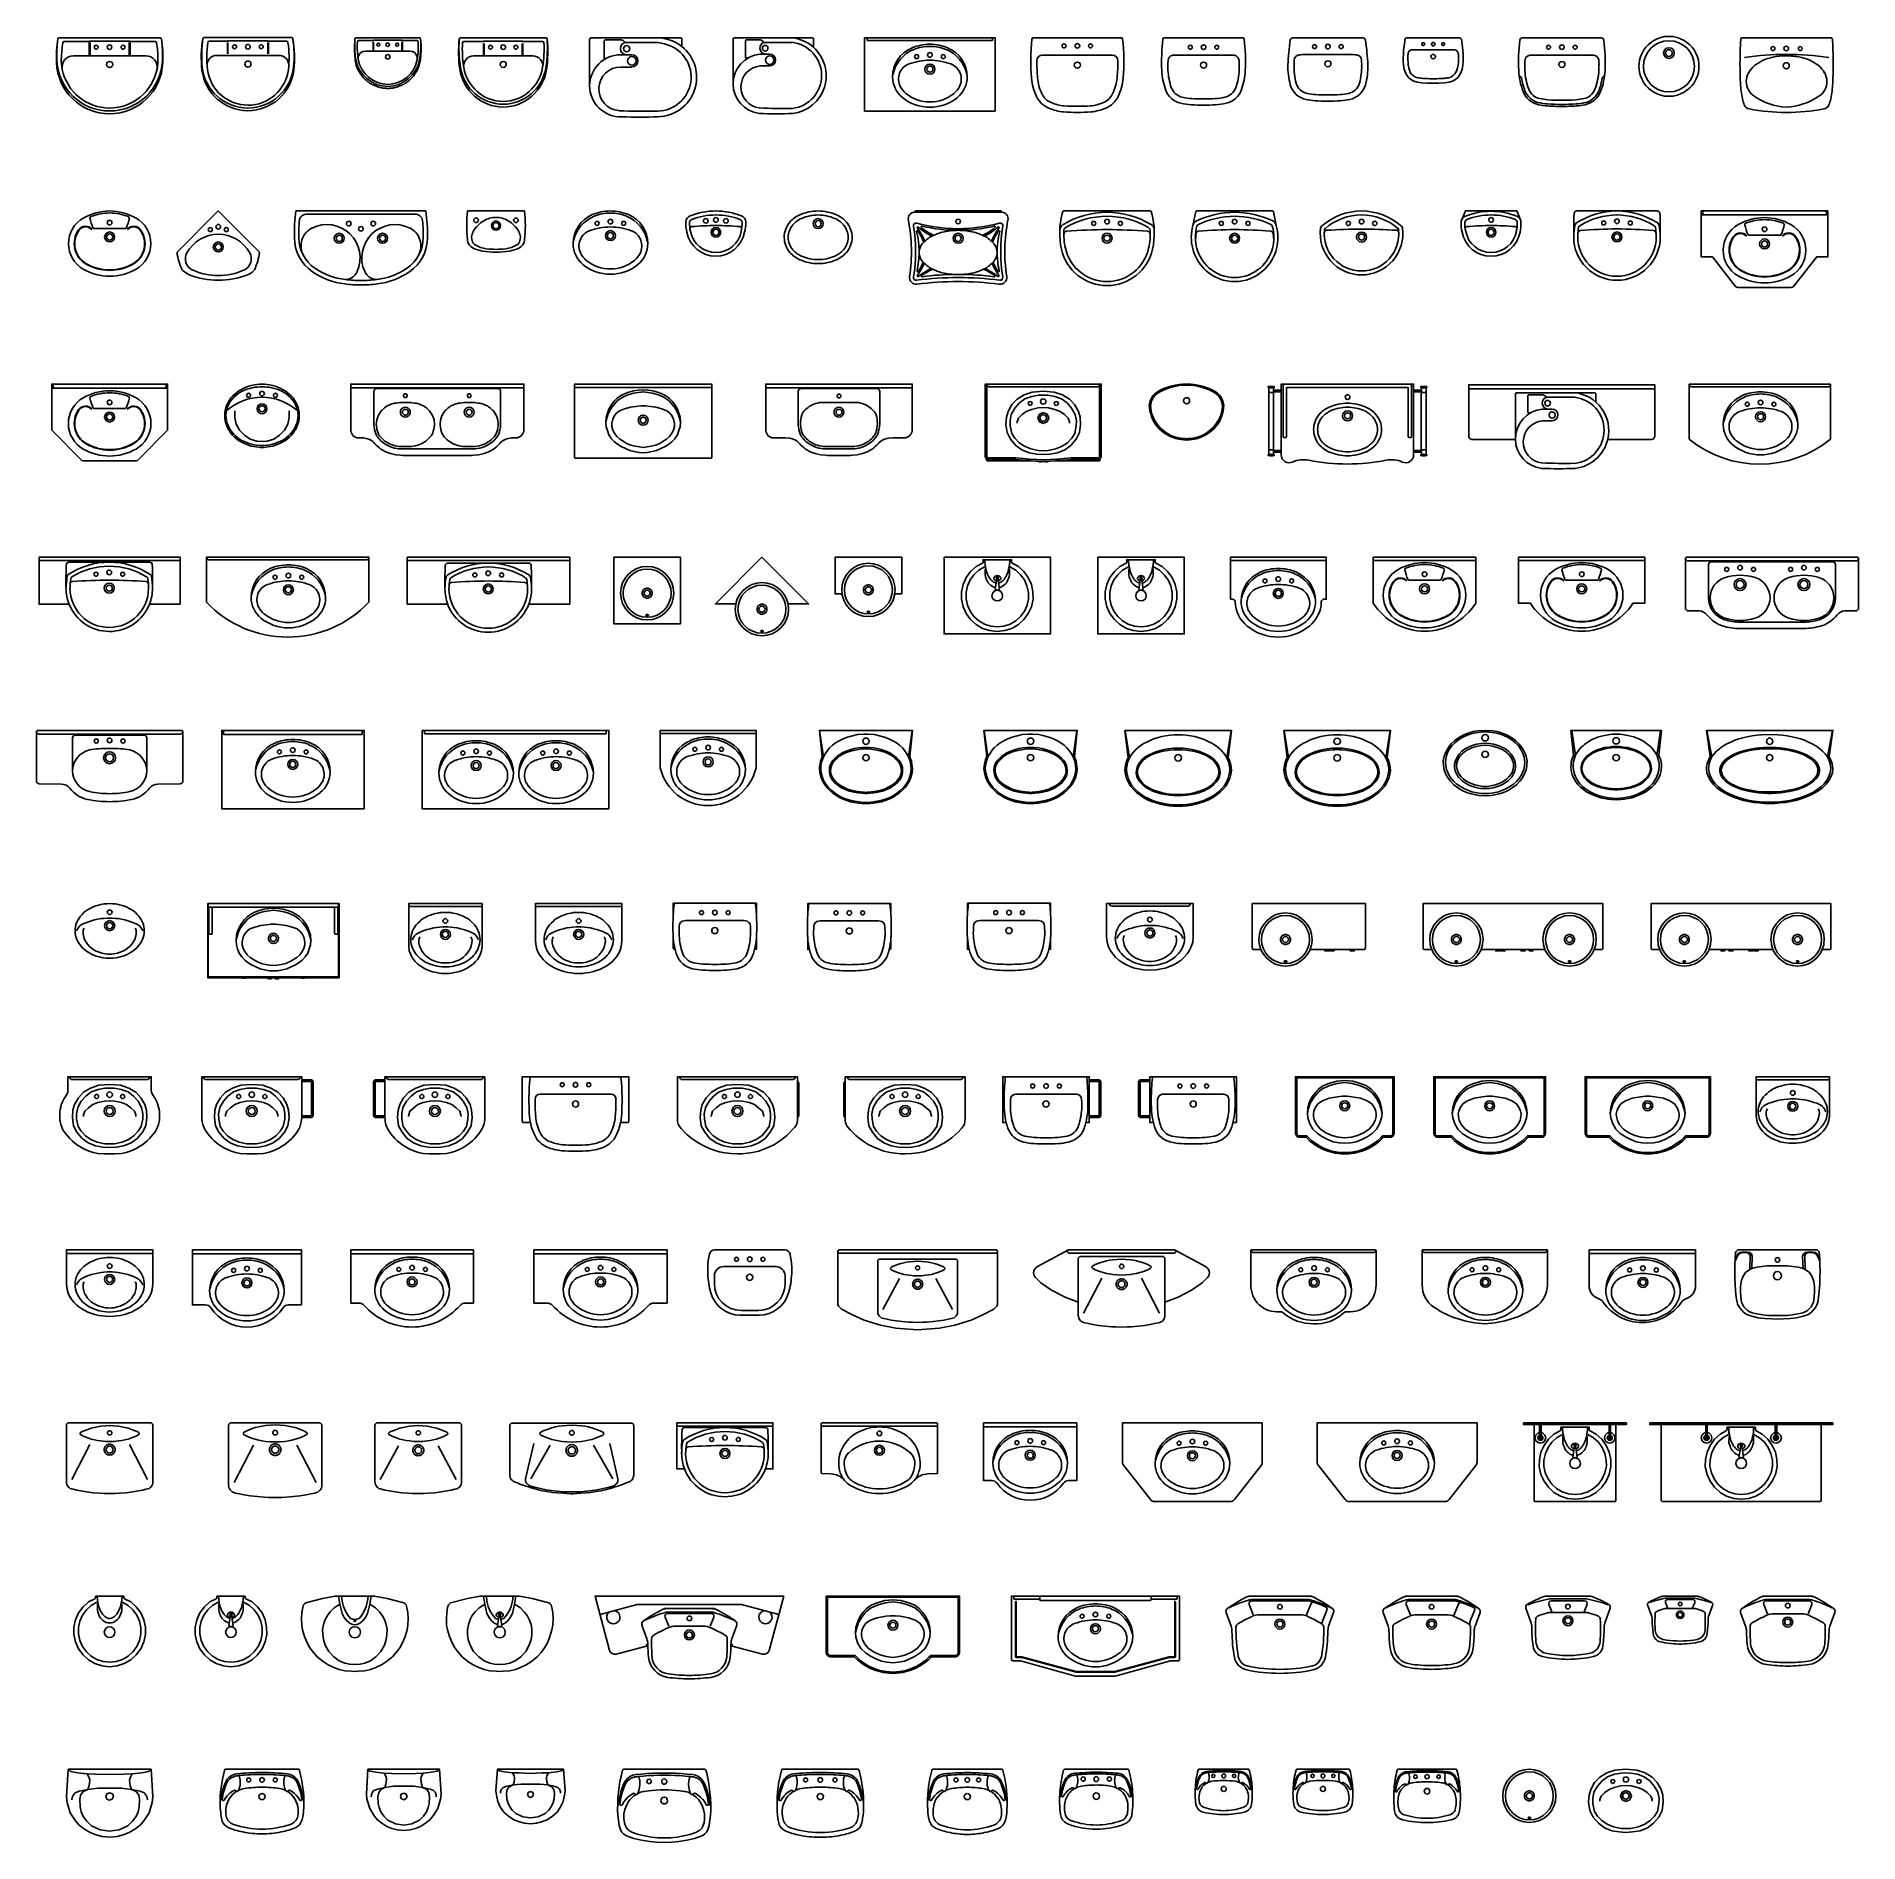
# Model space of a CAD drawing. Header units: millimetres. Extents: x 5135 to 18817, y 4023 to 17584.
import ezdxf

# ---------------------------------------------------------------- set-up
doc = ezdxf.new("R2010")
doc.units = ezdxf.units.MM
doc.layers.add('cad-block.com', color=250, linetype='Continuous')

# ---------------------------------------------------------------- blocks, each defined once
blk = doc.blocks.new('washbasin 1_top_cad-block.com')
at = {"color": 0}
for p, q in [((-342, -28), (-155, -28)), ((-1, -135), (-272, -135)), ((-154, -36), (-154, -127)), ((-147, -24), (-1, -24)), ((-147, -36), (-147, -127)), ((147, -24), (-1, -24)), ((-1, -135), (272, -135)), ((147, -36), (147, -127)), ((154, -36), (154, -127)), ((342, -28), (155, -28))]:
    blk.add_line(p, q, dxfattribs=at)
blk.add_lwpolyline([(0, -570, -0.403574), (-399, -186, -0.04955), (-389, -8, -0.368901), (-379, 0), (0, 0), (379, 0, -0.368901), (389, -8, -0.04955), (399, -186, -0.40261)], format="xyb", close=True, dxfattribs=at)
for centre in [(-101, -70), (101, -70)]:
    blk.add_circle(centre, 15, dxfattribs=at)
for centre, radius, start, end in [((503, -129), 900, 172.2728, 182.7318), ((438, -166), 800, 170.697, 179.2737), ((-272, -220), 85, 90, 191.4525), ((-342, -38), 10, 90, 170.697), ((-155, -24), 4, 270, 323.1301), ((-147, -30), 6, 90, 143.1301), ((-1, -70), 17.5, 90, 270), ((-1, -70), 17.5, 270, 90), ((147, -30), 6, 36.8699, 90), ((155, -24), 4, 216.8699, 270), ((272, -220), 85, 348.5475, 90), ((342, -38), 10, 9.303, 90), ((-437, -166), 800, 0.7263, 9.303), ((-503, -129), 900, 357.2682, 7.7272), ((-1, -153), 396, 182.7996, 270.0771), ((-1, -165), 362, 178.5068, 191.4525), ((-1, -165), 362, 191.4525, 270.0843), ((0, -200), 23, 90, 270), ((0, -152), 397, 270.055, 357.0633), ((0, -200), 23, 270, 90), ((0, -164), 363, 270.0645, 348.3933), ((1, -165), 362, 348.5475, 1.4932)]:
    blk.add_arc(centre, radius, start, end, dxfattribs=at)
blk = doc.blocks.new('washbasin 2_top_cad-block.com')
at = {"color": 0}
for p, q in [((-291, -28), (-152, -28)), ((-232, -135), (0, -135)), ((-154, -39), (-154, -124)), ((-150, -39), (-150, -124)), ((-148, -25), (0, -25)), ((148, -25), (0, -25)), ((232, -135), (0, -135)), ((150, -39), (150, -124)), ((291, -28), (152, -28)), ((154, -39), (154, -124))]:
    blk.add_line(p, q, dxfattribs=at)
blk.add_lwpolyline([(328, 0), (0, 0), (-328, 0, 0.366127), (-338, -8, 0.070092), (-345, -245, 0.378205), (0, -550, 0.378925), (345, -245, 0.070092), (338, -8, 0.366127)], format="xyb", close=True, dxfattribs=at)
for centre in [(-100, -70), (100, -70)]:
    blk.add_circle(centre, 15, dxfattribs=at)
for centre, radius, start, end in [((503, -134), 850, 171.5237, 185.8861), ((-328, -10), 10, 90, 171.5237), ((500, -150), 809, 171.9736, 186.4738), ((-232, -210), 75, 90, 184.723), ((-291, -38), 10, 90, 171.9736), ((-152, -26), 2, 270, 345.5225), ((-148, -27), 2, 90, 165.5225), ((0, -70), 17.5, 90, 270), ((0, -70), 17.5, 270, 90), ((148, -27), 2, 14.4775, 90), ((152, -26), 2, 194.4775, 270), ((232, -210), 75, 355.277, 90), ((291, -38), 10, 8.0264, 90), ((-500, -150), 809, 353.5262, 8.0264), ((328, -10), 10, 8.4763, 90), ((-503, -134), 850, 354.1139, 8.4763), ((0, -185), 345, 185.9873, 270), ((0, -202), 306, 187.0913, 270), ((0, -200), 23, 90, 270), ((0, -200), 23, 270, 90), ((0, -185), 345, 270.0107, 354.0852), ((0, -203), 306, 270.0117, 352.9905)]:
    blk.add_arc(centre, radius, start, end, dxfattribs=at)
blk = doc.blocks.new('washbasin 3_top_cad-block.com')
at = {"color": 0}
for p, q in [((-221, -20), (-110, -20)), ((-166, -99), (0, -99)), ((-110, -31), (-110, -93)), ((-106, -18), (0, -18)), ((-106, -31), (-106, -93)), ((106, -18), (0, -18)), ((166, -99), (0, -99)), ((106, -31), (106, -93)), ((221, -20), (110, -20)), ((110, -31), (110, -93))]:
    blk.add_line(p, q, dxfattribs=at)
blk.add_lwpolyline([(0, -380), (8, -380), (15, -379), (23, -379), (30, -378), (38, -377), (44, -375), (52, -374), (59, -372), (64, -371), (69, -369), (77, -367), (84, -364), (92, -361), (100, -358), (108, -354), (114, -351), (123, -347), (129, -343), (136, -339), (141, -335), (147, -330), (152, -327), (158, -322), (163, -318), (169, -312), (174, -308), (179, -302), (193, -287), (207, -266), (218, -249), (226, -233), (236, -206), (241, -185), (245, -163), (248, -128), (250, -97), (250, -78), (250, -59), (248, -23), (246, -7), (246, -5), (245, -4), (244, -2), (243, -1), (242, -1), (241, 0), (239, 0), (0, 0), (-239, 0), (-241, 0), (-242, -1), (-243, -1), (-244, -2), (-245, -4), (-246, -5), (-246, -7), (-248, -23), (-250, -59), (-250, -78), (-250, -97), (-248, -128), (-245, -163), (-241, -185), (-236, -206), (-226, -233), (-218, -249), (-207, -266), (-193, -287), (-179, -302), (-174, -308), (-169, -312), (-163, -318), (-158, -322), (-152, -327), (-147, -330), (-141, -335), (-136, -339), (-129, -343), (-123, -347), (-114, -351), (-108, -354), (-100, -358), (-92, -361), (-84, -364), (-77, -367), (-69, -369), (-64, -371), (-59, -372), (-52, -374), (-44, -375), (-38, -377), (-30, -378), (-23, -379), (-15, -379), (-8, -380)], close=True, dxfattribs=at)
at = {"color": 0, "linetype": 'Continuous'}
for points in [[(-246, -7, 0), (-248, -38, 0), (-248, -69, 0), (-246, -101, 0), (-244, -132, 0), (-239, -163, 0)], [(-228, -27, 0), (-229, -54, 0), (-229, -80, 0), (-228, -107, 0), (-225, -133, 0), (-221, -159, 0)], [(-221, -20, 0), (-223, -21, 0), (-225, -22, 0), (-227, -23, 0), (-228, -25, 0), (-228, -27, 0)], [(-166, -99, 0), (-185, -102, 0), (-201, -111, 0), (-214, -126, 0), (-221, -143, 0), (-221, -162, 0)], [(-110, -20, 0), (-110, -20, 0), (-109, -20, 0), (-109, -20, 0), (-108, -19, 0), (-108, -19, 0)], [(-106, -18, 0), (-107, -18, 0), (-107, -18, 0), (-108, -18, 0), (-108, -19, 0), (-108, -19, 0)], [(-60, -51, 0), (-62, -45, 0), (-66, -41, 0), (-73, -40, 0), (-78, -43, 0), (-82, -48, 0), (-82, -54, 0), (-78, -59, 0), (-73, -62, 0), (-66, -61, 0), (-62, -57, 0), (-60, -51, 0)], [(0, -126, 0), (-9, -128, 0), (-15, -134, 0), (-17, -143, 0), (-15, -151, 0), (-9, -157, 0), (0, -159, 0)], [(0, -38, 0), (-8, -41, 0), (-12, -47, 0), (-12, -55, 0), (-8, -62, 0), (0, -64, 0)], [(0, -64, 0), (7, -62, 0), (11, -58, 0), (13, -51, 0), (11, -45, 0), (7, -40, 0), (0, -38, 0)], [(0, -159, 0), (10, -156, 0), (16, -148, 0), (16, -137, 0), (10, -129, 0), (0, -126, 0)], [(82, -51, 0), (80, -45, 0), (76, -41, 0), (69, -40, 0), (64, -43, 0), (60, -48, 0), (60, -54, 0), (64, -59, 0), (69, -62, 0), (76, -61, 0), (80, -57, 0), (82, -51, 0)], [(108, -19, 0), (108, -19, 0), (108, -18, 0), (107, -18, 0), (107, -18, 0), (106, -18, 0)], [(108, -19, 0), (108, -19, 0), (109, -20, 0), (109, -20, 0), (110, -20, 0), (110, -20, 0)], [(221, -162, 0), (221, -143, 0), (214, -126, 0), (201, -111, 0), (185, -102, 0), (166, -99, 0)], [(228, -27, 0), (228, -25, 0), (227, -23, 0), (225, -22, 0), (223, -21, 0), (221, -20, 0)], [(221, -159, 0), (225, -133, 0), (228, -107, 0), (229, -80, 0), (229, -54, 0), (228, -27, 0)], [(239, -163, 0), (244, -132, 0), (246, -101, 0), (248, -69, 0), (248, -38, 0), (246, -7, 0)], [(-239, -163, 0), (-229, -204, 0), (-211, -242, 0), (-187, -276, 0), (-157, -306, 0), (-122, -331, 0), (-84, -349, 0), (-43, -360, 0), (0, -365, 0)], [(-221, -162, 0), (-211, -200, 0), (-195, -235, 0), (-173, -267, 0), (-145, -295, 0), (-113, -318, 0), (-77, -335, 0), (-39, -345, 0), (0, -349, 0)], [(0, -349, 0), (39, -345, 0), (77, -335, 0), (113, -318, 0), (145, -295, 0), (173, -267, 0), (195, -235, 0), (211, -200, 0), (221, -162, 0)], [(0, -365, 0), (43, -360, 0), (84, -349, 0), (122, -331, 0), (157, -306, 0), (187, -276, 0), (211, -242, 0), (229, -204, 0), (239, -163, 0)]]:
    blk.add_polyline3d(points, dxfattribs=at)
blk = doc.blocks.new('washbasin 4_top_cad-block.com')
at = {"color": 0}
for p, q in [((-296, -28), (-147, -28)), ((-222, -135), (0, -135)), ((-147, -42), (-147, -128)), ((-143, -24), (0, -24)), ((-142, -42), (-142, -128)), ((143, -24), (0, -24)), ((222, -135), (0, -135)), ((142, -42), (142, -128)), ((296, -28), (147, -28)), ((147, -42), (147, -128))]:
    blk.add_line(p, q, dxfattribs=at)
blk.add_lwpolyline([(0, 0), (320, 0, -0.384428), (330, -9, -0.059876), (326, -236, -0.366198), (0, -520, -0.366198), (-326, -236, -0.059876), (-330, -9, -0.384428), (-320, 0)], format="xyb", close=True, dxfattribs=at)
for centre in [(-95, -70), (95, -70)]:
    blk.add_circle(centre, 15, dxfattribs=at)
for centre, radius, start, end in [((618, -74), 950, 176.0462, 189.0234), ((493, -88), 800, 176.3853, 189.3625), ((-296, -38), 10, 90, 176.3853), ((-222, -210), 75, 90, 189.2574), ((-147, -25), 2.5, 270, 348.463), ((-143, -26), 2.5, 90, 168.463), ((0, -70), 17.5, 90.1637, 269.8363), ((0, -70), 17.5, 270.1637, 89.8363), ((143, -26), 2.5, 11.537, 90), ((147, -25), 2.5, 191.537, 270), ((222, -210), 75, 350.7426, 90), ((296, -38), 10, 3.6147, 90), ((-493, -88), 800, 350.6375, 3.6147), ((-618, -74), 950, 350.9766, 3.9538), ((5, -169), 330, 189.5017, 269.1354), ((5, -173), 305, 189.2574, 269.0645), ((0, -200), 23, 90.1246, 269.8754), ((0, -200), 23, 270.1246, 89.8754), ((-5, -173), 305, 270.9355, 350.7426), ((-5, -169), 330, 270.8646, 350.4983)]:
    blk.add_arc(centre, radius, start, end, dxfattribs=at)
blk = doc.blocks.new('washbasin 5_top_cad-block.com')
at = {"color": 0}
for p, q in [((-237, -26), (-237, -150)), ((-227, -16), (-110, -16)), ((-113, -128), (-47, -128)), ((-56, -35), (-77, -35)), ((-68, -35), (146, -35)), ((-29, -128), (-47, -128)), ((-47, -219), (-113, -219)), ((-29, -219), (-47, -219))]:
    blk.add_line(p, q, dxfattribs=at)
blk.add_lwpolyline([(-105, -593, -0.423824), (-346, -360), (-346, -10, -0.414214), (-336, 0), (336, 0, -0.414213), (346, -10), (346, -64, -0.699982), (168, -593, -0.013686)], format="xyb", close=True, dxfattribs=at)
blk.add_lwpolyline([(168, -593, -0.013685), (-105, -593, -0.423787)], format="xyb", dxfattribs=at)
for centre, radius in [((-68, -81), 23), ((-29, -173), 32)]:
    blk.add_circle(centre, radius, dxfattribs=at)
for centre, radius, start, end in [((-113, -360), 233, 90, 180), ((-227, -26), 10, 90, 180), ((-68, -81), 46.2, 90, 270), ((-110, -46), 30, 31.2573, 90), ((-77, -26), 9, 211.2573, 270), ((-29, -173), 45.8, 0, 90), ((146, -290), 255, 68.9449, 90), ((161, -295), 255, 271.0077, 72.4499), ((161, -297), 297, 51.4524, 87.1707), ((-113, -383), 164, 90, 265.4963), ((-229, -150), 8, 180, 299.1062), ((-29, -173), 45.8, 270, 0), ((77, 4449), 5000, 267.6742, 271.0081)]:
    blk.add_arc(centre, radius, start, end, dxfattribs=at)
blk = doc.blocks.new('washbasin 6_top_cad-block.com')
at = {"color": 0}
for p, q in [((140, -34), (-68, -34)), ((-198, -150), (-189, -150)), ((-100, -211), (-27, -211))]:
    blk.add_line(p, q, dxfattribs=at)
blk.add_lwpolyline([(-294, 0), (294, 0, -0.442494), (301, -9), (301, -71, -0.64571), (147, -568, -0.015889), (-106, -568, -0.37829), (-302, -346), (-302, -10, -0.386488)], format="xyb", close=True, dxfattribs=at)
for points in [[(-97, -15), (-200, -15, 0.442494), (-209, -25), (-209, -144, 0.544124), (-198, -150, -0.214443)], [(-27, -122), (-100, -122, 1)]]:
    blk.add_lwpolyline(points, format="xyb", dxfattribs=at)
blk.add_lwpolyline([(-68, -34), (-75, -29)], dxfattribs=at)
for centre, radius in [((-61, -78), 21.1), ((-27, -167), 32)]:
    blk.add_circle(centre, radius, dxfattribs=at)
for centre, radius, start, end in [((112, -284), 286, 48.4585, 84.4529), ((-78, -345), 224, 95.5467, 180.0704), ((-56, -77), 45.3, 105.9148, 263.6039), ((-105, -52), 37.7, 37.3915, 78.6399), ((-27, -167), 44.3, 270, 90), ((113, -282), 250, 276.9845, 83.9227), ((-84, -369), 159, 95.5718, 262.3818), ((67, 3446), 3976, 267.522, 271.1094)]:
    blk.add_arc(centre, radius, start, end, dxfattribs=at)
blk = doc.blocks.new('washbasin 7_top_cad-block.com')
at = {"color": 0}
for p, q in [((-470, -20), (-470, 0)), ((470, -20), (470, 0)), ((470, -20), (-470, -20))]:
    blk.add_line(p, q, dxfattribs=at)
blk.add_lwpolyline([(490, -550), (490, 0), (-490, 0), (-490, -550)], close=True, dxfattribs=at)
for centre, radius in [((-100, -141), 15), ((0, -128), 17.5), ((100, -141), 15), ((0, -235), 37.5), ((0, -235), 23)]:
    blk.add_circle(centre, radius, dxfattribs=at)
for centre, radius, start, end in [((-45, -293), 235, 112.7144, 180), ((-24, -326), 258, 112.1793, 169.0033), ((0, -400), 352, 90, 112.7144), ((0, -400), 336, 90, 111.2533), ((0, -400), 352, 67.2856, 90), ((0, -400), 336, 68.7467, 90), ((24, -326), 258, 10.9967, 67.8207), ((45, -293), 235, 0, 67.2856), ((-114, -310), 122, 110.3585, 207.069), ((0, -618), 450, 90, 110.3585), ((0, -618), 450, 69.6415, 90), ((114, -310), 122, 332.931, 69.6415), ((-80, -293), 200, 180, 230.9171), ((-80, -293), 160, 207.069, 230.9171), ((80, -293), 160, 309.0829, 332.931), ((80, -293), 200, 309.0829, 0), ((0, -194), 327, 230.9171, 270), ((0, -194), 287, 230.9171, 270), ((0, -194), 287, 270, 309.0829), ((0, -194), 327, 270, 309.0829)]:
    blk.add_arc(centre, radius, start, end, dxfattribs=at)
blk = doc.blocks.new('washbasin 8_top_cad-block.com')
at = {"color": 0}
blk.add_line((264, -130), (-264, -130), dxfattribs=at)
blk.add_lwpolyline([(-331, 0, 0.381994), (-341, -9, 0.049183), (-345, -303, 0.089739), (-306, -440, 0.18292), (-214, -528, 0.071777), (-103, -556, 0.017215), (0, -560, 0.017315), (103, -556, 0.071777), (213, -528, 0.18292), (306, -440, 0.089739), (344, -303, 0.049183), (340, -9, 0.381994), (330, 0), (0, 0)], format="xyb", close=True, dxfattribs=at)
for centre, radius in [((-100, -60), 15), ((0, -60), 17.5), ((99, -60), 15), ((0, -205), 23)]:
    blk.add_circle(centre, radius, dxfattribs=at)
for centre, radius, start, end in [((-264, -170), 40, 90, 179.7807), ((264, -170), 40, 0.2193, 90), ((1150, -175), 1454, 179.7807, 184.8812), ((-1150, -175), 1454, 355.1188, 0.2193), ((53, -266), 354, 185.4039, 205.8848), ((-54, -266), 354, 334.1152, 354.5961), ((-145, -362), 134, 205.8848, 247.3486), ((-60, -159), 354, 247.3486, 263.6254), ((0, 940), 1454, 266.092, 270), ((0, 922), 1436, 270, 273.9318), ((59, -159), 354, 276.3746, 292.6514), ((144, -362), 134, 292.6514, 334.1152)]:
    blk.add_arc(centre, radius, start, end, dxfattribs=at)
blk = doc.blocks.new('washbasin 9_top_cad-block.com')
at = {"color": 0}
for q in [(-207, -130), (206, -130)]:
    blk.add_line((0, -130), q, dxfattribs=at)
blk.add_lwpolyline([(-296, 0, 0.381994), (-306, -9, 0.039582), (-314, -246, 0.072767), (-286, -388, 0.259094), (-170, -491, 0.039532), (-92, -502, 0.015281), (0, -505, 0.015381), (91, -502, 0.039532), (169, -491, 0.259094), (285, -388, 0.072767), (313, -246, 0.039582), (305, -9, 0.381994), (295, 0), (0, 0)], format="xyb", close=True, dxfattribs=at)
for centre, radius in [((-100, -70), 15), ((0, -70), 17.5), ((99, -70), 15), ((0, -205), 23)]:
    blk.add_circle(centre, radius, dxfattribs=at)
for centre, radius, start, end in [((-227, -171), 40, 95.5937, 179.6995), ((-207, -380), 250, 90, 95.5937), ((206, -380), 250, 84.4063, 90), ((226, -171), 40, 0.3005, 84.4063), ((1186, -221), 1454, 178.0234, 180.898), ((186, -222), 454, 182.693, 199.3406), ((-186, -222), 454, 340.6594, 357.307), ((-1187, -221), 1454, 359.102, 1.9766), ((-135, -335), 114, 199.3406, 257.4429), ((134, -335), 114, 282.5571, 340.6594), ((-61, -3), 454, 257.4429, 266.4982), ((0, 995), 1454, 266.4982, 270), ((0, 975), 1434, 270, 273.5256), ((60, -3), 454, 273.5018, 282.5571)]:
    blk.add_arc(centre, radius, start, end, dxfattribs=at)
blk = doc.blocks.new('washbasin 10_top_cad-block.com')
at = {"color": 0}
for q in [(-191, -126), (191, -126)]:
    blk.add_line((0, -126), q, dxfattribs=at)
blk.add_lwpolyline([(0, -475, -0.015966), (-96, -472, -0.034196), (-163, -463, -0.28212), (-282, -352, -0.075698), (-300, -203, -0.030832), (-282, -17, -0.369173), (-263, 0), (0, 0), (263, 0, -0.369173), (282, -17, -0.030832), (300, -203, -0.075698), (282, -352, -0.28212), (163, -463, -0.034196), (96, -472, -0.015966)], format="xyb", close=True, dxfattribs=at)
for centre, radius in [((-100, -66), 15), ((0, -66), 17.5), ((100, -66), 15), ((0, -195), 23)]:
    blk.add_circle(centre, radius, dxfattribs=at)
for centre, radius, start, end in [((-212, -167), 40, 95.5937, 180), ((-191, -376), 250, 90, 95.5937), ((191, -376), 250, 84.4063, 90), ((212, -167), 40, 0, 84.4063), ((-4, -201), 250, 172.2437, 180.8277), ((200, -219), 454, 178.153, 195.4686), ((-200, -219), 454, 344.5314, 1.847), ((4, -201), 250, 359.1723, 7.7563), ((-133, -311), 109, 195.4686, 258.4879), ((133, -311), 109, 281.5121, 344.5314), ((-64, 27), 454, 258.4879, 266.3221), ((0, 1025), 1454, 266.3221, 269.9804), ((0, 1025), 1454, 270.0196, 273.6779), ((64, 27), 454, 273.6779, 281.5121)]:
    blk.add_arc(centre, radius, start, end, dxfattribs=at)
blk = doc.blocks.new('washbasin 11_top_cad-block.com')
at = {"color": 0}
for q in [(-143, -90), (143, -90)]:
    blk.add_line((0, -90), q, dxfattribs=at)
blk.add_lwpolyline([(0, -340), (7, -340), (42, -339), (88, -337), (119, -332), (145, -325), (168, -312), (185, -298), (198, -281), (208, -262), (217, -234), (222, -208), (225, -172), (225, -145), (224, -131), (222, -92), (214, -28), (212, -12), (210, -8), (208, -5), (206, -2), (202, -1), (198, 0), (0, 0), (-198, 0), (-202, -1), (-206, -2), (-208, -5), (-210, -8), (-212, -12), (-214, -28), (-222, -92), (-224, -131), (-225, -145), (-225, -172), (-222, -208), (-217, -234), (-208, -262), (-198, -281), (-185, -298), (-168, -312), (-145, -325), (-119, -332), (-88, -337), (-42, -339), (-7, -340)], close=True, dxfattribs=at)
at = {"color": 0, "linetype": 'Continuous'}
for points in [[(-189, -120, 0), (-189, -125, 0), (-190, -130, 0), (-190, -136, 0), (-191, -141, 0), (-191, -146, 0)], [(-162, -91, 0), (-170, -93, 0), (-178, -97, 0), (-184, -104, 0), (-188, -111, 0), (-189, -120, 0)], [(-143, -90, 0), (-147, -90, 0), (-151, -90, 0), (-154, -90, 0), (-158, -91, 0), (-162, -91, 0)], [(-64, -47, 0), (-66, -41, 0), (-71, -37, 0), (-77, -37, 0), (-83, -39, 0), (-86, -44, 0), (-86, -50, 0), (-83, -55, 0), (-77, -58, 0), (-71, -57, 0), (-66, -53, 0), (-64, -47, 0)], [(17, -140, 0), (15, -132, 0), (8, -126, 0), (0, -124, 0), (-9, -126, 0), (-15, -132, 0), (-17, -140, 0), (-15, -149, 0), (-9, -155, 0), (0, -157, 0), (8, -155, 0), (15, -149, 0), (17, -140, 0)], [(-13, -47, 0), (-11, -54, 0), (-6, -59, 0), (2, -60, 0), (8, -57, 0), (12, -51, 0), (12, -44, 0), (8, -38, 0), (2, -35, 0), (-6, -36, 0), (-11, -40, 0), (-13, -47, 0)], [(86, -47, 0), (84, -41, 0), (79, -37, 0), (73, -37, 0), (67, -39, 0), (64, -44, 0), (64, -50, 0), (67, -55, 0), (73, -58, 0), (79, -57, 0), (84, -53, 0), (86, -47, 0)], [(161, -91, 0), (158, -91, 0), (154, -90, 0), (150, -90, 0), (147, -90, 0), (143, -90, 0)], [(188, -120, 0), (187, -111, 0), (183, -104, 0), (177, -97, 0), (170, -93, 0), (161, -91, 0)], [(190, -146, 0), (190, -141, 0), (190, -136, 0), (190, -130, 0), (189, -125, 0), (188, -120, 0)], [(-191, -146, 0), (-191, -166, 0), (-189, -186, 0), (-187, -205, 0), (-183, -224, 0), (-178, -243, 0)], [(-178, -243, 0), (-172, -259, 0), (-162, -273, 0), (-148, -285, 0), (-133, -294, 0), (-116, -299, 0)], [(115, -299, 0), (133, -294, 0), (148, -285, 0), (161, -273, 0), (171, -259, 0), (178, -243, 0)], [(178, -243, 0), (183, -224, 0), (187, -205, 0), (189, -186, 0), (190, -166, 0), (190, -146, 0)], [(-116, -299, 0), (-107, -301, 0), (-98, -302, 0), (-88, -303, 0), (-79, -304, 0), (-70, -305, 0)], [(-70, -305, 0), (-56, -306, 0), (-42, -306, 0), (-28, -307, 0), (-14, -307, 0), (0, -307, 0)], [(0, -307, 0), (14, -307, 0), (28, -307, 0), (42, -306, 0), (56, -306, 0), (70, -305, 0)], [(69, -305, 0), (79, -304, 0), (88, -303, 0), (97, -302, 0), (106, -301, 0), (115, -299, 0)]]:
    blk.add_polyline3d(points, dxfattribs=at)
blk = doc.blocks.new('washbasin 12_top_cad-block.com')
at = {"color": 0}
for q in [(-216, -130), (216, -130)]:
    blk.add_line((0, -130), q, dxfattribs=at)
blk.add_lwpolyline([(0, 0), (-296, 0, 0.382406), (-316, -18, 0.037948), (-324, -245, 0.080591), (-291, -402, 0.255022), (-175, -502, 0.033937), (-108, -511, 0.017997), (0, -515, 0.017997), (108, -511, 0.033937), (175, -502, 0.255022), (291, -402, 0.080591), (324, -245, 0.037948), (316, -18, 0.382406), (296, 0)], format="xyb", close=True, dxfattribs=at)
for centre in [(-100, -70), (100, -70)]:
    blk.add_circle(centre, 15, dxfattribs=at)
for centre, radius, start, end in [((-237, -171), 40, 95.5937, 172.1326), ((-216, -380), 250, 90, 95.5937), ((0, -70), 17.5, 90, 270), ((0, -70), 17.5, 270, 90), ((216, -380), 250, 84.4063, 90), ((237, -171), 40, 7.8674, 84.4063), ((-29, -200), 250, 172.1326, 180.8357), ((1175, -182), 1454, 180.8357, 182.4016), ((176, -224), 454, 182.4016, 200.8318), ((0, -200), 23, 90, 270), ((0, -200), 23, 270, 90), ((-176, -224), 454, 339.1682, 357.5984), ((29, -200), 250, 359.1643, 7.8674), ((-1175, -182), 1454, 357.5984, 359.1643), ((-309, -279), 12.5, 186.4699, 250.8647), ((-318, -305), 15, 9.3129, 70.8647), ((176, -224), 485, 189.3129, 200.8318), ((-142, -345), 145, 200.8318, 258.0589), ((-142, -345), 114, 200.8318, 258.0589), ((142, -345), 114, 281.9411, 339.1682), ((142, -345), 145, 281.9411, 339.1682), ((-176, -224), 485, 339.1682, 350.6871), ((318, -305), 15, 109.1353, 170.6871), ((309, -279), 12.5, 289.1353, 353.5301), ((-72, -12), 485, 258.0589, 265.8337), ((-72, -12), 454, 258.0589, 265.8337), ((1, 985), 1485, 265.8337, 269.9574), ((1, 985), 1454, 265.8337, 269.9565), ((-1, 985), 1454, 270.0435, 274.1663), ((-1, 985), 1485, 270.0426, 274.1663), ((72, -12), 454, 274.1663, 281.9411), ((72, -12), 485, 274.1663, 281.9411)]:
    blk.add_arc(centre, radius, start, end, dxfattribs=at)
blk = doc.blocks.new('washbasin 13_top_cad-block.com')
at = {"color": 0}
blk.add_lwpolyline([(0, -225), (-33, -223), (-61, -217), (-88, -207), (-114, -194), (-135, -180), (-156, -162), (-174, -143), (-189, -123), (-202, -99), (-214, -71), (-221, -46), (-224, -21), (-225, 0), (-224, 21), (-221, 46), (-214, 71), (-202, 99), (-189, 123), (-174, 143), (-156, 162), (-135, 180), (-114, 194), (-88, 207), (-61, 217), (-33, 223), (0, 225), (33, 223), (61, 217), (88, 207), (114, 194), (135, 180), (156, 162), (174, 143), (189, 123), (202, 99), (214, 71), (221, 46), (224, 21), (225, 0), (224, -21), (221, -46), (214, -71), (202, -99), (189, -123), (174, -143), (156, -162), (135, -180), (114, -194), (88, -207), (61, -217), (33, -223)], close=True, dxfattribs=at)
for centre, radius in [((0, 0), 192), ((0, 100), 40), ((0, 100), 25)]:
    blk.add_circle(centre, radius, dxfattribs=at)
blk = doc.blocks.new('washbasin 14_top_cad-block.com')
at = {"color": 0}
blk.add_lwpolyline([(0, 0), (338, 0, -0.385638), (346, -7, -0.012981), (349, -52, -0.024014), (349, -340, -0.034419), (334, -458, -0.048142), (320, -504, -0.253407), (283, -534, -0.045816), (0, -560, -0.046649), (-278, -534, -0.253407), (-315, -504, -0.048142), (-329, -458, -0.034419), (-344, -340, -0.024014), (-344, -52, -0.012981), (-341, -7, -0.385638), (-333, 0)], format="xyb", close=True, dxfattribs=at)
for centre, radius in [((-100, -80), 15), ((0, -80), 17.5), ((105, -80), 15), ((0, -210), 23)]:
    blk.add_circle(centre, radius, dxfattribs=at)
for centre, radius, start, end in [((0, -2124), 2000, 90, 99.0199), ((-3, -610), 475, 89.638, 101.7832), ((0, -2189), 2065, 81.1237, 90.0002), ((3, -659), 524, 78.7837, 90.3459), ((-170, -327), 130, 150.8983, 180), ((-119, -350), 185, 130.0737, 152.3457), ((-32, -478), 340, 101.5681, 127.4203), ((37, -478), 340, 52.5797, 78.4319), ((124, -350), 185, 27.6543, 49.9263), ((175, -327), 130, 0, 29.1017), ((-165, -327), 135, 180, 235.6914), ((170, -327), 135, 304.3086, 0), ((27, -46), 475, 235.6914, 266.7086), ((-28, -28), 493, 273.2138, 303.6593)]:
    blk.add_arc(centre, radius, start, end, dxfattribs=at)
blk = doc.blocks.new('washbasin 15_top_cad-block.com')
at = {"color": 0}
for q in [(-116, -132), (116, -132)]:
    blk.add_line((0, -132), q, dxfattribs=at)
blk.add_lwpolyline([(0, -490, 0.130397), (198, -437, 0.580645), (198, -53, 0.130397), (0, 0, 0.130397), (-198, -53, 0.580645), (-198, -437, 0.130397)], format="xyb", close=True, dxfattribs=at)
for centre, radius, start, end in [((-181, -179), 64.4, 40.7148, 144.4619), ((-181, -179), 62.4, 40.7148, 144.4619), ((-181, -179), 60.4, 40.7148, 144.4619), ((-138, -51), 10, 111.6514, 193.3915), ((338, 62), 500, 193.3915, 202.0594), ((0, -400), 385, 90, 111.6514), ((-116, -122), 10, 202.0594, 270), ((0, -87), 17.5, 90, 270), ((0, -400), 385, 68.3486, 90), ((0, -87), 17.5, 270, 90), ((116, -122), 10, 270, 337.9406), ((-338, 62), 500, 337.9406, 346.6085), ((181, -179), 64.4, 35.5381, 139.2852), ((181, -179), 62.4, 35.5381, 139.2852), ((181, -179), 60.4, 35.5381, 139.2852), ((138, -51), 10, 346.6085, 68.3486), ((-88, -245), 178, 144.4619, 240.2828), ((-88, -245), 176, 144.4619, 240.2828), ((-88, -245), 174, 144.4619, 240.2828), ((0, -195), 37.5, 90, 270), ((0, -195), 23, 90, 270), ((0, -195), 37.5, 270, 90), ((0, -195), 23, 270, 90), ((88, -245), 174, 299.7172, 35.5381), ((88, -245), 176, 299.7172, 35.5381), ((88, -245), 178, 299.7172, 35.5381), ((0, -90), 356, 240.2828, 270), ((0, -90), 354, 240.2828, 270), ((0, -90), 352, 240.2828, 270), ((0, -90), 352, 270, 299.7172), ((0, -90), 354, 270, 299.7172), ((0, -90), 356, 270, 299.7172)]:
    blk.add_arc(centre, radius, start, end, dxfattribs=at)
blk = doc.blocks.new('washbasin 16_top_cad-block.com')
at = {"color": 0}
blk.add_lwpolyline([(0, -520, -0.092899), (-219, -479, -0.027972), (-265, -450, -0.10928), (-273, -439, -0.091194), (-310, -310), (0, 0), (310, -310, -0.061407), (273, -439, -0.10928), (265, -450, -0.105038), (219, -479, -0.092899), (0, -520)], format="xyb", close=True, dxfattribs=at)
for centre, radius in [((-60, -140), 15), ((0, -118), 17.5), ((60, -140), 15), ((0, -270), 37.5), ((0, -270), 23)]:
    blk.add_circle(centre, radius, dxfattribs=at)
for centre, radius, start, end in [((0, -445), 270, 90, 150.8173), ((0, -445), 270, 29.1827, 90), ((-155, -359), 92.7, 150.8173, 245.4344), ((155, -359), 92.7, 294.5656, 29.1827), ((0, -20), 465, 245.4344, 270), ((0, -20), 465, 270, 294.5656)]:
    blk.add_arc(centre, radius, start, end, dxfattribs=at)
blk = doc.blocks.new('washbasin 17_top_cad-block.com')
at = {"color": 0}
for p in [(-403, -23), (403, -23)]:
    blk.add_line(p, (0, -23), dxfattribs=at)
blk.add_lwpolyline([(0, -555, 0.030484), (122, -548, 0.119471), (364, -456, 0.247199), (500, -200, 0.039735), (487, 0), (0, 0), (-488, 0, 0.039903), (-500, -200, 0.246953), (-364, -456, 0.119471), (-122, -548, 0.030484)], format="xyb", close=True, dxfattribs=at)
for centre, radius in [((-92, -95), 17.5), ((92, -95), 17.5), ((-163, -205), 37.5), ((-163, -205), 23), ((162, -205), 37.5), ((162, -205), 23)]:
    blk.add_circle(centre, radius, dxfattribs=at)
for centre, radius, start, end in [((700, -170), 1167, 175.2189, 181.4198), ((-407, -79), 55.9, 85.6617, 174.1449), ((-300, -262), 150, 116.2993, 209.3257), ((-256, -352), 250, 335.7024, 116.2993), ((0, -134), 17.5, 90, 270), ((0, -134), 17.5, 270, 90), ((256, -352), 250, 63.7007, 204.2976), ((300, -262), 150, 330.6743, 63.7007), ((407, -79), 55.9, 5.8551, 94.3383), ((-700, -170), 1167, 358.5802, 4.7811), ((-190, -200), 277, 180, 235.7413), ((190, -200), 277, 304.2587, 0), ((-54, -2), 517, 235.7413, 262.9929), ((-119, -414), 100, 261.059, 335.7024), ((0, 445), 967, 262.9929, 269.9763), ((0, 445), 967, 270.0237, 277.0071), ((119, -414), 100, 204.2976, 278.941), ((54, -2), 517, 277.0071, 304.2587)]:
    blk.add_arc(centre, radius, start, end, dxfattribs=at)
blk = doc.blocks.new('washbasin 18_top_cad-block.com')
at = {"color": 0}
blk.add_lwpolyline([(0, 0), (213, 0, -0.057593), (215, -216, -0.254874), (171, -279, -0.074069), (101, -301, -0.042245), (0, -310, -0.042245), (-101, -301, -0.074069), (-171, -279, -0.254874), (-215, -216, -0.057593), (-213, 0), (0, 0)], format="xyb", close=True, dxfattribs=at)
for centre in [(-150, -70), (150, -70)]:
    blk.add_circle(centre, 17.5, dxfattribs=at)
for centre, radius, start, end in [((21, -262), 220, 120.8839, 150.8471), ((0, -228), 180, 90, 120.8839), ((0, -110), 35, 90, 270), ((0, -110), 23, 90, 270), ((0, -228), 180, 59.1161, 90), ((0, -110), 35, 270, 90), ((0, -110), 23, 270, 90), ((-21, -262), 220, 29.1529, 59.1161), ((-93, -199), 90, 150.8471, 201.5357), ((-131, -212), 50, 203.6247, 239.7752), ((-45, -65), 220, 239.7752, 262.7051), ((45, -65), 220, 277.2949, 300.2248), ((131, -212), 50, 300.2248, 336.3753), ((93, -199), 90, 338.4643, 29.1529), ((0, 289), 577, 262.7051, 270), ((0, 289), 577, 270, 277.2949)]:
    blk.add_arc(centre, radius, start, end, dxfattribs=at)
blk = doc.blocks.new('washbasin 19_top_cad-block.com')
at = {"color": 0}
blk.add_lwpolyline([(280, -244, 0.302325), (136, -27, 0.099436), (0, 0, 0.099436), (-136, -27, 0.302325), (-280, -244, 0.222849), (-206, -402, 0.172204), (0, -475, 0.172204), (206, -402, 0.222849)], format="xyb", close=True, dxfattribs=at)
for centre, radius in [((-100, -93), 15), ((0, -80), 17.5), ((100, -93), 15), ((0, -185), 37.5), ((0, -185), 23)]:
    blk.add_circle(centre, radius, dxfattribs=at)
for centre, radius, start, end in [((-24, -278), 258, 112.1793, 169.0033), ((0, -570), 450, 90, 110.3585), ((0, -352), 336, 90, 111.2533), ((0, -352), 336, 68.7467, 90), ((0, -570), 450, 69.6415, 90), ((24, -278), 258, 10.9967, 67.8207), ((-112, -263), 124, 111.2179, 206.7974), ((112, -263), 124, 333.2026, 68.7821), ((-80, -247), 160, 207.069, 230.9171), ((0, -148), 287, 230.9171, 270), ((0, -148), 287, 270, 309.0829), ((80, -247), 160, 309.0829, 332.931)]:
    blk.add_arc(centre, radius, start, end, dxfattribs=at)
blk = doc.blocks.new('washbasin 20_top_cad-block.com')
at = {"color": 0}
blk.add_lwpolyline([(0, 0, 0.093917), (-193, -37, 0.299984), (-225, -82), (-225, -84, 0.063919), (-217, -160, 0.353062), (0, -340, 0.353062), (217, -160, 0.063919), (225, -84), (225, -82, 0.299984), (193, -37, 0.093917)], format="xyb", close=True, dxfattribs=at)
for centre, radius, start, end in [((-175, -86), 22.3, 111.5151, 178.3087), ((75, -93), 272, 178.3087, 192.9189), ((-179, -132), 15, 95.3515, 174.5503), ((1, -530), 500, 90, 111.5151), ((1, -2049), 1940, 90, 95.3515), ((-75, -74), 17.5, 90, 270), ((-75, -74), 17.5, 270, 90), ((1, -160), 36, 90, 270), ((1, -67), 17.5, 90, 270), ((1, -530), 500, 68.4885, 90.0036), ((1, -67), 17.5, 270.0036, 90.0036), ((1, -2049), 1940, 84.6521, 90.0036), ((1, -160), 36, 270.0036, 90.0036), ((76, -74), 17.5, 90.0036, 270.0036), ((76, -74), 17.5, 270.0036, 90.0036), ((180, -132), 15, 5.4533, 84.6521), ((176, -86), 22.3, 1.6949, 68.4885), ((-74, -93), 272, 347.0847, 1.6949), ((1, -118), 194, 190.9055, 270), ((1, -160), 23, 90, 270), ((1, -160), 23, 270.0036, 90.0036), ((1, -118), 194, 270.0036, 349.0981)]:
    blk.add_arc(centre, radius, start, end, dxfattribs=at)
blk = doc.blocks.new('washbasin 21_top_cad-block.com')
at = {"color": 0}
blk.add_lwpolyline([(-137, -366, 0.103892), (0, -395, 0.106771), (137, -366, 0.109867), (212, -311, 0.181711), (255, -198, 0.181711), (212, -84, 0.109867), (137, -29, 0.100419), (0, 0, 0.103892), (-137, -29, 0.141959), (-212, -84, 0.181711), (-255, -198, 0.172214), (-212, -311, 0.109867), (-137, -366)], format="xyb", close=True, dxfattribs=at)
for radius in [37.5, 23]:
    blk.add_circle((0, -95), radius, dxfattribs=at)
for centre, radius, start, end in [((-83, -198), 142, 138.8044, 180), ((-50, -226), 186, 113.7252, 138.8044), ((0, -340), 310, 90, 113.7252), ((0, -340), 310, 66.2748, 90), ((50, -226), 186, 41.1956, 66.2748), ((83, -198), 142, 0, 41.1956), ((-83, -198), 142, 180, 221.1956), ((83, -198), 142, 318.8044, 0), ((-50, -169), 186, 221.1956, 246.2748), ((0, -55), 310, 246.2748, 270), ((0, -55), 310, 270, 293.7252), ((50, -169), 186, 293.7252, 318.8044)]:
    blk.add_arc(centre, radius, start, end, dxfattribs=at)
blk = doc.blocks.new('washbasin 22_top_cad-block.com')
at = {"color": 0}
blk.add_line((-329, -8), (329, -8), dxfattribs=at)
for points in [[(309, -550, 0.031004), (0, -530, 0.031004), (-309, -550, -0.498728), (-365, -492, 0.089052), (-374, -68, -0.447614), (-329, -9, 0.162878), (-325, -3, -0.271859), (-321, 0), (321, 0, -0.271859), (325, -3, 0.162878), (329, -9, -0.447614), (374, -68, 0.089052), (365, -492, -0.498728)], [(0, -145, 0.05765), (-118, -159, 0.071324), (-207, -194, 0.106398), (-274, -254, 0.159237), (-293, -311, 0.159237), (-274, -369, 0.106398), (-207, -429, 0.071324), (-118, -464, 0.05765), (0, -477, 0.05765), (118, -464, 0.071324), (207, -429, 0.106398), (274, -369, 0.159237), (293, -311, 0.159237), (274, -254, 0.106398), (207, -194, 0.071324), (118, -159, 0.05765)]]:
    blk.add_lwpolyline(points, format="xyb", close=True, dxfattribs=at)
for centre, radius in [((0, -79), 17.5), ((0, -205), 37.5), ((0, -205), 23)]:
    blk.add_circle(centre, radius, dxfattribs=at)
for centre, radius, start, end in [((-316, -111), 20, 74.6232, 188.9876), ((-1550, -306), 1230, 351.0765, 8.9876), ((0, 1037), 1170, 254.6232, 270), ((-302, -125), 6, 48.9765, 216.5571), ((-708, -427), 500, 23.6639, 36.5571), ((30, 256), 500, 228.9765, 242.8891), ((-273, -120), 6, 76.9026, 231.7415), ((33, 268), 500, 231.7415, 244.223), ((0, 1055), 1200, 256.9026, 270), ((0, 1037), 1170, 270, 285.3768), ((0, 1055), 1200, 270, 283.0974), ((-33, 268), 500, 295.777, 308.2585), ((-30, 256), 500, 297.1109, 311.0235), ((708, -427), 500, 143.4429, 156.3361), ((273, -120), 6, 308.2585, 103.0974), ((302, -125), 6, 323.4429, 131.0235), ((316, -111), 20, 351.0124, 105.3768), ((1550, -306), 1230, 171.0124, 188.9235), ((-307, -154), 6, 32.3685, 194.0411), ((-933, -310), 640, 0, 14.0411), ((-724, -418), 500, 21.5336, 32.3685), ((724, -418), 500, 147.6315, 158.4664), ((933, -310), 640, 165.9589, 180), ((307, -154), 6, 345.9589, 147.6315), ((-933, -310), 640, 347.389, 0), ((-711, -189), 500, 324.0807, 335.9044), ((-724, -194), 500, 328.5976, 337.6237), ((711, -189), 500, 204.0956, 215.9193), ((724, -194), 500, 202.3763, 211.4024), ((933, -310), 640, 180, 192.611), ((-315, -500), 20, 171.0765, 277.1033), ((0, -3030), 2530, 90, 97.1033), ((-303, -451), 6, 167.389, 328.5976), ((-301, -486), 6, 144.0807, 307.7661), ((9, -886), 500, 114.9003, 127.7661), ((-270, -488), 6, 124.3463, 278.621), ((9, -896), 500, 113.4928, 124.3463), ((-40, -2007), 1530, 89.2587, 98.621), ((0, -3030), 2530, 82.8967, 90), ((40, -2007), 1530, 81.379, 90.7413), ((-9, -896), 500, 55.6537, 66.5072), ((-9, -886), 500, 52.2339, 65.0997), ((270, -488), 6, 261.379, 55.6537), ((301, -486), 6, 232.2339, 35.9193), ((303, -451), 6, 211.4024, 12.611), ((315, -500), 20, 262.8967, 8.9235)]:
    blk.add_arc(centre, radius, start, end, dxfattribs=at)
blk = doc.blocks.new('washbasin 23_top_cad-block.com')
at = {"color": 0}
blk.add_lwpolyline([(0, 0), (326, 0, -0.339454), (332, -4), (336, -20, -0.120694), (342, -286, -0.351528), (0, -560, -0.351528), (-342, -286, -0.120694), (-336, -20), (-332, -4, -0.339454), (-326, 0)], format="xyb", close=True, dxfattribs=at)
for centre in [(-100, -93), (100, -93)]:
    blk.add_circle(centre, 15, dxfattribs=at)
for centre, radius, start, end in [((-305, -145), 50, 121.0845, 177.7832), ((0, -650), 640, 90, 121.0845), ((-305, -145), 20, 121.0845, 177.7832), ((0, -650), 610, 90, 121.0845), ((0, -80), 17.5, 90, 270), ((0, -650), 640, 58.9155, 90), ((0, -650), 610, 58.9155, 90), ((0, -80), 17.5, 270, 90), ((305, -145), 20, 2.2168, 58.9155), ((305, -145), 50, 2.2168, 58.9155), ((205, -164), 530, 177.7832, 192.5279), ((-302, -172), 20, 94.6431, 180.8807), ((0, -3890), 3750, 90, 94.6431), ((0, -204), 37.5, 90, 270), ((0, -204), 23, 90, 270), ((0, -3890), 3750, 85.3569, 90), ((0, -204), 37.5, 270, 90), ((0, -204), 23, 270, 90), ((302, -172), 20, 359.1193, 85.3569), ((-205, -164), 530, 347.4721, 2.2168), ((0, -210), 320, 192.5279, 270), ((0, -210), 320, 270, 347.4721)]:
    blk.add_arc(centre, radius, start, end, dxfattribs=at)
blk = doc.blocks.new('washbasin 24_top_cad-block.com')
at = {"color": 0}
blk.add_lwpolyline([(-213, -449, -0.269281), (-318, -129), (-316, -120), (-313, -109), (-291, -5, -0.353652), (-285, 0), (0, 0), (285, 0, -0.353652), (291, -5), (313, -109), (317, -128), (318, -129, -0.269281), (213, -449, -0.184483), (0, -530, -0.184483)], format="xyb", close=True, dxfattribs=at)
for centre in [(-100, -93), (100, -93)]:
    blk.add_circle(centre, 15, dxfattribs=at)
for centre, radius, start, end in [((-265, -119), 49.3, 138.2125, 168.7719), ((-264, -119), 50, 115.2436, 138.4364), ((10, -199), 305, 163.693, 228.1897), ((0, -680), 670, 90, 115.2436), ((-264, -119), 20, 115.1542, 163.693), ((0, -680), 640, 90, 115.1542), ((0, -80), 17.5, 90, 270), ((0, -680), 670, 64.7564, 90), ((0, -680), 640, 64.8458, 90), ((0, -80), 17.5, 270, 90), ((-10, -199), 305, 311.8103, 16.307), ((264, -119), 20, 16.307, 64.8458), ((264, -119), 50, 48.6988, 64.7564), ((259, -122), 55.7, 14.0197, 46.7743), ((10, -199), 301, 174.5709, 181.1765), ((-270, -172), 20, 95.1933, 174.5709), ((0, -3140), 3000, 90, 95.1933), ((0, -205), 37.5, 90, 270), ((0, -205), 23, 90, 270), ((0, -3140), 3000, 84.8067, 90), ((0, -205), 37.5, 270, 90), ((0, -205), 23, 270, 90), ((270, -172), 20, 5.4291, 84.8067), ((-10, -199), 301, 358.8235, 5.4291), ((0, -210), 290, 228.1897, 270), ((0, -210), 290, 270, 311.8103)]:
    blk.add_arc(centre, radius, start, end, dxfattribs=at)
blk = doc.blocks.new('washbasin 25_top_cad-block.com')
at = {"color": 0}
blk.add_lwpolyline([(0, -480, 0.455869), (307, -128, 0.177052), (300, -115, 0.184381), (0, 0, 0.184381), (-300, -115, 0.177052), (-307, -128, 0.455869)], format="xyb", close=True, dxfattribs=at)
for centre in [(-99, -93), (99, -93)]:
    blk.add_circle(centre, 16, dxfattribs=at)
for centre, radius, start, end in [((-259, -145), 20, 130.3728, 174.3932), ((1, -451), 421, 90.1317, 130.3728), ((1, -4031), 3895, 90.0142, 93.861), ((0, -80), 17.5, 90, 270), ((-1, -451), 421, 49.6272, 89.8683), ((0, -80), 17.5, 270, 90), ((-1, -4031), 3895, 86.139, 89.9858), ((259, -145), 20, 5.6068, 49.6272), ((-1, -171), 279, 174.4274, 270.1382), ((-260, -165), 20, 93.861, 178.6377), ((0, -196), 37.5, 90, 270), ((0, -196), 23, 90, 270), ((1, -171), 279, 269.8618, 5.5726), ((0, -196), 37.5, 270, 90), ((0, -196), 23, 270, 90), ((260, -165), 20, 1.3623, 86.139)]:
    blk.add_arc(centre, radius, start, end, dxfattribs=at)
blk = doc.blocks.new('washbasin 26_top_cad-block.com')
at = {"color": 0}
blk.add_lwpolyline([(192, 0), (220, -66, -0.093246), (224, -84, -0.063836), (217, -160, -0.360682), (0, -340, -0.359502), (-218, -160, -0.063836), (-225, -84, -0.093246), (-221, -66), (-193, 0), (0, 0)], format="xyb", close=True, dxfattribs=at)
for centre, radius, start, end in [((-175, -86), 50.3, 111.5151, 157), ((74, -93), 272, 178.3087, 192.9189), ((-175, -86), 22.3, 111.5151, 178.3087), ((0, -530), 528, 90, 111.5151), ((-180, -132), 15, 95.3515, 174.5503), ((0, -530), 500, 90, 111.5151), ((0, -2049), 1940, 90, 95.3515), ((0, -160), 36, 90, 270), ((0, -67), 17.5, 90, 270), ((0, -524), 522, 68.3551, 89.9988), ((0, -524), 494, 68.3477, 89.9988), ((0, -67), 17.5, 270, 90), ((0, -2023), 1914, 84.6128, 90), ((0, -160), 36, 270, 90), ((178, -132), 15, 5.4497, 84.6485), ((174, -86), 22.3, 1.6913, 68.4849), ((-76, -93), 272, 347.0811, 1.6913), ((174, -86), 50.3, 23, 68.4849), ((0, -118), 194, 190.9055, 270), ((0, -160), 23, 90, 270), ((0, -160), 23, 270, 90), ((0, -119), 193, 270.0409, 349.4093)]:
    blk.add_arc(centre, radius, start, end, dxfattribs=at)
blk = doc.blocks.new('washbasin 27_top_cad-block.com')
at = {"color": 0}
blk.add_lwpolyline([(0, -520, 0.413817), (325, -195), (325, -195, 0.014657), (322, -19, 0.402111), (302, 0), (0, 0), (-302, 0, 0.402111), (-322, -19, 0.014657), (-325, -195), (-325, -195, 0.413817)], format="xyb", close=True, dxfattribs=at)
for centre in [(-100, -90), (100, -90)]:
    blk.add_circle(centre, 15, dxfattribs=at)
for centre, radius, start, end in [((176, -195), 500, 169.7015, 180), ((-296, -109), 20, 123.4009, 169.7015), ((0, -560), 560, 90.045, 123.4009), ((176, -195), 470, 171.3413, 180), ((-269, -127), 20, 121.9487, 171.3413), ((1, -560), 530, 90.0951, 121.9487), ((0, -3635), 3500, 90.0072, 94.5168), ((0, -77), 17.5, 90.1308, 269.8692), ((0, -560), 560, 56.5991, 89.955), ((-1, -560), 530, 58.0513, 89.9049), ((0, -77), 17.5, 270.1308, 89.8692), ((0, -3635), 3500, 85.4832, 89.9928), ((269, -127), 20, 8.6587, 58.0513), ((-176, -195), 470, 0, 8.6587), ((296, -109), 20, 10.2985, 56.5991), ((-176, -195), 500, 360, 10.2985), ((0, -195), 295, 180, 269.9146), ((-273, -166), 20, 94.5168, 176.2805), ((0, -195), 37.5, 90, 270), ((0, -195), 23, 90, 270), ((0, -195), 37.5, 270, 90), ((0, -195), 23, 270, 90), ((0, -195), 295, 270.0854, 0), ((273, -166), 20, 3.7195, 85.4832)]:
    blk.add_arc(centre, radius, start, end, dxfattribs=at)
blk = doc.blocks.new('washbasin 28_top_cad-block.com')
at = {"color": 0}
for p, q in [((-450, 0), (-456, -1)), ((450, 0), (456, -1)), ((475, -30), (-475, -30)), ((-464, -9), (-465, -15)), ((-465, -15), (-464, -21)), ((-461, -4), (-464, -9)), ((-464, -21), (-461, -26)), ((-456, -1), (-461, -4)), ((-461, -26), (-456, -29)), ((-456, -29), (-450, -30)), ((456, -29), (450, -30)), ((456, -1), (461, -4)), ((461, -26), (456, -29)), ((461, -4), (464, -9)), ((464, -21), (461, -26)), ((464, -9), (465, -15)), ((465, -15), (464, -21)), ((0, -182), (-116, -182)), ((0, -182), (116, -182))]:
    blk.add_line(p, q, dxfattribs=at)
blk.add_lwpolyline([(199, -575, 0.20177), (217, -567), (392, -345), (435, -345), (475, -345), (475, 0), (-475, 0), (-475, -345), (-435, -345), (-392, -345), (-217, -567, 0.20177), (-199, -575)], format="xyb", close=True, dxfattribs=at)
for centre, radius, start, end in [((-88, -295), 222, 119.7172, 240.2828), ((0, -450), 400, 90, 119.7172), ((-138, -101), 10, 111.6514, 193.3915), ((338, 12), 500, 193.3915, 202.0594), ((0, -450), 385, 90, 111.6514), ((0, -137), 17.5, 90, 270), ((0, -450), 400, 60.2828, 90), ((0, -450), 385, 68.3486, 90), ((0, -137), 17.5, 270, 90), ((-338, 12), 500, 337.9406, 346.6085), ((138, -101), 10, 346.6085, 68.3486), ((88, -295), 222, 299.7172, 60.2828), ((-88, -295), 178, 144.4619, 240.2828), ((-88, -295), 174, 144.4619, 240.2828), ((-181, -229), 64.4, 40.7148, 144.4619), ((-181, -229), 60.4, 40.7148, 144.4619), ((-116, -172), 10, 202.0594, 270), ((0, -247), 37.5, 90, 270), ((0, -247), 23, 90, 270), ((0, -247), 37.5, 270, 90), ((0, -247), 23, 270, 90), ((116, -172), 10, 270, 337.9406), ((181, -229), 64.4, 35.5381, 139.2852), ((181, -229), 60.4, 35.5381, 139.2852), ((88, -295), 174, 299.7172, 35.5381), ((88, -295), 178, 299.7172, 35.5381), ((0, -140), 400, 240.2828, 270), ((0, -140), 356, 240.2828, 270), ((0, -140), 352, 240.2828, 270), ((0, -140), 352, 270, 299.7172), ((0, -140), 356, 270, 299.7172), ((0, -140), 400, 270, 299.7172)]:
    blk.add_arc(centre, radius, start, end, dxfattribs=at)
blk = doc.blocks.new('washbasin 29_top_cad-block.com')
at = {"color": 0}
for p, q in [((-410, 0), (-416, -1)), ((410, 0), (416, -1)), ((435, -30), (-435, -30)), ((-424, -9), (-425, -15)), ((-425, -15), (-424, -21)), ((-421, -4), (-424, -9)), ((-424, -21), (-421, -26)), ((-416, -1), (-421, -4)), ((-421, -26), (-416, -29)), ((-416, -29), (-410, -30)), ((416, -29), (410, -30)), ((416, -1), (421, -4)), ((421, -26), (416, -29)), ((421, -4), (424, -9)), ((424, -21), (421, -26)), ((424, -9), (425, -15)), ((425, -15), (424, -21)), ((0, -182), (-116, -182)), ((0, -182), (116, -182))]:
    blk.add_line(p, q, dxfattribs=at)
blk.add_lwpolyline([(199, -575, 0.20177), (217, -567), (435, -345), (435, 0), (-435, 0), (-435, -345), (-217, -567, 0.20177), (-199, -575)], format="xyb", close=True, dxfattribs=at)
for centre, radius, start, end in [((-88, -295), 222, 119.7172, 240.2828), ((0, -450), 400, 90, 119.7172), ((-138, -101), 10, 111.6514, 193.3915), ((338, 12), 500, 193.3915, 202.0594), ((0, -450), 385, 90, 111.6514), ((0, -137), 17.5, 90, 270), ((0, -450), 400, 60.2828, 90), ((0, -450), 385, 68.3486, 90), ((0, -137), 17.5, 270, 90), ((-338, 12), 500, 337.9406, 346.6085), ((138, -101), 10, 346.6085, 68.3486), ((88, -295), 222, 299.7172, 60.2828), ((-88, -295), 178, 144.4619, 240.2828), ((-88, -295), 174, 144.4619, 240.2828), ((-181, -229), 64.4, 40.7148, 144.4619), ((-181, -229), 60.4, 40.7148, 144.4619), ((-116, -172), 10, 202.0594, 270), ((0, -247), 37.5, 90, 270), ((0, -247), 23, 90, 270), ((0, -247), 37.5, 270, 90), ((0, -247), 23, 270, 90), ((116, -172), 10, 270, 337.9406), ((181, -229), 64.4, 35.5381, 139.2852), ((181, -229), 60.4, 35.5381, 139.2852), ((88, -295), 174, 299.7172, 35.5381), ((88, -295), 178, 299.7172, 35.5381), ((0, -140), 400, 240.2828, 270), ((0, -140), 356, 240.2828, 270), ((0, -140), 352, 240.2828, 270), ((0, -140), 352, 270, 299.7172), ((0, -140), 356, 270, 299.7172), ((0, -140), 400, 270, 299.7172)]:
    blk.add_arc(centre, radius, start, end, dxfattribs=at)
blk = doc.blocks.new('washbasin 30_top_cad-block.com')
at = {"color": 0}
for p, q in [((-236, -128), (-246, -144)), ((-224, -112), (-236, -128)), ((-211, -98), (-224, -112)), ((-196, -85), (-211, -98)), ((-182, -74), (-196, -85)), ((-166, -63), (-182, -74)), ((-149, -54), (-166, -63)), ((-131, -45), (-149, -54)), ((-113, -38), (-131, -45)), ((-92, -32), (-113, -38)), ((-74, -27), (-92, -32)), ((-53, -24), (-74, -27)), ((-36, -22), (-53, -24)), ((-18, -21), (-36, -22)), ((0, -21), (-18, -21)), ((0, -21), (18, -21)), ((18, -21), (36, -22)), ((36, -22), (53, -24)), ((53, -24), (74, -27)), ((74, -27), (92, -32)), ((92, -32), (113, -38)), ((113, -38), (131, -45)), ((131, -45), (149, -54)), ((149, -54), (166, -63)), ((166, -63), (182, -74)), ((182, -74), (196, -85)), ((196, -85), (211, -98)), ((211, -98), (224, -112)), ((224, -112), (236, -128)), ((236, -128), (246, -144)), ((-271, -235), (-270, -216)), ((-270, -254), (-271, -235)), ((-270, -216), (-268, -202)), ((-267, -273), (-270, -254)), ((-262, -179), (-268, -202)), ((-262, -292), (-267, -273)), ((-255, -162), (-262, -179)), ((-246, -144), (-255, -162)), ((246, -144), (255, -162)), ((255, -162), (262, -179)), ((262, -179), (268, -202)), ((262, -292), (267, -273)), ((267, -273), (270, -254)), ((270, -216), (268, -202)), ((271, -235), (270, -216)), ((270, -254), (271, -235)), ((-255, -310), (-262, -292)), ((-247, -328), (-255, -310)), ((-236, -345), (-247, -328)), ((-225, -360), (-236, -345)), ((-212, -375), (-225, -360)), ((-198, -388), (-212, -375)), ((-183, -401), (-198, -388)), ((-168, -412), (-183, -401)), ((168, -412), (183, -401)), ((183, -401), (198, -388)), ((198, -388), (212, -375)), ((212, -375), (225, -360)), ((225, -360), (236, -345)), ((236, -345), (247, -328)), ((247, -328), (255, -310)), ((255, -310), (262, -292)), ((-151, -422), (-168, -412)), ((-133, -431), (-151, -422)), ((-115, -439), (-133, -431)), ((-97, -445), (-115, -439)), ((-78, -451), (-97, -445)), ((-59, -455), (-78, -451)), ((-39, -458), (-59, -455)), ((-14, -461), (-39, -458)), ((0, -461), (-14, -461)), ((0, -461), (14, -461)), ((14, -461), (39, -458)), ((39, -458), (59, -455)), ((59, -455), (78, -451)), ((78, -451), (97, -445)), ((97, -445), (115, -439)), ((115, -439), (133, -431)), ((133, -431), (151, -422)), ((151, -422), (168, -412))]:
    blk.add_line(p, q, dxfattribs=at)
blk.add_lwpolyline([(0, -475), (-15, -475), (-41, -472), (-61, -469), (-81, -465), (-101, -459), (-120, -452), (-139, -443), (-157, -434), (-176, -422), (-191, -411), (-206, -397), (-221, -383), (-234, -367), (-245, -351), (-256, -333), (-264, -314), (-271, -294), (-276, -275), (-279, -255), (-280, -238), (-279, -215), (-276, -195), (-271, -176), (-264, -156), (-255, -138), (-244, -120), (-233, -104), (-219, -89), (-205, -75), (-189, -62), (-173, -50), (-155, -40), (-137, -30), (-119, -22), (-100, -15), (-80, -10), (-60, -6), (-40, -3), (-20, 0), (0, 0), (20, 0), (40, -3), (60, -6), (80, -10), (100, -15), (119, -22), (137, -30), (155, -40), (173, -50), (189, -62), (205, -75), (219, -89), (233, -104), (244, -120), (255, -138), (264, -156), (271, -176), (276, -195), (279, -215), (280, -238), (279, -255), (276, -275), (271, -294), (264, -314), (256, -333), (245, -351), (234, -367), (221, -383), (206, -397), (191, -411), (176, -422), (157, -434), (139, -443), (120, -452), (101, -459), (81, -465), (61, -469), (41, -472), (15, -475)], close=True, dxfattribs=at)
for points in [[(-205, -200), (-205, -251), (-193, -301), (-168, -346), (-132, -384), (-89, -412), (-40, -427), (0, -430)], [(205, -200), (205, -251), (193, -301), (168, -346), (132, -384), (89, -412), (40, -427), (0, -430)]]:
    blk.add_lwpolyline(points, dxfattribs=at)
for centre in [(-101, -84), (101, -84)]:
    blk.add_circle(centre, 15, dxfattribs=at)
for centre, radius, start, end in [((-1, -493), 395, 89.8984, 132.4858), ((0, -71), 17.5, 90, 270), ((0, -71), 17.5, 270, 90), ((1, -493), 395, 47.5142, 90.1016), ((0, -185), 37.5, 90, 270), ((0, -185), 23, 90, 270), ((0, -185), 37.5, 270, 90), ((0, -185), 23, 270, 90)]:
    blk.add_arc(centre, radius, start, end, dxfattribs=at)
blk = doc.blocks.new('washbasin 31_top_cad-block.com')
at = {"color": 0}
for p, q in [((-650, -27), (0, -27)), ((-475, -49), (-476, -54)), ((-476, -54), (-476, -302)), ((-474, -47), (-475, -49)), ((-472, -42), (-474, -47)), ((-469, -39), (-472, -42)), ((-464, -36), (-469, -39)), ((-460, -35), (-464, -36)), ((-456, -34), (-460, -35)), ((-456, -34), (0, -34)), ((-253, -83), (-254, -87)), ((-254, -87), (-253, -91)), ((-251, -79), (-253, -83)), ((-253, -91), (-251, -95)), ((-248, -76), (-251, -79)), ((-251, -95), (-248, -98)), ((-244, -74), (-248, -76)), ((-248, -98), (-244, -100)), ((-240, -73), (-244, -74)), ((-244, -100), (-240, -101)), ((-235, -74), (-240, -73)), ((-240, -101), (-235, -100)), ((-231, -76), (-235, -74)), ((-235, -100), (-231, -98)), ((-228, -79), (-231, -76)), ((-231, -98), (-228, -95)), ((-226, -83), (-228, -79)), ((-228, -95), (-226, -91)), ((-226, -87), (-226, -83)), ((-226, -91), (-226, -87)), ((650, -27), (0, -27)), ((456, -34), (0, -34)), ((226, -83), (228, -79)), ((226, -87), (226, -83)), ((226, -91), (226, -87)), ((228, -95), (226, -91)), ((228, -79), (231, -76)), ((231, -98), (228, -95)), ((231, -76), (235, -74)), ((235, -100), (231, -98)), ((235, -74), (240, -73)), ((240, -101), (235, -100)), ((240, -73), (244, -74)), ((244, -100), (240, -101)), ((244, -74), (248, -76)), ((248, -98), (244, -100)), ((248, -76), (251, -79)), ((251, -95), (248, -98)), ((251, -79), (253, -83)), ((253, -91), (251, -95)), ((253, -83), (254, -87)), ((254, -87), (253, -91)), ((456, -34), (460, -35)), ((460, -35), (464, -36)), ((464, -36), (469, -39)), ((469, -39), (472, -42)), ((472, -42), (474, -47)), ((474, -47), (475, -49)), ((475, -49), (476, -54)), ((476, -54), (476, -302)), ((-458, -300), (-455, -270)), ((-455, -270), (-450, -254)), ((-450, -254), (-444, -239)), ((-444, -239), (-437, -225)), ((-437, -225), (-429, -212)), ((-429, -212), (-421, -201)), ((-421, -201), (-415, -195)), ((-415, -195), (-407, -188)), ((-407, -188), (-397, -178)), ((-397, -178), (-385, -170)), ((-385, -170), (-376, -164)), ((-376, -164), (-362, -157)), ((-362, -157), (-351, -152)), ((-351, -152), (-340, -149)), ((-340, -149), (-328, -145)), ((-328, -145), (-320, -144)), ((-320, -144), (-307, -142)), ((-307, -142), (-293, -140)), ((-293, -140), (-280, -139)), ((-280, -139), (-267, -138)), ((-277, -211), (-275, -200)), ((-277, -211), (-275, -222)), ((-275, -200), (-270, -189)), ((-275, -222), (-270, -233)), ((-270, -189), (-261, -181)), ((-270, -233), (-261, -241)), ((-267, -138), (-257, -138)), ((-261, -181), (-251, -176)), ((-261, -211), (-260, -204)), ((-261, -211), (-260, -218)), ((-261, -241), (-251, -246)), ((-260, -204), (-257, -198)), ((-260, -218), (-257, -224)), ((-257, -138), (-256, -138)), ((-257, -198), (-252, -193)), ((-257, -224), (-252, -229)), ((-256, -138), (-223, -138)), ((-252, -193), (-246, -190)), ((-252, -229), (-246, -232)), ((-251, -176), (-240, -174)), ((-251, -246), (-240, -248)), ((-246, -190), (-240, -189)), ((-246, -232), (-240, -233)), ((-240, -174), (-228, -176)), ((-240, -189), (-233, -190)), ((-240, -233), (-233, -232)), ((-240, -248), (-228, -246)), ((-233, -190), (-227, -193)), ((-233, -232), (-227, -229)), ((-228, -176), (-218, -181)), ((-228, -246), (-218, -241)), ((-227, -193), (-222, -198)), ((-227, -229), (-222, -224)), ((-222, -138), (-223, -138)), ((-212, -138), (-222, -138)), ((-222, -198), (-219, -204)), ((-222, -224), (-219, -218)), ((-219, -204), (-218, -211)), ((-219, -218), (-218, -211)), ((-218, -181), (-210, -189)), ((-218, -241), (-210, -233)), ((-199, -139), (-212, -138)), ((-210, -189), (-204, -200)), ((-210, -233), (-204, -222)), ((-204, -200), (-203, -211)), ((-204, -222), (-203, -211)), ((-186, -140), (-199, -139)), ((-172, -142), (-186, -140)), ((-159, -144), (-172, -142)), ((-151, -145), (-159, -144)), ((-139, -149), (-151, -145)), ((-128, -152), (-139, -149)), ((-117, -157), (-128, -152)), ((-103, -164), (-117, -157)), ((-94, -170), (-103, -164)), ((-82, -178), (-94, -170)), ((-72, -188), (-82, -178)), ((-64, -195), (-72, -188)), ((-58, -201), (-64, -195)), ((-50, -212), (-58, -201)), ((-42, -225), (-50, -212)), ((-35, -239), (-42, -225)), ((-29, -254), (-35, -239)), ((-24, -270), (-29, -254)), ((-21, -300), (-24, -270)), ((21, -300), (24, -270)), ((24, -270), (29, -254)), ((29, -254), (35, -239)), ((35, -239), (42, -225)), ((42, -225), (50, -212)), ((50, -212), (58, -201)), ((58, -201), (64, -195)), ((64, -195), (72, -188)), ((72, -188), (82, -178)), ((82, -178), (94, -170)), ((94, -170), (103, -164)), ((103, -164), (117, -157)), ((117, -157), (128, -152)), ((128, -152), (139, -149)), ((139, -149), (151, -145)), ((151, -145), (159, -144)), ((159, -144), (172, -142)), ((172, -142), (186, -140)), ((186, -140), (199, -139)), ((199, -139), (212, -138)), ((204, -200), (203, -211)), ((204, -222), (203, -211)), ((210, -189), (204, -200)), ((210, -233), (204, -222)), ((218, -181), (210, -189)), ((218, -241), (210, -233)), ((212, -138), (222, -138)), ((228, -176), (218, -181)), ((219, -204), (218, -211)), ((219, -218), (218, -211)), ((228, -246), (218, -241)), ((222, -198), (219, -204)), ((222, -224), (219, -218)), ((222, -138), (223, -138)), ((222, -138), (256, -138)), ((227, -193), (222, -198)), ((227, -229), (222, -224)), ((233, -190), (227, -193)), ((233, -232), (227, -229)), ((240, -174), (228, -176)), ((240, -248), (228, -246)), ((240, -189), (233, -190)), ((240, -233), (233, -232)), ((251, -176), (240, -174)), ((246, -190), (240, -189)), ((246, -232), (240, -233)), ((251, -246), (240, -248)), ((252, -193), (246, -190)), ((252, -229), (246, -232)), ((261, -181), (251, -176)), ((261, -241), (251, -246)), ((257, -198), (252, -193)), ((257, -224), (252, -229)), ((257, -138), (256, -138)), ((267, -138), (257, -138)), ((260, -204), (257, -198)), ((260, -218), (257, -224)), ((261, -211), (260, -204)), ((261, -211), (260, -218)), ((270, -189), (261, -181)), ((270, -233), (261, -241)), ((280, -139), (267, -138)), ((275, -200), (270, -189)), ((275, -222), (270, -233)), ((277, -211), (275, -200)), ((277, -211), (275, -222)), ((293, -140), (280, -139)), ((307, -142), (293, -140)), ((320, -144), (307, -142)), ((328, -145), (320, -144)), ((340, -149), (328, -145)), ((351, -152), (340, -149)), ((362, -157), (351, -152)), ((376, -164), (362, -157)), ((385, -170), (376, -164)), ((397, -178), (385, -170)), ((407, -188), (397, -178)), ((415, -195), (407, -188)), ((421, -201), (415, -195)), ((429, -212), (421, -201)), ((437, -225), (429, -212)), ((444, -239), (437, -225)), ((450, -254), (444, -239)), ((455, -270), (450, -254)), ((458, -300), (455, -270)), ((-476, -302), (-475, -314)), ((-475, -314), (-474, -322)), ((-474, -322), (-472, -332)), ((-472, -332), (-471, -342)), ((-471, -342), (-468, -351)), ((-468, -351), (-466, -358)), ((-466, -358), (-462, -372)), ((-462, -372), (-459, -380)), ((-459, -380), (-453, -390)), ((-458, -300), (-457, -312)), ((-457, -312), (-456, -319)), ((-456, -319), (-455, -328)), ((-455, -328), (-453, -338)), ((-453, -338), (-451, -346)), ((-453, -390), (-447, -399)), ((-451, -346), (-449, -353)), ((-449, -353), (-445, -366)), ((-447, -399), (-440, -407)), ((-445, -366), (-443, -372)), ((-443, -372), (-438, -380)), ((-440, -407), (-434, -414)), ((-438, -380), (-433, -388)), ((-433, -388), (-426, -396)), ((-426, -396), (-421, -401)), ((-421, -401), (-414, -409)), ((-414, -409), (-404, -418)), ((-65, -409), (-75, -418)), ((-58, -401), (-65, -409)), ((-53, -396), (-58, -401)), ((-46, -388), (-53, -396)), ((-41, -380), (-46, -388)), ((-36, -372), (-41, -380)), ((-34, -366), (-36, -372)), ((-30, -353), (-34, -366)), ((-28, -346), (-30, -353)), ((-26, -338), (-28, -346)), ((-24, -328), (-26, -338)), ((-23, -319), (-24, -328)), ((-22, -312), (-23, -319)), ((-21, -300), (-22, -312)), ((21, -300), (22, -312)), ((22, -312), (23, -319)), ((23, -319), (24, -328)), ((24, -328), (26, -338)), ((26, -338), (28, -346)), ((28, -346), (30, -353)), ((30, -353), (34, -366)), ((34, -366), (36, -372)), ((36, -372), (41, -380)), ((41, -380), (46, -388)), ((46, -388), (53, -396)), ((53, -396), (58, -401)), ((58, -401), (65, -409)), ((65, -409), (75, -418)), ((414, -409), (404, -418)), ((421, -401), (414, -409)), ((426, -396), (421, -401)), ((433, -388), (426, -396)), ((438, -380), (433, -388)), ((440, -407), (434, -414)), ((443, -372), (438, -380)), ((447, -399), (440, -407)), ((445, -366), (443, -372)), ((449, -353), (445, -366)), ((453, -390), (447, -399)), ((451, -346), (449, -353)), ((453, -338), (451, -346)), ((455, -328), (453, -338)), ((459, -380), (453, -390)), ((456, -319), (455, -328)), ((457, -312), (456, -319)), ((458, -300), (457, -312)), ((462, -372), (459, -380)), ((466, -358), (462, -372)), ((468, -351), (466, -358)), ((471, -342), (468, -351)), ((472, -332), (471, -342)), ((474, -322), (472, -332)), ((475, -314), (474, -322)), ((476, -302), (475, -314)), ((-434, -414), (-426, -422)), ((-426, -422), (-415, -432)), ((-415, -432), (-404, -441)), ((-404, -418), (-393, -427)), ((-404, -441), (-393, -449)), ((-393, -427), (-383, -434)), ((-393, -449), (-381, -456)), ((-383, -434), (-372, -441)), ((-381, -456), (-367, -464)), ((-372, -441), (-359, -448)), ((-367, -464), (-351, -471)), ((-359, -448), (-345, -454)), ((-351, -471), (-337, -476)), ((-345, -454), (-332, -459)), ((-337, -476), (-320, -481)), ((-332, -459), (-315, -463)), ((-320, -481), (-302, -484)), ((-315, -463), (-299, -466)), ((-302, -484), (-290, -486)), ((-299, -466), (-288, -468)), ((-290, -486), (-275, -487)), ((-288, -468), (-274, -469)), ((-275, -487), (-258, -487)), ((-274, -469), (-258, -469)), ((-258, -469), (-240, -469)), ((-258, -487), (-240, -486)), ((-240, -486), (240, -486)), ((-221, -469), (-239, -469)), ((-205, -469), (-221, -469)), ((-191, -468), (-205, -469)), ((-180, -466), (-191, -468)), ((-164, -463), (-180, -466)), ((-147, -459), (-164, -463)), ((-134, -454), (-147, -459)), ((-120, -448), (-134, -454)), ((-107, -441), (-120, -448)), ((-96, -434), (-107, -441)), ((-86, -427), (-96, -434)), ((-75, -418), (-86, -427)), ((75, -418), (86, -427)), ((86, -427), (96, -434)), ((96, -434), (107, -441)), ((107, -441), (120, -448)), ((120, -448), (134, -454)), ((134, -454), (147, -459)), ((147, -459), (164, -463)), ((164, -463), (180, -466)), ((180, -466), (191, -468)), ((191, -468), (205, -469)), ((205, -469), (221, -469)), ((221, -469), (239, -469)), ((258, -469), (240, -469)), ((258, -487), (240, -486)), ((274, -469), (258, -469)), ((275, -487), (258, -487)), ((288, -468), (274, -469)), ((290, -486), (275, -487)), ((299, -466), (288, -468)), ((302, -484), (290, -486)), ((315, -463), (299, -466)), ((320, -481), (302, -484)), ((332, -459), (315, -463)), ((337, -476), (320, -481)), ((345, -454), (332, -459)), ((351, -471), (337, -476)), ((359, -448), (345, -454)), ((367, -464), (351, -471)), ((372, -441), (359, -448)), ((381, -456), (367, -464)), ((383, -434), (372, -441)), ((393, -449), (381, -456)), ((393, -427), (383, -434)), ((404, -418), (393, -427)), ((404, -441), (393, -449)), ((415, -432), (404, -441)), ((426, -422), (415, -432)), ((434, -414), (426, -422))]:
    blk.add_line(p, q, dxfattribs=at)
blk.add_lwpolyline([(447, -469), (458, -458), (468, -447), (476, -438), (484, -431), (495, -423), (505, -418), (516, -412), (533, -407), (545, -405), (556, -403), (590, -403), (603, -402), (613, -399), (623, -393), (633, -385), (640, -376), (645, -366), (649, -355), (650, -343), (650, 0), (0, 0), (-650, 0), (-650, -343), (-649, -355), (-645, -366), (-640, -376), (-633, -385), (-623, -393), (-613, -399), (-603, -402), (-590, -403), (-556, -403), (-545, -405), (-533, -407), (-516, -412), (-505, -418), (-495, -423), (-484, -431), (-476, -438), (-468, -447), (-458, -458), (-447, -469), (-435, -479), (-423, -488), (-409, -497), (-393, -506), (-373, -513), (-351, -521), (-331, -526), (-310, -530), (-275, -534), (-258, -535), (258, -535), (275, -534), (310, -530), (331, -526), (351, -521), (373, -513), (393, -506), (409, -497), (423, -488), (435, -479)], close=True, dxfattribs=at)
blk = doc.blocks.new('washbasin 32_top_cad-block.com')
at = {"color": 0}
for p, q in [((510, -25), (-510, -25)), ((-218, -128), (-241, -158)), ((-197, -108), (-218, -128)), ((-194, -126), (-218, -153)), ((-169, -87), (-197, -108)), ((-158, -100), (-194, -126)), ((-135, -71), (-169, -87)), ((-114, -80), (-158, -100)), ((-107, -60), (-135, -71)), ((-70, -67), (-114, -80)), ((-73, -51), (-107, -60)), ((-35, -46), (-73, -51)), ((-35, -63), (-70, -67)), ((0, -43), (-35, -46)), ((0, -59), (-35, -63)), ((0, -43), (35, -46)), ((0, -59), (35, -63)), ((35, -46), (73, -51)), ((35, -63), (70, -67)), ((70, -67), (114, -80)), ((73, -51), (107, -60)), ((107, -60), (135, -71)), ((114, -80), (158, -100)), ((135, -71), (169, -87)), ((158, -100), (194, -126)), ((169, -87), (197, -108)), ((194, -126), (218, -153)), ((197, -108), (218, -128)), ((218, -128), (241, -158)), ((-277, -247), (-281, -289)), ((-273, -257), (-280, -287)), ((-269, -218), (-277, -247)), ((-265, -230), (-273, -257)), ((-257, -188), (-269, -218)), ((-254, -204), (-265, -230)), ((-241, -158), (-257, -188)), ((-236, -174), (-254, -204)), ((-218, -153), (-236, -174)), ((-228, -262), (-236, -295)), ((-215, -235), (-228, -262)), ((-198, -216), (-215, -235)), ((-177, -200), (-198, -216)), ((-140, -186), (-177, -200)), ((-96, -172), (-140, -186)), ((-56, -168), (-96, -172)), ((-18, -162), (-56, -168)), ((-37, -271), (-36, -261)), ((-37, -271), (-36, -280)), ((-36, -261), (-33, -252)), ((-33, -252), (-27, -245)), ((-27, -245), (-20, -239)), ((-23, -268), (-21, -262)), ((-23, -271), (-23, -268)), ((-23, -271), (-23, -273)), ((-23, -273), (-21, -279)), ((-21, -262), (-18, -257)), ((-20, -239), (-12, -235)), ((-18, -162), (18, -162)), ((-18, -257), (-14, -253)), ((-14, -253), (-8, -250)), ((-12, -235), (-3, -234)), ((-8, -250), (-3, -248)), ((-3, -234), (0, -233)), ((-3, -248), (0, -248)), ((3, -234), (0, -233)), ((3, -248), (0, -248)), ((12, -235), (3, -234)), ((8, -250), (3, -248)), ((14, -253), (8, -250)), ((20, -239), (12, -235)), ((18, -257), (14, -253)), ((18, -162), (56, -168)), ((21, -262), (18, -257)), ((27, -245), (20, -239)), ((23, -268), (21, -262)), ((23, -273), (21, -279)), ((23, -271), (23, -268)), ((23, -271), (23, -273)), ((33, -252), (27, -245)), ((36, -261), (33, -252)), ((37, -271), (36, -261)), ((37, -271), (36, -280)), ((56, -168), (96, -172)), ((96, -172), (140, -186)), ((140, -186), (177, -200)), ((177, -200), (198, -216)), ((198, -216), (215, -235)), ((215, -235), (228, -262)), ((218, -153), (236, -174)), ((228, -262), (236, -295)), ((236, -174), (254, -204)), ((241, -158), (257, -188)), ((254, -204), (265, -230)), ((257, -188), (269, -218)), ((265, -230), (273, -257)), ((269, -218), (277, -247)), ((273, -257), (280, -287)), ((277, -247), (281, -289)), ((-281, -289), (-277, -320)), ((-277, -320), (-269, -348)), ((-269, -348), (-257, -381)), ((-257, -381), (-237, -410)), ((-237, -410), (-216, -432)), ((-236, -295), (-235, -319)), ((-235, -319), (-227, -345)), ((-227, -345), (-215, -369)), ((-215, -369), (-198, -394)), ((-198, -394), (-176, -414)), ((-36, -280), (-33, -289)), ((-33, -289), (-27, -297)), ((-27, -297), (-20, -302)), ((-21, -279), (-18, -284)), ((-20, -302), (-12, -306)), ((-18, -284), (-14, -289)), ((-14, -289), (-8, -292)), ((-12, -306), (-3, -308)), ((-8, -292), (-3, -293)), ((-3, -293), (0, -293)), ((-3, -308), (0, -308)), ((3, -293), (0, -293)), ((3, -308), (0, -308)), ((8, -292), (3, -293)), ((12, -306), (3, -308)), ((14, -289), (8, -292)), ((20, -302), (12, -306)), ((18, -284), (14, -289)), ((21, -279), (18, -284)), ((27, -297), (20, -302)), ((33, -289), (27, -297)), ((36, -280), (33, -289)), ((198, -394), (176, -414)), ((215, -369), (198, -394)), ((227, -345), (215, -369)), ((238, -410), (216, -432)), ((235, -319), (227, -345)), ((236, -295), (235, -319)), ((257, -381), (238, -410)), ((269, -348), (257, -381)), ((277, -320), (269, -348)), ((281, -289), (277, -320)), ((-216, -432), (-192, -450)), ((-192, -450), (-166, -468)), ((-176, -414), (-151, -429)), ((-166, -468), (-133, -484)), ((-151, -429), (-126, -445)), ((-133, -484), (-100, -499)), ((-126, -445), (-92, -459)), ((-100, -499), (-67, -506)), ((-92, -459), (-61, -467)), ((-67, -506), (-30, -513)), ((-61, -467), (-28, -472)), ((-30, -513), (0, -515)), ((-28, -472), (0, -475)), ((29, -472), (0, -475)), ((30, -513), (0, -515)), ((61, -467), (29, -472)), ((67, -506), (30, -513)), ((92, -459), (61, -467)), ((100, -499), (67, -506)), ((126, -445), (92, -459)), ((133, -484), (100, -499)), ((151, -429), (126, -445)), ((166, -468), (133, -484)), ((176, -414), (151, -429)), ((193, -450), (166, -468)), ((216, -432), (193, -450))]:
    blk.add_line(p, q, dxfattribs=at)
blk.add_lwpolyline([(515, -551), (515, -550), (515, 0), (-515, 0), (-515, -550), (-515, -551), (-514, -552), (-514, -554), (-512, -554), (-511, -555), (-510, -555), (510, -555), (511, -555), (512, -554), (514, -554), (514, -552)], close=True, dxfattribs=at)
for centre, start, end in [((-510, -5), 90, 180), ((-510, -20), 180, 270), ((510, -5), 0, 90), ((510, -20), 270, 0)]:
    blk.add_arc(centre, 5, start, end, dxfattribs=at)
blk = doc.blocks.new('washbasin 33_top_cad-block.com')
at = {"color": 0}
for p, q in [((-550, -27), (0, -27)), ((-305, -49), (-306, -54)), ((-306, -54), (-306, -302)), ((-304, -47), (-305, -49)), ((-302, -42), (-304, -47)), ((-299, -39), (-302, -42)), ((-294, -36), (-299, -39)), ((-290, -35), (-294, -36)), ((-286, -34), (-290, -35)), ((-286, -34), (0, -34)), ((-138, -137), (-125, -137)), ((-125, -137), (-110, -137)), ((-110, -137), (-70, -137)), ((-13, -85), (-14, -90)), ((-14, -90), (-13, -94)), ((-11, -82), (-13, -85)), ((-13, -94), (-11, -98)), ((-8, -78), (-11, -82)), ((-11, -98), (-8, -101)), ((-4, -76), (-8, -78)), ((-8, -101), (-4, -103)), ((0, -76), (-4, -76)), ((-4, -103), (0, -104)), ((550, -27), (0, -27)), ((286, -34), (0, -34)), ((4, -76), (0, -76)), ((0, -104), (4, -103)), ((8, -78), (4, -76)), ((4, -103), (8, -101)), ((11, -82), (8, -78)), ((8, -101), (11, -98)), ((13, -85), (11, -82)), ((11, -98), (13, -94)), ((14, -90), (13, -85)), ((13, -94), (14, -90)), ((110, -137), (70, -137)), ((125, -137), (110, -137)), ((138, -137), (125, -137)), ((286, -34), (290, -35)), ((290, -35), (294, -36)), ((294, -36), (299, -39)), ((299, -39), (302, -42)), ((302, -42), (304, -47)), ((304, -47), (305, -49)), ((305, -49), (306, -54)), ((306, -54), (306, -302)), ((-288, -275), (-287, -268)), ((-287, -268), (-286, -260)), ((-286, -260), (-284, -251)), ((-284, -251), (-282, -244)), ((-282, -244), (-281, -237)), ((-281, -237), (-277, -226)), ((-277, -226), (-275, -221)), ((-275, -221), (-272, -216)), ((-272, -216), (-268, -209)), ((-268, -209), (-262, -203)), ((-262, -203), (-258, -197)), ((-258, -197), (-250, -190)), ((-250, -190), (-241, -182)), ((-241, -182), (-232, -175)), ((-232, -175), (-223, -168)), ((-223, -168), (-213, -162)), ((-213, -162), (-201, -156)), ((-201, -156), (-188, -150)), ((-188, -150), (-177, -146)), ((-177, -146), (-162, -142)), ((-162, -142), (-147, -139)), ((-147, -139), (-138, -137)), ((-70, -137), (-19, -137)), ((-37, -211), (-35, -200)), ((-37, -211), (-35, -222)), ((-35, -200), (-30, -189)), ((-35, -222), (-30, -233)), ((-30, -189), (-22, -181)), ((-30, -233), (-22, -241)), ((-22, -181), (-11, -176)), ((-22, -211), (-21, -204)), ((-22, -211), (-21, -218)), ((-22, -241), (-11, -246)), ((-21, -204), (-18, -198)), ((-21, -218), (-18, -224)), ((-19, -137), (19, -137)), ((-18, -198), (-13, -193)), ((-18, -224), (-13, -229)), ((-13, -193), (-7, -190)), ((-13, -229), (-7, -232)), ((-11, -176), (0, -174)), ((-11, -246), (0, -248)), ((-7, -190), (0, -189)), ((-7, -232), (0, -233)), ((0, -174), (11, -176)), ((0, -189), (7, -190)), ((0, -233), (7, -232)), ((0, -248), (11, -246)), ((7, -190), (13, -193)), ((7, -232), (13, -229)), ((11, -176), (22, -181)), ((11, -246), (22, -241)), ((13, -193), (18, -198)), ((13, -229), (18, -224)), ((18, -198), (21, -204)), ((18, -224), (21, -218)), ((70, -137), (19, -137)), ((21, -204), (22, -211)), ((21, -218), (22, -211)), ((22, -181), (30, -189)), ((22, -241), (30, -233)), ((30, -189), (35, -200)), ((30, -233), (35, -222)), ((35, -200), (37, -211)), ((35, -222), (37, -211)), ((147, -139), (138, -137)), ((162, -142), (147, -139)), ((177, -146), (162, -142)), ((188, -150), (177, -146)), ((201, -156), (188, -150)), ((213, -162), (201, -156)), ((223, -168), (213, -162)), ((232, -175), (223, -168)), ((241, -182), (232, -175)), ((250, -190), (241, -182)), ((258, -197), (250, -190)), ((262, -203), (258, -197)), ((268, -209), (262, -203)), ((272, -216), (268, -209)), ((275, -221), (272, -216)), ((277, -226), (275, -221)), ((281, -237), (277, -226)), ((282, -244), (281, -237)), ((284, -251), (282, -244)), ((286, -260), (284, -251)), ((287, -268), (286, -260)), ((288, -275), (287, -268)), ((-306, -302), (-305, -314)), ((-305, -314), (-304, -322)), ((-304, -322), (-302, -332)), ((-302, -332), (-300, -342)), ((-300, -342), (-298, -351)), ((-298, -351), (-296, -358)), ((-296, -358), (-292, -372)), ((-292, -372), (-289, -380)), ((-289, -298), (-288, -275)), ((-289, -298), (-288, -312)), ((-289, -380), (-283, -390)), ((-288, -312), (-287, -319)), ((-287, -319), (-285, -328)), ((-285, -328), (-284, -338)), ((-284, -338), (-282, -346)), ((-283, -390), (-277, -399)), ((-282, -346), (-280, -353)), ((-280, -353), (-276, -366)), ((-277, -399), (-270, -407)), ((-276, -366), (-273, -372)), ((-273, -372), (-269, -381)), ((-270, -407), (-264, -414)), ((-269, -381), (-263, -388)), ((-263, -388), (-257, -396)), ((-257, -396), (-252, -402)), ((-252, -402), (-244, -410)), ((-244, -410), (-234, -419)), ((244, -410), (234, -419)), ((252, -402), (244, -410)), ((257, -396), (252, -402)), ((263, -388), (257, -396)), ((269, -381), (263, -388)), ((270, -407), (264, -414)), ((273, -372), (269, -381)), ((277, -399), (270, -407)), ((276, -366), (273, -372)), ((280, -353), (276, -366)), ((283, -390), (277, -399)), ((282, -346), (280, -353)), ((284, -338), (282, -346)), ((289, -380), (283, -390)), ((285, -328), (284, -338)), ((287, -319), (285, -328)), ((288, -312), (287, -319)), ((289, -298), (288, -275)), ((289, -298), (288, -312)), ((292, -372), (289, -380)), ((296, -358), (292, -372)), ((298, -351), (296, -358)), ((300, -342), (298, -351)), ((302, -332), (300, -342)), ((304, -322), (302, -332)), ((305, -314), (304, -322)), ((306, -302), (305, -314)), ((-264, -414), (-256, -422)), ((-256, -422), (-245, -432)), ((-245, -432), (-234, -441)), ((-234, -419), (-224, -427)), ((-234, -441), (-223, -449)), ((-224, -427), (-214, -434)), ((-223, -449), (-211, -456)), ((-214, -434), (-203, -441)), ((-211, -456), (-197, -464)), ((-203, -441), (-189, -448)), ((-197, -464), (-181, -471)), ((-189, -448), (-175, -455)), ((-181, -471), (-167, -476)), ((-175, -455), (-162, -459)), ((-167, -476), (-150, -481)), ((-162, -459), (-146, -464)), ((-150, -481), (-132, -484)), ((-146, -464), (-129, -467)), ((-132, -484), (-120, -486)), ((-129, -467), (-118, -468)), ((-120, -486), (-104, -487)), ((-118, -468), (-104, -469)), ((-104, -469), (-88, -469)), ((-104, -487), (-88, -487)), ((-88, -469), (-70, -469)), ((-88, -487), (-69, -486)), ((-70, -469), (0, -469)), ((-69, -486), (0, -486)), ((70, -469), (0, -469)), ((69, -486), (0, -486)), ((88, -487), (69, -486)), ((88, -469), (70, -469)), ((104, -469), (88, -469)), ((104, -487), (88, -487)), ((118, -468), (104, -469)), ((120, -486), (104, -487)), ((129, -467), (118, -468)), ((132, -484), (120, -486)), ((146, -464), (129, -467)), ((150, -481), (132, -484)), ((162, -459), (146, -464)), ((167, -476), (150, -481)), ((175, -455), (162, -459)), ((181, -471), (167, -476)), ((189, -448), (175, -455)), ((197, -464), (181, -471)), ((203, -441), (189, -448)), ((211, -456), (197, -464)), ((214, -434), (203, -441)), ((223, -449), (211, -456)), ((224, -427), (214, -434)), ((234, -441), (223, -449)), ((234, -419), (224, -427)), ((245, -432), (234, -441)), ((256, -422), (245, -432)), ((264, -414), (256, -422))]:
    blk.add_line(p, q, dxfattribs=at)
blk.add_lwpolyline([(-158, -526), (-178, -521), (-200, -513), (-220, -506), (-235, -497), (-250, -488), (-262, -479), (-273, -469), (-285, -458), (-294, -447), (-303, -438), (-311, -431), (-322, -423), (-331, -418), (-343, -412), (-359, -407), (-371, -405), (-404, -403), (-490, -403), (-503, -402), (-513, -399), (-523, -393), (-533, -385), (-540, -376), (-545, -366), (-549, -355), (-550, -343), (-550, 0), (0, 0), (550, 0), (550, -343), (549, -355), (545, -366), (540, -376), (533, -385), (523, -393), (513, -399), (503, -402), (490, -403), (404, -403), (371, -405), (359, -407), (343, -412), (331, -418), (322, -423), (311, -431), (303, -438), (294, -447), (285, -458), (273, -469), (262, -479), (250, -488), (235, -497), (220, -506), (200, -513), (178, -521), (158, -526), (137, -530), (102, -534), (85, -535), (0, -535), (-85, -535), (-102, -534), (-137, -530)], close=True, dxfattribs=at)
blk = doc.blocks.new('washbasin 34_top_cad-block.com')
at = {"color": 0}
for p, q in [((-423, 0), (-423, -543)), ((-420, 0), (-422, -1)), ((420, 0), (422, -1)), ((423, 0), (423, -543)), ((-422, -1), (-422, -4)), ((-422, -4), (-422, -7)), ((-422, -7), (-422, -10)), ((-422, -10), (-420, -13)), ((-420, -13), (-418, -14)), ((-418, -14), (-416, -16)), ((-416, -16), (-414, -16)), ((-414, -16), (-413, -18)), ((-413, -18), (-412, -19)), ((-412, -19), (-410, -20)), ((-410, -20), (0, -20)), ((-196, -113), (-235, -154)), ((-144, -81), (-196, -113)), ((-138, -110), (-179, -141)), ((-82, -60), (-144, -81)), ((-86, -92), (-138, -110)), ((-114, -145), (-109, -134)), ((-109, -134), (-98, -130)), ((-98, -130), (-87, -134)), ((-87, -134), (-83, -145)), ((-35, -83), (-86, -92)), ((0, -54), (-82, -60)), ((0, -82), (-35, -83)), ((-21, -130), (-15, -116)), ((-15, -145), (-21, -130)), ((-15, -116), (0, -110)), ((410, -20), (0, -20)), ((82, -60), (0, -54)), ((0, -82), (35, -83)), ((15, -116), (0, -110)), ((21, -130), (15, -116)), ((15, -145), (21, -130)), ((35, -83), (86, -92)), ((144, -81), (82, -60)), ((87, -134), (83, -145)), ((86, -92), (138, -110)), ((98, -130), (87, -134)), ((109, -134), (98, -130)), ((114, -145), (109, -134)), ((138, -110), (179, -141)), ((196, -113), (144, -81)), ((235, -154), (196, -113)), ((412, -19), (410, -20)), ((413, -18), (412, -19)), ((414, -16), (413, -18)), ((416, -16), (414, -16)), ((418, -14), (416, -16)), ((420, -13), (418, -14)), ((422, -10), (420, -13)), ((422, -1), (422, -4)), ((422, -4), (422, -7)), ((422, -7), (422, -10)), ((-276, -248), (-280, -302)), ((-264, -206), (-276, -248)), ((-235, -154), (-264, -206)), ((-240, -227), (-249, -274)), ((-213, -180), (-240, -227)), ((-179, -141), (-213, -180)), ((-187, -256), (-196, -282)), ((-159, -229), (-187, -256)), ((-127, -206), (-159, -229)), ((-88, -191), (-127, -206)), ((-109, -156), (-114, -145)), ((-98, -161), (-109, -156)), ((-87, -156), (-98, -161)), ((-39, -179), (-88, -191)), ((-83, -145), (-87, -156)), ((-41, -254), (-29, -225)), ((-29, -283), (-41, -254)), ((0, -176), (-39, -179)), ((-29, -225), (0, -212)), ((-26, -254), (-18, -235)), ((-18, -272), (-26, -254)), ((-18, -235), (0, -228)), ((0, -280), (-18, -272)), ((0, -151), (-15, -145)), ((0, -151), (15, -145)), ((0, -176), (39, -179)), ((29, -225), (0, -212)), ((18, -235), (0, -228)), ((0, -280), (18, -272)), ((26, -254), (18, -235)), ((18, -272), (26, -254)), ((41, -254), (29, -225)), ((29, -283), (41, -254)), ((39, -179), (88, -191)), ((83, -145), (87, -156)), ((87, -156), (98, -161)), ((88, -191), (127, -206)), ((98, -161), (109, -156)), ((109, -156), (114, -145)), ((127, -206), (159, -229)), ((159, -229), (187, -256)), ((179, -141), (213, -180)), ((187, -256), (196, -282)), ((213, -180), (240, -227)), ((264, -206), (235, -154)), ((240, -227), (249, -274)), ((276, -248), (264, -206)), ((280, -302), (276, -248)), ((-280, -302), (-272, -364)), ((-272, -364), (-246, -412)), ((-249, -274), (-248, -314)), ((-248, -314), (-237, -370)), ((-237, -370), (-214, -405)), ((-214, -405), (-182, -440)), ((-196, -282), (-197, -294)), ((0, -295), (-29, -283)), ((0, -295), (29, -283)), ((214, -405), (182, -440)), ((196, -282), (197, -294)), ((237, -370), (214, -405)), ((248, -314), (237, -370)), ((246, -412), (272, -364)), ((249, -274), (248, -314)), ((272, -364), (280, -302)), ((-423, -543), (-422, -546)), ((-422, -546), (-420, -549)), ((-246, -412), (-207, -460)), ((-207, -460), (-161, -493)), ((-182, -440), (-141, -467)), ((-161, -493), (-106, -516)), ((-141, -467), (-94, -487)), ((-106, -516), (-50, -525)), ((-94, -487), (-36, -499)), ((-50, -525), (0, -528)), ((-36, -499), (0, -500)), ((36, -499), (0, -500)), ((0, -528), (50, -525)), ((94, -487), (36, -499)), ((50, -525), (106, -516)), ((141, -467), (94, -487)), ((106, -516), (161, -493)), ((182, -440), (141, -467)), ((161, -493), (207, -460)), ((207, -460), (246, -412)), ((422, -546), (420, -549)), ((423, -543), (422, -546)), ((-426, -559), (-423, -561)), ((-423, -561), (-419, -563)), ((-420, -549), (-418, -552)), ((-419, -563), (-417, -564)), ((-418, -552), (-415, -553)), ((-417, -564), (-413, -565)), ((-415, -553), (-413, -553)), ((-413, -553), (-357, -553)), ((-413, -565), (-361, -565)), ((-361, -565), (-310, -565)), ((-357, -553), (-309, -553)), ((-310, -565), (-258, -565)), ((-309, -553), (-258, -554)), ((-258, -554), (-206, -554)), ((-258, -565), (-206, -567)), ((-206, -554), (-154, -558)), ((-206, -567), (-155, -570)), ((-155, -570), (-103, -574)), ((-154, -558), (-103, -563)), ((-103, -563), (-51, -567)), ((-103, -574), (-91, -576)), ((-51, -567), (0, -568)), ((-36, -580), (-11, -581)), ((51, -567), (0, -568)), ((36, -580), (11, -581)), ((103, -563), (51, -567)), ((103, -574), (91, -576)), ((154, -558), (103, -563)), ((155, -570), (103, -574)), ((206, -554), (154, -558)), ((206, -567), (155, -570)), ((258, -554), (206, -554)), ((258, -565), (206, -567)), ((309, -553), (258, -554)), ((310, -565), (258, -565)), ((357, -553), (309, -553)), ((361, -565), (310, -565)), ((413, -553), (357, -553)), ((413, -565), (361, -565)), ((415, -553), (413, -553)), ((417, -564), (413, -565)), ((418, -552), (415, -553)), ((419, -563), (417, -564)), ((420, -549), (418, -552)), ((423, -561), (419, -563)), ((426, -559), (423, -561))]:
    blk.add_line(p, q, dxfattribs=at)
blk.add_lwpolyline([(0, -581), (11, -581), (13, -582), (17, -583), (30, -583), (34, -582), (36, -580), (52, -579), (91, -576), (417, -576), (421, -575), (424, -574), (426, -572), (427, -569), (427, -566), (427, -558), (430, -555), (433, -551), (434, -548), (435, -543), (435, 0), (0, 0), (-435, 0), (-435, -543), (-434, -548), (-433, -551), (-430, -555), (-427, -558), (-427, -566), (-427, -569), (-426, -572), (-424, -574), (-421, -575), (-417, -576), (-91, -576), (-52, -579), (-36, -580), (-34, -582), (-30, -583), (-17, -583), (-13, -582), (-11, -581)], close=True, dxfattribs=at)
blk = doc.blocks.new('washbasin 35_top_cad-block.com')
at = {"color": 0}
for p, q in [((-261, -121), (-266, -140)), ((-251, -103), (-261, -121)), ((-236, -84), (-251, -103)), ((-220, -71), (-236, -84)), ((-200, -58), (-220, -71)), ((-179, -48), (-200, -58)), ((-151, -36), (-179, -48)), ((-121, -26), (-151, -36)), ((-91, -17), (-121, -26)), ((-58, -11), (-91, -17)), ((-31, -9), (-58, -11)), ((-2, -8), (-31, -9)), ((-21, -116), (-23, -125)), ((-23, -125), (-21, -134)), ((-16, -109), (-21, -116)), ((-21, -134), (-16, -141)), ((-9, -104), (-16, -109)), ((0, -102), (-9, -104)), ((-2, -8), (0, -8)), ((2, -8), (0, -8)), ((0, -102), (9, -104)), ((2, -8), (31, -9)), ((9, -104), (16, -109)), ((16, -109), (21, -116)), ((21, -134), (16, -141)), ((21, -116), (23, -125)), ((23, -125), (21, -134)), ((31, -9), (58, -11)), ((58, -11), (91, -17)), ((91, -17), (121, -26)), ((121, -26), (151, -36)), ((151, -36), (179, -48)), ((179, -48), (200, -58)), ((200, -58), (220, -71)), ((220, -71), (236, -84)), ((236, -84), (251, -103)), ((251, -103), (261, -121)), ((261, -121), (266, -140)), ((-266, -140), (-270, -157)), ((-270, -157), (-269, -176)), ((-269, -176), (-265, -203)), ((-265, -203), (-260, -225)), ((-260, -225), (-249, -252)), ((-249, -252), (-238, -274)), ((-238, -274), (-221, -300)), ((-16, -141), (-9, -146)), ((-9, -146), (0, -148)), ((9, -146), (0, -148)), ((16, -141), (9, -146)), ((238, -274), (221, -300)), ((249, -252), (238, -274)), ((260, -225), (249, -252)), ((265, -203), (260, -225)), ((269, -176), (265, -203)), ((266, -140), (270, -157)), ((270, -157), (269, -176)), ((-221, -300), (-203, -322)), ((-203, -322), (-186, -339)), ((-186, -339), (-165, -356)), ((-165, -356), (-144, -370)), ((-144, -370), (-123, -383)), ((-123, -383), (-98, -392)), ((-98, -392), (-73, -400)), ((-73, -400), (-46, -406)), ((-46, -406), (-14, -409)), ((-14, -409), (-2, -410)), ((0, -410), (-2, -410)), ((0, -410), (2, -410)), ((14, -409), (2, -410)), ((46, -406), (14, -409)), ((73, -400), (46, -406)), ((98, -392), (73, -400)), ((123, -383), (98, -392)), ((144, -370), (123, -383)), ((165, -356), (144, -370)), ((186, -339), (165, -356)), ((203, -322), (186, -339)), ((221, -300), (203, -322))]:
    blk.add_line(p, q, dxfattribs=at)
blk.add_lwpolyline([(0, 0), (12, 0), (31, -1), (55, -3), (85, -8), (107, -13), (127, -18), (147, -26), (171, -33), (192, -42), (211, -53), (229, -65), (241, -75), (251, -85), (261, -101), (271, -120), (276, -138), (280, -157), (278, -179), (275, -203), (269, -224), (263, -243), (255, -264), (244, -285), (232, -302), (220, -317), (205, -335), (190, -348), (175, -360), (158, -372), (140, -384), (120, -393), (101, -401), (81, -407), (61, -412), (41, -415), (20, -419), (0, -420), (-20, -419), (-41, -415), (-61, -412), (-81, -407), (-101, -401), (-120, -393), (-140, -384), (-158, -372), (-175, -360), (-190, -348), (-205, -335), (-220, -317), (-232, -302), (-244, -285), (-255, -264), (-263, -243), (-269, -224), (-275, -203), (-278, -179), (-280, -157), (-276, -138), (-271, -120), (-261, -101), (-251, -85), (-241, -75), (-229, -65), (-211, -53), (-192, -42), (-171, -33), (-147, -26), (-127, -18), (-107, -13), (-85, -8), (-55, -3), (-31, -1), (-12, 0)], close=True, dxfattribs=at)
blk = doc.blocks.new('washbasin 36_top_cad-block.com')
at = {"color": 0}
for p, q in [((-482, 0), (-482, -395)), ((482, 0), (482, -395)), ((-590, -62), (-555, -62)), ((-555, -57), (-555, -45)), ((-497, -57), (-555, -57)), ((-555, -57), (-555, -62)), ((-555, -62), (-554, -62)), ((-554, -62), (-554, -494)), ((-497, -45), (-497, -57)), ((-497, -499), (-497, -57)), ((-457, -25), (0, -25)), ((-457, -25), (-457, -395)), ((457, -25), (0, -25)), ((457, -25), (457, -395)), ((497, -57), (497, -45)), ((497, -57), (555, -57)), ((497, -499), (497, -57)), ((554, -62), (554, -494)), ((555, -62), (554, -62)), ((555, -57), (555, -45)), ((555, -62), (555, -57)), ((590, -62), (555, -62)), ((-477, -400), (-462, -400)), ((477, -400), (462, -400)), ((-590, -494), (-555, -494)), ((-554, -494), (-555, -494)), ((-555, -494), (-555, -499)), ((-555, -499), (-555, -511)), ((-555, -499), (-497, -499)), ((-497, -499), (-497, -511)), ((497, -499), (555, -499)), ((497, -511), (497, -499)), ((555, -494), (554, -494)), ((555, -494), (555, -499)), ((590, -494), (555, -494)), ((555, -499), (555, -511))]:
    blk.add_line(p, q, dxfattribs=at)
blk.add_lwpolyline([(590, -528), (590, -494), (591, -494), (591, -62), (590, -62), (590, -28, 0.01263), (595, -27), (595, -19, 0.108154), (550, -19), (550, -27, 0.012685), (555, -28), (555, -45), (497, -45), (497, 0), (0, 0), (-497, 0), (-497, -45), (-555, -45), (-555, -28, 0.012685), (-550, -27), (-550, -19, 0.108154), (-595, -19), (-595, -27, 0.01263), (-590, -28), (-590, -62), (-591, -62), (-591, -494), (-590, -494), (-590, -528, 0.01263), (-595, -529), (-595, -537, 0.108154), (-550, -537), (-550, -529, 0.012685), (-555, -528), (-555, -511), (-497, -511), (-497, -531, 0.545071), (-412, -585, -0.156471), (-291, -571, 0.0489), (0, -600, 0.0489), (291, -571, -0.156471), (412, -585, 0.545071), (497, -531), (497, -511), (555, -511), (555, -528, 0.012685), (550, -529), (550, -537, 0.108154), (595, -537), (595, -529, 0.01263)], format="xyb", close=True, dxfattribs=at)
for centre, radius in [((1, -97), 17.5), ((1, -238), 37.5), ((1, -238), 23)]:
    blk.add_circle(centre, radius, dxfattribs=at)
for centre, radius, start, end in [((-572, 76), 105, 260.4974, 279.3868), ((572, 76), 105, 260.6132, 279.5026), ((-82, -341), 172, 138.8044, 180), ((-82, -341), 142, 138.8044, 180), ((-49, -370), 216, 113.7252, 138.8044), ((-49, -370), 186, 113.7252, 138.8044), ((1, -483), 340, 90, 113.7252), ((1, -483), 310, 90, 113.7252), ((1, -483), 340, 66.2748, 90), ((1, -483), 310, 66.2748, 90), ((51, -370), 186, 41.1956, 66.2748), ((51, -370), 216, 41.1956, 66.2748), ((84, -341), 142, 0, 41.1956), ((84, -341), 172, 0, 41.1956), ((-477, -395), 5, 180, 270), ((-462, -395), 5, 270, 0), ((-82, -341), 172, 180, 221.1956), ((-82, -341), 142, 180, 221.1956), ((84, -341), 142, 318.8044, 0), ((84, -341), 172, 318.8044, 0), ((462, -395), 5, 180, 270), ((477, -395), 5, 270, 0), ((-572, -632), 105, 80.6132, 99.5026), ((-49, -312), 216, 221.1956, 246.2748), ((-49, -312), 186, 221.1956, 246.2748), ((1, -198), 340, 246.2748, 270), ((1, -198), 310, 246.2748, 270), ((1, -198), 310, 270, 293.7252), ((1, -198), 340, 270, 293.7252), ((51, -312), 186, 293.7252, 318.8044), ((51, -312), 216, 293.7252, 318.8044), ((572, -632), 105, 80.4974, 99.3868)]:
    blk.add_arc(centre, radius, start, end, dxfattribs=at)
blk = doc.blocks.new('washbasin 37_top_cad-block.com')
at = {"color": 0}
for p, q in [((700, -30), (-700, -30)), ((-348, -405), (-348, -70)), ((-339, -60), (248, -60)), ((-254, -85), (-254, -204)), ((-143, -75), (-245, -75)), ((-114, -94), (-120, -89)), ((94, -94), (-114, -94)), ((256, -69), (256, -131)), ((-244, -210), (-234, -210)), ((-72, -182), (-145, -182)), ((-145, -271), (-89, -271)), ((-72, -270), (-88, -270)), ((-348, -410), (-348, -410))]:
    blk.add_line(p, q, dxfattribs=at)
blk.add_lwpolyline([(674, -410, 0.414214), (698, -385), (698, 0), (-698, 0), (-698, -385, 0.414214), (-674, -410), (-348, -410, 0.372852), (-151, -628, 0.015889), (102, -628, 0.313712), (345, -410)], format="xyb", close=True, dxfattribs=at)
blk.add_circle((-106, -138), 21.1, dxfattribs=at)
for centre, radius, start, end in [((-338, -70), 9.67, 95.4763, 180), ((-245, -84), 8.79, 90, 185.4763), ((-101, -137), 45.3, 105.9148, 263.6039), ((-150, -112), 37.7, 37.3915, 78.6399), ((67, -344), 286, 346.7246, 84.4529), ((68, -342), 250, 276.9845, 83.9227), ((248, -68), 7.91, 354.5237, 90), ((-123, -405), 224, 95.5467, 181.1627), ((-130, -429), 159, 95.5718, 262.3818), ((-247, -204), 7.38, 180, 294.2067), ((-72, -227), 23.5, 147.8651, 31.1327), ((-72, -227), 23.5, 31.1327, 147.8651), ((-88, -271), 1, 90, 180), ((-72, -226), 43.6, 270, 90), ((21, 3386), 3976, 267.522, 271.1094)]:
    blk.add_arc(centre, radius, start, end, dxfattribs=at)
blk = doc.blocks.new('washbasin 38_top_cad-block.com')
at = {"color": 0}
for p in [(-508, -20), (509, -20)]:
    blk.add_line(p, (0, -20), dxfattribs=at)
blk.add_lwpolyline([(530, -412, -0.355302), (-530, -412), (-530, 0), (530, 0)], format="xyb", close=True, dxfattribs=at)
for centre, radius in [((-95, -150), 15), ((5, -137), 17.5), ((105, -150), 15), ((5, -244), 37.5), ((5, -244), 23)]:
    blk.add_circle(centre, radius, dxfattribs=at)
for centre, radius, start, end in [((-525, -4), 4.5, 90.0003, 201.8037), ((-508, 2), 22, 201.8037, 270), ((-40, -302), 235, 112.7144, 180), ((-19, -336), 258, 112.1793, 169.0033), ((5, -409), 352, 90, 112.7144), ((5, -409), 336, 90, 111.2533), ((5, -409), 352, 67.2856, 90), ((5, -409), 336, 68.7467, 90), ((29, -336), 258, 10.9967, 67.8207), ((50, -302), 235, 0, 67.2856), ((509, 2), 22, 270, 340.5779), ((525, -4), 4.5, 0, 89.9997), ((525, -4), 4.5, 338.1964, 338.2176), ((-110, -319), 122, 110.3585, 207.069), ((5, -627), 450, 90, 110.3585), ((5, -627), 450, 69.6415, 90), ((119, -319), 122, 332.931, 69.6415), ((-75, -302), 200, 180, 230.9171), ((-75, -302), 160, 207.069, 230.9171), ((85, -302), 160, 309.0829, 332.931), ((85, -302), 200, 309.0829, 0), ((5, -203), 327, 230.9171, 270), ((5, -203), 287, 230.9171, 270), ((5, -203), 287, 270, 309.0829), ((5, -203), 327, 270, 309.0829)]:
    blk.add_arc(centre, radius, start, end, dxfattribs=at)
blk = doc.blocks.new('washbasin 39_top_cad-block.com')
at = {"color": 0}
for p, q in [((530, -23), (-530, -23)), ((-305, -37), (-3, -37)), ((300, -37), (-3, -37))]:
    blk.add_line(p, q, dxfattribs=at)
blk.add_lwpolyline([(530, -353), (299, -353, -0.306277), (-3, -557, -0.306277), (-304, -353), (-530, -353), (-530, 0), (530, 0)], format="xyb", close=True, dxfattribs=at)
for centre in [(-103, -127), (98, -127)]:
    blk.add_circle(centre, 15, dxfattribs=at)
for centre, radius, start, end in [((2672, -180), 3000, 177.6224, 180.9813), ((-305, -57), 20, 90, 177.6224), ((-300, -146), 20, 123.4009, 169.7015), ((-3, -597), 560, 90, 123.4009), ((-3, -597), 530, 90, 121.9487), ((-3, -114), 17.5, 90, 270), ((-3, -114), 17.5, 270, 90), ((-3, -597), 560, 56.5991, 90), ((-3, -597), 530, 58.0513, 90), ((300, -57), 20, 2.3776, 90), ((295, -146), 20, 10.2985, 56.5991), ((-2677, -180), 3000, 359.0187, 2.3776), ((-3, -232), 325, 180, 201.8856), ((173, -232), 500, 169.7015, 180), ((-3, -232), 295, 180, 270), ((173, -232), 470, 171.3413, 180), ((-277, -203), 20, 94.5168, 176.2805), ((-272, -164), 20, 121.9487, 171.3413), ((-3, -3672), 3500, 90, 94.5168), ((-3, -232), 37.5, 90, 270), ((-3, -232), 23, 90, 270), ((-3, -232), 37.5, 270, 90), ((-3, -232), 23, 270, 90), ((-3, -232), 295, 270, 0), ((-3, -3672), 3500, 85.4832, 90), ((272, -203), 20, 3.7195, 85.4832), ((267, -164), 20, 8.6587, 58.0513), ((-178, -232), 470, 0, 8.6587), ((-3, -232), 325, 338.1144, 0), ((-178, -232), 500, 0, 10.2985), ((-3, -232), 325, 208.0842, 209.0881), ((-3, -232), 325, 330.9119, 331.9158)]:
    blk.add_arc(centre, radius, start, end, dxfattribs=at)
blk = doc.blocks.new('washbasin 40_top_cad-block.com')
at = {"color": 0}
for p in [(-588, -20), (588, -20)]:
    blk.add_line(p, (0, -20), dxfattribs=at)
blk.add_lwpolyline([(610, -337), (610, 0), (-610, 0), (-610, -337, 0.430337)], format="xyb", close=True, dxfattribs=at)
for centre, radius in [((-95, -150), 15), ((5, -137), 17.5), ((105, -150), 15), ((5, -244), 37.5), ((5, -244), 23)]:
    blk.add_circle(centre, radius, dxfattribs=at)
for centre, radius, start, end in [((-605, -4), 4.5, 90.0003, 201.8037), ((-588, 2), 22, 201.8037, 270), ((-40, -302), 235, 112.7144, 180), ((-19, -336), 258, 112.1793, 169.0033), ((5, -409), 352, 90, 112.7144), ((5, -409), 336, 90, 111.2533), ((5, -409), 352, 67.2856, 90), ((5, -409), 336, 68.7467, 90), ((29, -336), 258, 10.9967, 67.8207), ((50, -302), 235, 0, 67.2856), ((588, 2), 22, 270, 340.5779), ((604, -4), 4.5, 0, 89.9997), ((604, -4), 4.5, 338.1964, 338.2176), ((-110, -319), 122, 110.3585, 207.069), ((5, -627), 450, 90, 110.3585), ((5, -627), 450, 69.6415, 90), ((119, -319), 122, 332.931, 69.6415), ((-75, -302), 200, 180, 230.9171), ((-75, -302), 160, 207.069, 230.9171), ((85, -302), 160, 309.0829, 332.931), ((85, -302), 200, 309.0829, 0), ((5, -203), 327, 230.9171, 270), ((5, -203), 287, 230.9171, 270), ((5, -203), 287, 270, 309.0829), ((5, -203), 327, 270, 309.0829)]:
    blk.add_arc(centre, radius, start, end, dxfattribs=at)
blk = doc.blocks.new('washbasin 41_top_cad-block.com')
at = {"color": 0}
for p, q in [((610, -23), (-610, -23)), ((-305, -43), (300, -43))]:
    blk.add_line(p, q, dxfattribs=at)
blk.add_lwpolyline([(-307, -353), (-610, -353), (-610, 0), (610, 0), (610, -353), (302, -353, -0.312156), (-2, -563, -0.312156)], format="xyb", close=True, dxfattribs=at)
for centre in [(-103, -133), (98, -133)]:
    blk.add_circle(centre, 15, dxfattribs=at)
for centre, radius, start, end in [((2672, -187), 3000, 177.6224, 180.9813), ((-305, -63), 20, 90, 177.6224), ((-300, -153), 20, 123.4009, 169.7015), ((-2, -603), 560, 90, 123.4009), ((-2, -603), 530, 90, 121.9487), ((-2, -120), 17.5, 90, 270), ((-2, -120), 17.5, 270, 90), ((-2, -603), 560, 56.5991, 90), ((-2, -603), 530, 58.0513, 90), ((300, -63), 20, 2.3776, 90), ((295, -153), 20, 10.2985, 56.5991), ((-2677, -187), 3000, 359.0187, 2.3776), ((-2, -238), 325, 180, 200.6557), ((173, -238), 500, 169.7015, 180), ((-2, -238), 295, 180, 270), ((173, -238), 470, 171.3413, 180), ((-277, -209), 20, 94.5168, 176.2805), ((-272, -171), 20, 121.9487, 171.3413), ((-2, -3678), 3500, 90, 94.5168), ((-2, -238), 37.5, 90, 270), ((-2, -238), 23, 90, 270), ((-2, -238), 37.5, 270, 90), ((-2, -238), 23, 270, 90), ((-2, -238), 295, 270, 0), ((-2, -3678), 3500, 85.4832, 90), ((272, -209), 20, 3.7195, 85.4832), ((267, -171), 20, 8.6587, 58.0513), ((-178, -238), 470, 0, 8.6587), ((-2, -238), 325, 339.3443, 0), ((-178, -238), 500, 0, 10.2985)]:
    blk.add_arc(centre, radius, start, end, dxfattribs=at)
blk = doc.blocks.new('washbasin 42_top_cad-block.com')
at = {"color": 0}
for p, q in [((-141, -128), (-166, -158)), ((-111, -103), (-141, -128)), ((-100, -120), (-127, -142)), ((-77, -85), (-111, -103)), ((-69, -103), (-100, -120)), ((-39, -73), (-77, -85)), ((-35, -93), (-69, -103)), ((0, -69), (-39, -73)), ((0, -89), (-35, -93)), ((39, -73), (0, -69)), ((35, -93), (0, -89)), ((69, -103), (35, -93)), ((77, -85), (39, -73)), ((100, -120), (69, -103)), ((111, -103), (77, -85)), ((127, -142), (100, -120)), ((141, -128), (111, -103)), ((166, -158), (141, -128)), ((-196, -230), (-200, -269)), ((-200, -269), (-196, -308)), ((-185, -193), (-196, -230)), ((-166, -158), (-185, -193)), ((-177, -234), (-180, -269)), ((-180, -269), (-177, -305)), ((-166, -201), (-177, -234)), ((-150, -169), (-166, -201)), ((-127, -142), (-150, -169)), ((-33, -252), (-37, -264)), ((-37, -264), (-37, -275)), ((-27, -243), (-33, -252)), ((-17, -236), (-27, -243)), ((-20, -259), (-23, -266)), ((-23, -266), (-23, -273)), ((-23, -273), (-20, -280)), ((-16, -253), (-20, -259)), ((-6, -232), (-17, -236)), ((-10, -249), (-16, -253)), ((-4, -247), (-10, -249)), ((6, -232), (-6, -232)), ((4, -247), (-4, -247)), ((10, -249), (4, -247)), ((17, -236), (6, -232)), ((16, -253), (10, -249)), ((20, -259), (16, -253)), ((27, -243), (17, -236)), ((23, -266), (20, -259)), ((20, -280), (23, -273)), ((23, -273), (23, -266)), ((33, -252), (27, -243)), ((37, -264), (33, -252)), ((37, -275), (37, -264)), ((150, -169), (127, -142)), ((166, -201), (150, -169)), ((185, -193), (166, -158)), ((177, -234), (166, -201)), ((180, -269), (177, -234)), ((177, -305), (180, -269)), ((196, -230), (185, -193)), ((200, -269), (196, -230)), ((196, -308), (200, -269)), ((-196, -308), (-185, -346)), ((-185, -346), (-166, -381)), ((-177, -305), (-166, -338)), ((-166, -338), (-150, -369)), ((-166, -381), (-141, -411)), ((-150, -369), (-127, -397)), ((-127, -397), (-100, -419)), ((-37, -275), (-33, -286)), ((-33, -286), (-27, -296)), ((-27, -296), (-17, -303)), ((-20, -280), (-16, -286)), ((-17, -303), (-6, -306)), ((-16, -286), (-10, -290)), ((-10, -290), (-4, -292)), ((-6, -306), (6, -306)), ((-4, -292), (4, -292)), ((4, -292), (10, -290)), ((6, -306), (17, -303)), ((10, -290), (16, -286)), ((16, -286), (20, -280)), ((17, -303), (27, -296)), ((27, -296), (33, -286)), ((33, -286), (37, -275)), ((100, -419), (127, -397)), ((127, -397), (150, -369)), ((141, -411), (166, -381)), ((150, -369), (166, -338)), ((166, -338), (177, -305)), ((166, -381), (185, -346)), ((185, -346), (196, -308)), ((-141, -411), (-111, -436)), ((-111, -436), (-77, -454)), ((-100, -419), (-69, -436)), ((-77, -454), (-39, -466)), ((-69, -436), (-35, -446)), ((-39, -466), (0, -469)), ((-35, -446), (0, -449)), ((-10, -433), (-9, -432)), ((-10, -434), (-10, -433)), ((-10, -434), (-10, -436)), ((-10, -436), (-9, -437)), ((-9, -432), (-7, -431)), ((-9, -437), (-7, -438)), ((-7, -431), (-5, -430)), ((-7, -438), (-5, -439)), ((-5, -430), (-3, -430)), ((-5, -439), (-3, -439)), ((-3, -430), (0, -429)), ((-3, -439), (0, -439)), ((3, -430), (0, -429)), ((3, -439), (0, -439)), ((0, -449), (35, -446)), ((0, -469), (39, -466)), ((5, -430), (3, -430)), ((5, -439), (3, -439)), ((7, -431), (5, -430)), ((7, -438), (5, -439)), ((9, -432), (7, -431)), ((9, -437), (7, -438)), ((10, -433), (9, -432)), ((10, -436), (9, -437)), ((10, -434), (10, -433)), ((10, -434), (10, -436)), ((35, -446), (69, -436)), ((39, -466), (77, -454)), ((69, -436), (100, -419)), ((77, -454), (111, -436)), ((111, -436), (141, -411))]:
    blk.add_line(p, q, dxfattribs=at)
blk.add_lwpolyline([(-250, 0), (250, 0), (250, -500), (-250, -500), (-250, 0)], close=True, dxfattribs=at)
blk = doc.blocks.new('washbasin 43_top_cad-block.com')
at = {"color": 0}
for p, q in [((-141, -249), (-166, -279)), ((-127, -263), (-150, -290)), ((-111, -224), (-141, -249)), ((-100, -240), (-127, -263)), ((-77, -205), (-111, -224)), ((-69, -224), (-100, -240)), ((-39, -194), (-77, -205)), ((-35, -213), (-69, -224)), ((0, -190), (-39, -194)), ((0, -210), (-35, -213)), ((39, -194), (0, -190)), ((35, -213), (0, -210)), ((69, -224), (35, -213)), ((77, -205), (39, -194)), ((100, -240), (69, -224)), ((111, -224), (77, -205)), ((127, -263), (100, -240)), ((141, -249), (111, -224)), ((150, -290), (127, -263)), ((166, -279), (141, -249)), ((-185, -313), (-196, -350)), ((-166, -279), (-185, -313)), ((-177, -355), (-180, -390)), ((-180, -390), (-177, -425)), ((-166, -321), (-177, -355)), ((-150, -290), (-166, -321)), ((-33, -373), (-37, -384)), ((-37, -384), (-37, -396)), ((-37, -396), (-33, -407)), ((-27, -363), (-33, -373)), ((-33, -407), (-27, -417)), ((-17, -357), (-27, -363)), ((-20, -380), (-23, -386)), ((-23, -386), (-23, -394)), ((-23, -394), (-20, -400)), ((-16, -374), (-20, -380)), ((-20, -400), (-16, -406)), ((-6, -353), (-17, -357)), ((-10, -370), (-16, -374)), ((-16, -406), (-10, -410)), ((-4, -367), (-10, -370)), ((6, -353), (-6, -353)), ((4, -367), (-4, -367)), ((10, -370), (4, -367)), ((17, -357), (6, -353)), ((16, -374), (10, -370)), ((10, -410), (16, -406)), ((20, -380), (16, -374)), ((16, -406), (20, -400)), ((27, -363), (17, -357)), ((23, -386), (20, -380)), ((20, -400), (23, -394)), ((23, -394), (23, -386)), ((33, -373), (27, -363)), ((27, -417), (33, -407)), ((37, -384), (33, -373)), ((33, -407), (37, -396)), ((37, -396), (37, -384)), ((166, -321), (150, -290)), ((185, -313), (166, -279)), ((177, -355), (166, -321)), ((180, -390), (177, -355)), ((177, -425), (180, -390)), ((196, -350), (185, -313)), ((-177, -425), (-166, -459)), ((-166, -459), (-150, -490)), ((-150, -490), (-127, -517)), ((-127, -517), (-100, -540)), ((-100, -540), (-69, -556)), ((-27, -417), (-17, -423)), ((-17, -423), (-6, -427)), ((-10, -410), (-4, -413)), ((-6, -427), (6, -427)), ((-4, -413), (4, -413)), ((4, -413), (10, -410)), ((6, -427), (17, -423)), ((17, -423), (27, -417)), ((69, -556), (100, -540)), ((100, -540), (127, -517)), ((127, -517), (150, -490)), ((150, -490), (166, -459)), ((166, -459), (177, -425)), ((-69, -556), (-35, -567)), ((-35, -567), (0, -570)), ((-10, -554), (-9, -552)), ((-10, -555), (-10, -554)), ((-10, -555), (-10, -556)), ((-10, -556), (-9, -558)), ((-9, -552), (-7, -551)), ((-9, -558), (-7, -559)), ((-7, -551), (-5, -551)), ((-7, -559), (-5, -559)), ((-5, -551), (-3, -550)), ((-5, -559), (-3, -560)), ((-3, -550), (0, -550)), ((-3, -560), (0, -560)), ((3, -550), (0, -550)), ((3, -560), (0, -560)), ((0, -570), (35, -567)), ((5, -551), (3, -550)), ((5, -559), (3, -560)), ((7, -551), (5, -551)), ((7, -559), (5, -559)), ((9, -552), (7, -551)), ((9, -558), (7, -559)), ((10, -554), (9, -552)), ((10, -556), (9, -558)), ((10, -555), (10, -554)), ((10, -555), (10, -556)), ((35, -567), (69, -556))]:
    blk.add_line(p, q, dxfattribs=at)
blk.add_lwpolyline([(196, -350), (350, -350), (0, 0), (-350, -350), (-196, -350), (-196, -351), (-200, -390), (-196, -429), (-185, -467), (-166, -501), (-141, -531), (-111, -556), (-77, -575), (-39, -586), (0, -590), (39, -586), (77, -575), (111, -556), (141, -531), (166, -501), (185, -467), (196, -429), (200, -390), (196, -351)], close=True, dxfattribs=at)
blk = doc.blocks.new('washbasin 44_top_cad-block.com')
at = {"color": 0}
for p, q in [((-166, -134), (-185, -168)), ((-141, -104), (-166, -134)), ((-127, -118), (-150, -145)), ((-111, -79), (-141, -104)), ((-100, -95), (-127, -118)), ((-77, -60), (-111, -79)), ((-69, -79), (-100, -95)), ((-39, -49), (-77, -60)), ((-35, -68), (-69, -79)), ((0, -45), (-39, -49)), ((0, -65), (-35, -68)), ((39, -49), (0, -45)), ((35, -68), (0, -65)), ((69, -79), (35, -68)), ((77, -60), (39, -49)), ((100, -95), (69, -79)), ((111, -79), (77, -60)), ((127, -118), (100, -95)), ((141, -104), (111, -79)), ((150, -145), (127, -118)), ((166, -134), (141, -104)), ((185, -168), (166, -134)), ((-196, -206), (-200, -245)), ((-200, -245), (-197, -275)), ((-185, -168), (-196, -206)), ((-177, -210), (-180, -245)), ((-180, -245), (-177, -280)), ((-166, -176), (-177, -210)), ((-150, -145), (-166, -176)), ((-33, -228), (-37, -239)), ((-37, -239), (-37, -251)), ((-37, -251), (-33, -262)), ((-27, -218), (-33, -228)), ((-33, -262), (-27, -272)), ((-17, -212), (-27, -218)), ((-27, -272), (-17, -278)), ((-20, -235), (-23, -241)), ((-23, -241), (-23, -249)), ((-23, -249), (-20, -255)), ((-16, -229), (-20, -235)), ((-20, -255), (-16, -261)), ((-6, -208), (-17, -212)), ((-10, -225), (-16, -229)), ((-16, -261), (-10, -265)), ((-4, -222), (-10, -225)), ((-10, -265), (-4, -268)), ((6, -208), (-6, -208)), ((4, -222), (-4, -222)), ((-4, -268), (4, -268)), ((10, -225), (4, -222)), ((4, -268), (10, -265)), ((17, -212), (6, -208)), ((16, -229), (10, -225)), ((10, -265), (16, -261)), ((20, -235), (16, -229)), ((16, -261), (20, -255)), ((27, -218), (17, -212)), ((17, -278), (27, -272)), ((23, -241), (20, -235)), ((20, -255), (23, -249)), ((23, -249), (23, -241)), ((33, -228), (27, -218)), ((27, -272), (33, -262)), ((37, -239), (33, -228)), ((33, -262), (37, -251)), ((37, -251), (37, -239)), ((166, -176), (150, -145)), ((177, -210), (166, -176)), ((180, -245), (177, -210)), ((177, -280), (180, -245)), ((196, -206), (185, -168)), ((200, -245), (196, -206)), ((197, -275), (200, -245)), ((-177, -280), (-166, -314)), ((-166, -314), (-150, -345)), ((-150, -345), (-127, -372)), ((-127, -372), (-100, -395)), ((-100, -395), (-69, -411)), ((-17, -278), (-6, -282)), ((-10, -409), (-9, -407)), ((-10, -410), (-10, -409)), ((-10, -410), (-10, -411)), ((-9, -407), (-7, -406)), ((-7, -406), (-5, -406)), ((-6, -282), (6, -282)), ((-5, -406), (-3, -405)), ((-3, -405), (0, -405)), ((3, -405), (0, -405)), ((5, -406), (3, -405)), ((7, -406), (5, -406)), ((6, -282), (17, -278)), ((9, -407), (7, -406)), ((10, -409), (9, -407)), ((10, -410), (10, -409)), ((10, -410), (10, -411)), ((69, -411), (100, -395)), ((100, -395), (127, -372)), ((127, -372), (150, -345)), ((150, -345), (166, -314)), ((166, -314), (177, -280)), ((-69, -411), (-35, -422)), ((-35, -422), (0, -425)), ((-10, -411), (-9, -413)), ((-9, -413), (-7, -414)), ((-7, -414), (-5, -414)), ((-5, -414), (-3, -415)), ((-3, -415), (0, -415)), ((3, -415), (0, -415)), ((0, -425), (35, -422)), ((5, -414), (3, -415)), ((7, -414), (5, -414)), ((9, -413), (7, -414)), ((10, -411), (9, -413)), ((35, -422), (69, -411))]:
    blk.add_line(p, q, dxfattribs=at)
blk.add_lwpolyline([(-197, -275), (-250, -275), (-250, 0), (-250, 0), (250, 0), (250, -275), (197, -275), (196, -284), (185, -322), (166, -356), (141, -386), (111, -411), (77, -430), (39, -441), (0, -445), (-39, -441), (-77, -430), (-111, -411), (-141, -386), (-166, -356), (-185, -322), (-196, -284)], close=True, dxfattribs=at)
blk = doc.blocks.new('washbasin 45_top_cad-block.com')
at = {"color": 0}
for p, q in [((-233, -153), (-200, -107)), ((-175, -131, 0), (-203, -170, 0)), ((-200, -107), (-158, -70)), ((-138, -98, 0), (-175, -131, 0)), ((-158, -70), (-112, -43)), ((-95, -73, 0), (-138, -98, 0)), ((-112, -43), (-107, -37)), ((-106, -33), (-107, -20)), ((-107, -37), (-106, -33)), ((-105, -18), (0, -18)), ((-94, -18), (-93, -33)), ((-93, -33), (-92, -54)), ((-92, -54), (-89, -72)), ((-92, -119), (-91, -94)), ((-92, -133), (-92, -119)), ((-88, -146), (-92, -133)), ((-91, -94), (-91, -86)), ((-89, -72), (-85, -90)), ((-85, -90), (-81, -107)), ((-81, -107), (-77, -119)), ((-77, -119), (-70, -136)), ((-70, -136), (-64, -146)), ((0, -18), (105, -18)), ((70, -136), (64, -146)), ((77, -119), (70, -136)), ((81, -107), (77, -119)), ((85, -90), (81, -107)), ((89, -72), (85, -90)), ((88, -146), (92, -133)), ((92, -54), (89, -72)), ((91, -94), (91, -86)), ((92, -119), (91, -94)), ((93, -33), (92, -54)), ((92, -133), (92, -119)), ((94, -18), (93, -33)), ((95, -73, 0), (138, -98, 0)), ((107, -20), (106, -33)), ((106, -33), (107, -37)), ((107, -37), (112, -43)), ((112, -43), (158, -70)), ((138, -98, 0), (175, -131, 0)), ((158, -70), (200, -107)), ((175, -131, 0), (203, -170, 0)), ((200, -107), (233, -153)), ((-270, -314), (-268, -260)), ((-268, -260), (-256, -204)), ((-256, -204), (-233, -153)), ((-234, -264, 0), (-235, -311, 0)), ((-223, -215, 0), (-234, -264, 0)), ((-203, -170, 0), (-223, -215, 0)), ((-84, -160), (-88, -146)), ((-80, -170), (-84, -160)), ((-73, -183), (-80, -170)), ((-68, -192), (-73, -183)), ((-59, -203), (-68, -192)), ((-64, -146), (-57, -158)), ((-50, -210), (-59, -203)), ((-57, -158), (-51, -166)), ((-51, -166), (-44, -174)), ((-39, -218), (-50, -210)), ((-44, -174), (-37, -180)), ((-37, -271, 0), (-40, -292, 0)), ((-26, -224), (-39, -218)), ((-37, -180), (-28, -186)), ((-24, -255, 0), (-37, -271, 0)), ((-28, -186), (-13, -192)), ((-22, -148), (-26, -156)), ((-26, -156), (-26, -161)), ((-26, -161), (-23, -168)), ((-15, -227), (-26, -224)), ((-4, -248, 0), (-24, -255, 0)), ((-23, -168), (-17, -173)), ((-16, -142), (-22, -148)), ((-17, -173), (-6, -176)), ((-9, -190), (-17, -242)), ((-17, -242), (-9, -245)), ((-8, -139), (-16, -142)), ((-13, -192), (-10, -193)), ((-9, -157), (-7, -155)), ((-9, -160), (-9, -157)), ((-3, -162), (-9, -160)), ((-9, -190), (-6, -173)), ((-9, -245), (0, -246)), ((0, -138), (-8, -139)), ((-7, -151), (-4, -148)), ((-7, -155), (-7, -151)), ((-7, -155), (-3, -151)), ((-6, -173), (-3, -172)), ((-4, -148), (0, -148)), ((0, -248, 0), (-4, -248, 0)), ((-3, -151), (0, -151)), ((-3, -162), (0, -162)), ((-3, -172), (-3, -162)), ((-3, -172), (0, -172)), ((0, -138), (8, -139)), ((4, -148), (0, -148)), ((3, -151), (0, -151)), ((3, -162), (0, -162)), ((3, -172), (0, -172)), ((9, -245), (0, -246)), ((0, -248, 0), (4, -248, 0)), ((7, -155), (3, -151)), ((3, -162), (9, -160)), ((3, -172), (3, -162)), ((6, -173), (3, -172)), ((7, -151), (4, -148)), ((4, -248, 0), (24, -255, 0)), ((17, -173), (6, -176)), ((9, -190), (6, -173)), ((7, -155), (7, -151)), ((9, -157), (7, -155)), ((8, -139), (16, -142)), ((9, -160), (9, -157)), ((9, -190), (17, -242)), ((17, -242), (9, -245)), ((13, -192), (10, -193)), ((28, -186), (13, -192)), ((15, -227), (26, -224)), ((16, -142), (22, -148)), ((23, -168), (17, -173)), ((22, -148), (26, -156)), ((26, -161), (23, -168)), ((24, -255, 0), (37, -271, 0)), ((26, -156), (26, -161)), ((26, -224), (39, -218)), ((37, -180), (28, -186)), ((44, -174), (37, -180)), ((37, -271, 0), (40, -292, 0)), ((39, -218), (50, -210)), ((51, -166), (44, -174)), ((50, -210), (59, -203)), ((57, -158), (51, -166)), ((64, -146), (57, -158)), ((59, -203), (68, -192)), ((68, -192), (73, -183)), ((73, -183), (80, -170)), ((80, -170), (84, -160)), ((84, -160), (88, -146)), ((203, -170, 0), (223, -215, 0)), ((223, -215, 0), (234, -264, 0)), ((233, -153), (256, -204)), ((234, -264, 0), (235, -311, 0)), ((256, -204), (268, -260)), ((268, -260), (270, -314)), ((-256, -371), (-270, -314)), ((-233, -423), (-256, -371)), ((-235, -311, 0), (-224, -360, 0)), ((-224, -360, 0), (-203, -405, 0)), ((-203, -405, 0), (-175, -445, 0)), ((-40, -292, 0), (-33, -311, 0)), ((-33, -311, 0), (-16, -325, 0)), ((-16, -325, 0), (0, -327, 0)), ((16, -325, 0), (0, -327, 0)), ((33, -311, 0), (16, -325, 0)), ((40, -292, 0), (33, -311, 0)), ((203, -405, 0), (175, -445, 0)), ((224, -360, 0), (203, -405, 0)), ((235, -311, 0), (224, -360, 0)), ((256, -371), (233, -423)), ((270, -314), (256, -371)), ((-200, -468), (-233, -423)), ((-158, -506), (-200, -468)), ((-175, -445, 0), (-138, -478, 0)), ((-110, -534), (-158, -506)), ((-138, -478, 0), (-96, -502, 0)), ((-56, -551), (-110, -534)), ((-96, -502, 0), (-49, -517, 0)), ((-49, -517, 0), (0, -523, 0)), ((49, -517, 0), (0, -523, 0)), ((96, -502, 0), (49, -517, 0)), ((110, -534), (56, -551)), ((138, -478, 0), (96, -502, 0)), ((158, -506), (110, -534)), ((175, -445, 0), (138, -478, 0)), ((200, -468), (158, -506)), ((233, -423), (200, -468)), ((0, -557), (-56, -551)), ((56, -551), (0, -557))]:
    blk.add_line(p, q, dxfattribs=at)
blk.add_lwpolyline([(-400, 0), (400, 0), (400, -575), (-400, -575), (-400, 0)], close=True, dxfattribs=at)
for centre, start, end in [((-105, -20), 90, 184.6616), ((105, -20), 355.3384, 90)]:
    blk.add_arc(centre, 2.5, start, end, dxfattribs=at)
blk = doc.blocks.new('washbasin 46_top_cad-block.com')
at = {"color": 0}
for p, q in [((-233, -153), (-200, -107)), ((-175, -131, 0), (-203, -170, 0)), ((-200, -107), (-158, -70)), ((-138, -98, 0), (-175, -131, 0)), ((-158, -70), (-112, -43)), ((-95, -73, 0), (-138, -98, 0)), ((-112, -43), (-107, -37)), ((-106, -33), (-107, -20)), ((-107, -37), (-106, -33)), ((-105, -18), (0, -18)), ((-94, -18), (-93, -33)), ((-93, -33), (-92, -54)), ((-92, -54), (-89, -72)), ((-92, -119), (-91, -94)), ((-92, -133), (-92, -119)), ((-88, -146), (-92, -133)), ((-91, -94), (-91, -86)), ((-89, -72), (-85, -90)), ((-85, -90), (-81, -107)), ((-81, -107), (-77, -119)), ((-77, -119), (-70, -136)), ((-70, -136), (-64, -146)), ((0, -18), (105, -18)), ((70, -136), (64, -146)), ((77, -119), (70, -136)), ((81, -107), (77, -119)), ((85, -90), (81, -107)), ((89, -72), (85, -90)), ((88, -146), (92, -133)), ((92, -54), (89, -72)), ((91, -94), (91, -86)), ((92, -119), (91, -94)), ((93, -33), (92, -54)), ((92, -133), (92, -119)), ((94, -18), (93, -33)), ((95, -73, 0), (138, -98, 0)), ((107, -20), (106, -33)), ((106, -33), (107, -37)), ((107, -37), (112, -43)), ((112, -43), (158, -70)), ((138, -98, 0), (175, -131, 0)), ((158, -70), (200, -107)), ((175, -131, 0), (203, -170, 0)), ((200, -107), (233, -153)), ((-270, -314), (-268, -260)), ((-268, -260), (-256, -204)), ((-256, -204), (-233, -153)), ((-234, -264, 0), (-235, -311, 0)), ((-223, -215, 0), (-234, -264, 0)), ((-203, -170, 0), (-223, -215, 0)), ((-84, -160), (-88, -146)), ((-80, -170), (-84, -160)), ((-73, -183), (-80, -170)), ((-68, -192), (-73, -183)), ((-59, -203), (-68, -192)), ((-64, -146), (-57, -158)), ((-50, -210), (-59, -203)), ((-57, -158), (-51, -166)), ((-51, -166), (-44, -174)), ((-39, -218), (-50, -210)), ((-44, -174), (-37, -180)), ((-37, -271, 0), (-40, -292, 0)), ((-26, -224), (-39, -218)), ((-37, -180), (-28, -186)), ((-24, -255, 0), (-37, -271, 0)), ((-28, -186), (-13, -192)), ((-22, -148), (-26, -156)), ((-26, -156), (-26, -161)), ((-26, -161), (-23, -168)), ((-15, -227), (-26, -224)), ((-4, -248, 0), (-24, -255, 0)), ((-23, -168), (-17, -173)), ((-16, -142), (-22, -148)), ((-17, -173), (-6, -176)), ((-9, -190), (-17, -242)), ((-17, -242), (-9, -245)), ((-8, -139), (-16, -142)), ((-13, -192), (-10, -193)), ((-9, -157), (-7, -155)), ((-9, -160), (-9, -157)), ((-3, -162), (-9, -160)), ((-9, -190), (-6, -173)), ((-9, -245), (0, -246)), ((0, -138), (-8, -139)), ((-7, -151), (-4, -148)), ((-7, -155), (-7, -151)), ((-7, -155), (-3, -151)), ((-6, -173), (-3, -172)), ((-4, -148), (0, -148)), ((0, -248, 0), (-4, -248, 0)), ((-3, -151), (0, -151)), ((-3, -162), (0, -162)), ((-3, -172), (-3, -162)), ((-3, -172), (0, -172)), ((0, -138), (8, -139)), ((4, -148), (0, -148)), ((3, -151), (0, -151)), ((3, -162), (0, -162)), ((3, -172), (0, -172)), ((9, -245), (0, -246)), ((0, -248, 0), (4, -248, 0)), ((7, -155), (3, -151)), ((3, -162), (9, -160)), ((3, -172), (3, -162)), ((6, -173), (3, -172)), ((7, -151), (4, -148)), ((4, -248, 0), (24, -255, 0)), ((17, -173), (6, -176)), ((9, -190), (6, -173)), ((7, -155), (7, -151)), ((9, -157), (7, -155)), ((8, -139), (16, -142)), ((9, -160), (9, -157)), ((9, -190), (17, -242)), ((17, -242), (9, -245)), ((13, -192), (10, -193)), ((28, -186), (13, -192)), ((15, -227), (26, -224)), ((16, -142), (22, -148)), ((23, -168), (17, -173)), ((22, -148), (26, -156)), ((26, -161), (23, -168)), ((24, -255, 0), (37, -271, 0)), ((26, -156), (26, -161)), ((26, -224), (39, -218)), ((37, -180), (28, -186)), ((44, -174), (37, -180)), ((37, -271, 0), (40, -292, 0)), ((39, -218), (50, -210)), ((51, -166), (44, -174)), ((50, -210), (59, -203)), ((57, -158), (51, -166)), ((64, -146), (57, -158)), ((59, -203), (68, -192)), ((68, -192), (73, -183)), ((73, -183), (80, -170)), ((80, -170), (84, -160)), ((84, -160), (88, -146)), ((203, -170, 0), (223, -215, 0)), ((223, -215, 0), (234, -264, 0)), ((233, -153), (256, -204)), ((234, -264, 0), (235, -311, 0)), ((256, -204), (268, -260)), ((268, -260), (270, -314)), ((-256, -371), (-270, -314)), ((-233, -423), (-256, -371)), ((-235, -311, 0), (-224, -360, 0)), ((-224, -360, 0), (-203, -405, 0)), ((-203, -405, 0), (-175, -445, 0)), ((-40, -292, 0), (-33, -311, 0)), ((-33, -311, 0), (-16, -325, 0)), ((-16, -325, 0), (0, -327, 0)), ((16, -325, 0), (0, -327, 0)), ((33, -311, 0), (16, -325, 0)), ((40, -292, 0), (33, -311, 0)), ((203, -405, 0), (175, -445, 0)), ((224, -360, 0), (203, -405, 0)), ((235, -311, 0), (224, -360, 0)), ((256, -371), (233, -423)), ((270, -314), (256, -371)), ((-200, -468), (-233, -423)), ((-158, -506), (-200, -468)), ((-175, -445, 0), (-138, -478, 0)), ((-110, -534), (-158, -506)), ((-138, -478, 0), (-96, -502, 0)), ((-56, -551), (-110, -534)), ((-96, -502, 0), (-49, -517, 0)), ((-49, -517, 0), (0, -523, 0)), ((49, -517, 0), (0, -523, 0)), ((96, -502, 0), (49, -517, 0)), ((110, -534), (56, -551)), ((138, -478, 0), (96, -502, 0)), ((158, -506), (110, -534)), ((175, -445, 0), (138, -478, 0)), ((200, -468), (158, -506)), ((233, -423), (200, -468)), ((0, -557), (-56, -551)), ((56, -551), (0, -557))]:
    blk.add_line(p, q, dxfattribs=at)
blk.add_lwpolyline([(-325, 0), (325, 0), (325, -575), (-325, -575), (-325, 0)], close=True, dxfattribs=at)
for centre, start, end in [((-105, -20), 90, 184.6616), ((105, -20), 355.3384, 90)]:
    blk.add_arc(centre, 2.5, start, end, dxfattribs=at)
blk = doc.blocks.new('washbasin 47_top_cad-block.com')
at = {"color": 0}
blk.add_line((-360, -23), (360, -23), dxfattribs=at)
blk.add_lwpolyline([(-360, -315), (-360, 0), (360, 0), (360, -315), (343, -315, 0.406603), (323, -335, -0.219061), (233, -517, -0.172204), (0, -600, -0.172204), (-233, -517, -0.219061), (-323, -335, 0.406603), (-343, -315)], format="xyb", close=True, dxfattribs=at)
blk.add_lwpolyline([(-280, -329, 0.225897), (-206, -484, 0.172204), (0, -557, 0.172204), (206, -484, 0.225897), (280, -329)], format="xyb", dxfattribs=at)
for centre, radius in [((-100, -177), 15), ((0, -271), 37.5), ((0, -271), 23), ((0, -164), 17.5), ((100, -177), 15)]:
    blk.add_circle(centre, radius, dxfattribs=at)
for centre, radius, start, end in [((-45, -329), 235, 112.7144, 180), ((-24, -362), 258, 112.1793, 169.0033), ((0, -436), 352, 90, 112.7144), ((0, -436), 336, 90, 111.2533), ((0, -436), 352, 67.2856, 90), ((0, -436), 336, 68.7467, 90), ((24, -362), 258, 10.9967, 67.8207), ((45, -329), 235, 0, 67.2856), ((-114, -346), 122, 110.3585, 207.069), ((0, -654), 450, 90, 110.3585), ((0, -654), 450, 69.6415, 90), ((114, -346), 122, 332.931, 69.6415), ((-80, -329), 160, 207.069, 230.9171), ((80, -329), 160, 309.0829, 332.931), ((0, -230), 287, 230.9171, 270), ((0, -230), 287, 270, 309.0829)]:
    blk.add_arc(centre, radius, start, end, dxfattribs=at)
blk = doc.blocks.new('washbasin 48_top_cad-block.com')
at = {"color": 0}
for p, q in [((-385, -25), (385, -25)), ((0, -172), (-116, -172)), ((0, -172), (116, -172))]:
    blk.add_line(p, q, dxfattribs=at)
blk.add_lwpolyline([(385, -345, -0.545455), (-385, -345), (-385, 0), (385, 0)], format="xyb", close=True, dxfattribs=at)
for centre, radius, start, end in [((-88, -285), 222, 119.7172, 240.2828), ((0, -440), 400, 90, 119.7172), ((-138, -91), 10, 111.6514, 193.3915), ((338, 22), 500, 193.3915, 202.0594), ((0, -440), 385, 90, 111.6514), ((0, -127), 17.5, 90, 270), ((0, -440), 400, 60.2828, 90), ((0, -440), 385, 68.3486, 90), ((0, -127), 17.5, 270, 90), ((-338, 22), 500, 337.9406, 346.6085), ((138, -91), 10, 346.6085, 68.3486), ((88, -285), 222, 299.7172, 60.2828), ((-88, -285), 178, 144.4619, 240.2828), ((-88, -285), 174, 144.4619, 240.2828), ((-181, -219), 64.4, 40.7148, 144.4619), ((-181, -219), 60.4, 40.7148, 144.4619), ((-116, -162), 10, 202.0594, 270), ((0, -237), 37.5, 90, 270), ((0, -237), 23, 90, 270), ((0, -237), 37.5, 270, 90), ((0, -237), 23, 270, 90), ((116, -162), 10, 270, 337.9406), ((181, -219), 64.4, 35.5381, 139.2852), ((181, -219), 60.4, 35.5381, 139.2852), ((88, -285), 174, 299.7172, 35.5381), ((88, -285), 178, 299.7172, 35.5381), ((0, -130), 400, 240.2828, 270), ((0, -130), 356, 240.2828, 270), ((0, -130), 352, 240.2828, 270), ((0, -130), 352, 270, 299.7172), ((0, -130), 356, 270, 299.7172), ((0, -130), 400, 270, 299.7172)]:
    blk.add_arc(centre, radius, start, end, dxfattribs=at)
blk = doc.blocks.new('washbasin 49_top_cad-block.com')
at = {"color": 0}
for p, q in [((-475, -25), (475, -25)), ((0, -172), (-116, -172)), ((0, -172), (116, -172))]:
    blk.add_line(p, q, dxfattribs=at)
blk.add_lwpolyline([(475, -345), (385, -345, -0.545455), (-385, -345), (-475, -345), (-475, 0), (475, 0)], format="xyb", close=True, dxfattribs=at)
for centre, radius, start, end in [((-88, -285), 222, 119.7172, 240.2828), ((0, -440), 400, 90, 119.7172), ((-138, -91), 10, 111.6514, 193.3915), ((338, 22), 500, 193.3915, 202.0594), ((0, -440), 385, 90, 111.6514), ((0, -127), 17.5, 90, 270), ((0, -440), 400, 60.2828, 90), ((0, -440), 385, 68.3486, 90), ((0, -127), 17.5, 270, 90), ((-338, 22), 500, 337.9406, 346.6085), ((138, -91), 10, 346.6085, 68.3486), ((88, -285), 222, 299.7172, 60.2828), ((-88, -285), 178, 144.4619, 240.2828), ((-88, -285), 174, 144.4619, 240.2828), ((-181, -219), 64.4, 40.7148, 144.4619), ((-181, -219), 60.4, 40.7148, 144.4619), ((-116, -162), 10, 202.0594, 270), ((0, -237), 37.5, 90, 270), ((0, -237), 23, 90, 270), ((0, -237), 37.5, 270, 90), ((0, -237), 23, 270, 90), ((116, -162), 10, 270, 337.9406), ((181, -219), 64.4, 35.5381, 139.2852), ((181, -219), 60.4, 35.5381, 139.2852), ((88, -285), 174, 299.7172, 35.5381), ((88, -285), 178, 299.7172, 35.5381), ((0, -130), 400, 240.2828, 270), ((0, -130), 356, 240.2828, 270), ((0, -130), 352, 240.2828, 270), ((0, -130), 352, 270, 299.7172), ((0, -130), 356, 270, 299.7172), ((0, -130), 400, 270, 299.7172)]:
    blk.add_arc(centre, radius, start, end, dxfattribs=at)
blk = doc.blocks.new('washbasin 50_top_cad-block.com')
at = {"color": 0}
for p, q in [((-630, -27), (0, -27)), ((-476, -305), (-476, -54)), ((-456, -34), (0, -34)), ((630, -27), (0, -27)), ((456, -34), (0, -34)), ((476, -305), (476, -54)), ((0, -487), (-240, -487)), ((0, -487), (240, -487))]:
    blk.add_line(p, q, dxfattribs=at)
blk.add_lwpolyline([(642, 0), (-642, 0, 0.414214), (-650, -8), (-650, -381, 0.405456), (-631, -401), (-548, -403, -0.225239), (-487, -434, 0.157017), (-371, -515, 0.086354), (-240, -535), (0, -535), (240, -535, 0.071548), (371, -515, 0.157017), (487, -434, -0.225239), (548, -403), (631, -401, 0.405456), (650, -381), (650, -8, 0.414214)], format="xyb", close=True, dxfattribs=at)
for centre, radius in [((-340, -91), 15), ((-240, -78), 17.5), ((-139, -91), 15), ((140, -91), 15), ((240, -78), 17.5), ((340, -91), 15), ((-240, -205), 45), ((-240, -205), 30), ((240, -205), 45), ((240, -205), 30)]:
    blk.add_circle(centre, radius, dxfattribs=at)
for centre, radius, start, end in [((-630, -7), 20, 187.462, 270), ((-456, -54), 20, 90, 180), ((-240, -508), 373, 72.3742, 107.6258), ((240, -508), 373, 72.3742, 107.6258), ((456, -54), 20, 0, 90), ((630, -7), 20, 270, 352.538), ((-304, -305), 160, 107.6258, 252.3742), ((-175, -305), 160, 287.6258, 72.3742), ((175, -305), 160, 107.6258, 252.3742), ((304, -305), 160, 287.6258, 72.3742), ((-304, -305), 172, 180, 252.3742), ((304, -305), 172, 287.6258, 0), ((-240, -102), 385, 252.3742, 270), ((-240, -102), 373, 252.3742, 287.6258), ((240, -102), 373, 252.3742, 287.6258), ((240, -102), 385, 270, 287.6258)]:
    blk.add_arc(centre, radius, start, end, dxfattribs=at)
blk = doc.blocks.new('washbasin 51_top_cad-block.com')
at = {"color": 0}
for p, q in [((-530, -27), (0, -27)), ((-278, -303), (-278, -55)), ((-258, -35), (0, -35)), ((530, -27), (0, -27)), ((258, -35), (0, -35)), ((278, -303), (278, -55))]:
    blk.add_line(p, q, dxfattribs=at)
blk.add_lwpolyline([(-530, -400), (-362, -403, -0.226821), (-300, -434, 0.176716), (-166, -518, 0.052238), (0, -535, 0.052238), (166, -518, 0.176716), (300, -434, -0.226821), (362, -403), (530, -400, 0.409472), (550, -380), (550, -8, 0.414214), (542, 0), (0, 0), (-542, 0, 0.414214), (-550, -8), (-550, -380, 0.409472)], format="xyb", close=True, dxfattribs=at)
for centre, radius in [((-100, -80), 15), ((100, -80), 15), ((0, -205), 45), ((0, -205), 30)]:
    blk.add_circle(centre, radius, dxfattribs=at)
for centre, radius, start, end in [((-530, -7), 20, 181.7553, 270), ((-258, -55), 20, 90, 180), ((0, -1635), 1500, 90, 93.1243), ((0, -75), 17.5, 90, 270), ((0, -75), 17.5, 270, 90), ((0, -1635), 1500, 86.8757, 90), ((258, -55), 20, 0, 90), ((530, -7), 20, 270, 358.2447), ((-118, -303), 160, 102.0967, 258.2639), ((-57, -587), 450, 93.1243, 102.0967), ((57, -587), 450, 77.9033, 86.8757), ((118, -303), 160, 281.7361, 77.9033), ((0, 265), 740, 258.2639, 270), ((0, 265), 740, 270, 281.7361)]:
    blk.add_arc(centre, radius, start, end, dxfattribs=at)
blk = doc.blocks.new('washbasin 52_top_cad-block.com')
at = {"color": 0}
for p, q in [((-521, 0), (-521, -31)), ((520, -31), (-521, -31)), ((520, 0), (520, -31))]:
    blk.add_line(p, q, dxfattribs=at)
blk.add_lwpolyline([(535, -590), (535, 0), (-535, 0), (-535, -590)], close=True, dxfattribs=at)
for centre, radius in [((-2, -148), 17.5), ((-102, -161), 15), ((-2, -255), 37.5), ((-2, -255), 23), ((98, -161), 15)]:
    blk.add_circle(centre, radius, dxfattribs=at)
for centre, radius, start, end in [((-47, -312), 235, 112.7144, 180), ((-26, -346), 258, 112.1793, 169.0033), ((-2, -420), 352, 90, 112.7144), ((-2, -420), 336, 90, 111.2533), ((-2, -420), 352, 67.2856, 90), ((-2, -420), 336, 68.7467, 90), ((22, -346), 258, 10.9967, 67.8207), ((43, -312), 235, 0, 67.2856), ((-116, -330), 122, 110.3585, 207.069), ((-2, -638), 450, 90, 110.3585), ((-2, -638), 450, 69.6415, 90), ((112, -330), 122, 332.931, 69.6415), ((-82, -312), 200, 180, 230.9171), ((-82, -312), 160, 207.069, 230.9171), ((78, -312), 160, 309.0829, 332.931), ((78, -312), 200, 309.0829, 0), ((-2, -214), 327, 230.9171, 270), ((-2, -214), 287, 230.9171, 270), ((-2, -214), 287, 270, 309.0829), ((-2, -214), 327, 270, 309.0829)]:
    blk.add_arc(centre, radius, start, end, dxfattribs=at)
blk = doc.blocks.new('washbasin 53_top_cad-block.com')
at = {"color": 0}
for p, q in [((-684, 0), (-684, -26)), ((680, 0), (680, -26)), ((680, -26), (-684, -26))]:
    blk.add_line(p, q, dxfattribs=at)
blk.add_lwpolyline([(-700, 0), (-700, -590), (700, -590), (700, 0)], close=True, dxfattribs=at)
for centre, radius in [((-395, -170), 15), ((-295, -264), 37.5), ((-295, -264), 23), ((-295, -157), 17.5), ((-195, -170), 15), ((205, -170), 15), ((305, -264), 37.5), ((305, -264), 23), ((305, -157), 17.5), ((405, -170), 15)]:
    blk.add_circle(centre, radius, dxfattribs=at)
for centre, radius, start, end in [((-340, -321), 235, 112.7144, 180), ((-320, -355), 258, 112.1793, 169.0033), ((-295, -429), 352, 90, 112.7144), ((-295, -429), 336, 90, 111.2533), ((-295, -429), 352, 67.2856, 90), ((-295, -429), 336, 68.7467, 90), ((-271, -355), 258, 10.9967, 67.8207), ((-250, -321), 235, 0, 67.2856), ((260, -321), 235, 112.7144, 180), ((280, -355), 258, 112.1793, 169.0033), ((305, -429), 352, 90, 112.7144), ((305, -429), 336, 90, 111.2533), ((305, -429), 352, 67.2856, 90), ((305, -429), 336, 68.7467, 90), ((329, -355), 258, 10.9967, 67.8207), ((350, -321), 235, 0, 67.2856), ((-410, -339), 122, 110.3585, 207.069), ((-295, -647), 450, 90, 110.3585), ((-295, -647), 450, 69.6415, 90), ((-181, -339), 122, 332.931, 69.6415), ((190, -339), 122, 110.3585, 207.069), ((305, -647), 450, 90, 110.3585), ((305, -647), 450, 69.6415, 90), ((419, -339), 122, 332.931, 69.6415), ((-375, -321), 200, 180, 230.9171), ((-375, -321), 160, 207.069, 230.9171), ((-215, -321), 160, 309.0829, 332.931), ((-215, -321), 200, 309.0829, 0), ((225, -321), 200, 180, 230.9171), ((225, -321), 160, 207.069, 230.9171), ((385, -321), 160, 309.0829, 332.931), ((385, -321), 200, 309.0829, 0), ((-295, -223), 327, 230.9171, 270), ((-295, -223), 287, 230.9171, 270), ((-295, -223), 287, 270, 309.0829), ((-295, -223), 327, 270, 309.0829), ((305, -223), 327, 230.9171, 270), ((305, -223), 287, 230.9171, 270), ((305, -223), 287, 270, 309.0829), ((305, -223), 327, 270, 309.0829)]:
    blk.add_arc(centre, radius, start, end, dxfattribs=at)
blk = doc.blocks.new('washbasin 54_top_cad-block.com')
at = {"color": 0}
blk.add_line((-360, -23), (360, -23), dxfattribs=at)
blk.add_lwpolyline([(-360, 0), (360, 0), (360, -280, -0.347561), (0, -565, -0.347561), (-360, -280)], format="xyb", close=True, dxfattribs=at)
for centre, radius in [((-100, -142), 15), ((0, -129), 17.5), ((100, -142), 15), ((0, -236), 37.5), ((0, -236), 23)]:
    blk.add_circle(centre, radius, dxfattribs=at)
for centre, radius, start, end in [((-45, -294), 235, 112.7144, 180), ((-24, -327), 258, 112.1793, 169.0033), ((0, -401), 352, 90, 112.7144), ((0, -401), 336, 90, 111.2533), ((0, -401), 352, 67.2856, 90), ((0, -401), 336, 68.7467, 90), ((24, -327), 258, 10.9967, 67.8207), ((45, -294), 235, 0, 67.2856), ((-114, -311), 122, 110.3585, 207.069), ((0, -619), 450, 90, 110.3585), ((0, -619), 450, 69.6415, 90), ((114, -311), 122, 332.931, 69.6415), ((-80, -294), 200, 180, 230.9171), ((-80, -294), 160, 207.069, 230.9171), ((80, -294), 160, 309.0829, 332.931), ((80, -294), 200, 309.0829, 0), ((0, -195), 327, 230.9171, 270), ((0, -195), 287, 230.9171, 270), ((0, -195), 287, 270, 309.0829), ((0, -195), 327, 270, 309.0829)]:
    blk.add_arc(centre, radius, start, end, dxfattribs=at)
blk = doc.blocks.new('washbasin 55_top_cad-block.com')
at = {"color": 0}
for p, q in [((-320, -198), (-348, 0)), ((320, -198), (348, 0)), ((-273, -132), (-290, -152)), ((-251, -111), (-273, -132)), ((-228, -92), (-251, -111)), ((-202, -78), (-228, -92)), ((-171, -63), (-202, -78)), ((-138, -50), (-171, -63)), ((-101, -40), (-138, -50)), ((-113, -143), (-85, -137)), ((-63, -31), (-101, -40)), ((-85, -137), (-58, -132)), ((-16, -28), (-63, -31)), ((-58, -132), (-28, -129)), ((-28, -129), (0, -129)), ((-22, -72), (-24, -81)), ((-24, -81), (-22, -90)), ((-17, -64), (-22, -72)), ((-22, -90), (-17, -98)), ((-9, -59), (-17, -64)), ((-17, -98), (-9, -103)), ((0, -28), (-16, -28)), ((-9, -59), (0, -57)), ((-9, -103), (0, -105)), ((0, -28), (16, -28)), ((9, -59), (0, -57)), ((9, -103), (0, -105)), ((28, -129), (0, -129)), ((9, -59), (17, -64)), ((17, -98), (9, -103)), ((16, -28), (63, -31)), ((17, -64), (22, -72)), ((22, -90), (17, -98)), ((22, -72), (24, -81)), ((24, -81), (22, -90)), ((58, -132), (28, -129)), ((85, -137), (58, -132)), ((63, -31), (101, -40)), ((113, -143), (85, -137)), ((101, -40), (138, -50)), ((138, -50), (171, -63)), ((171, -63), (202, -78)), ((202, -78), (228, -92)), ((228, -92), (251, -111)), ((251, -111), (273, -132)), ((273, -132), (290, -152)), ((-340, -288), (-338, -264)), ((-338, -264), (-332, -232)), ((-332, -232), (-320, -198)), ((-307, -176), (-320, -198)), ((-290, -152), (-307, -176)), ((-273, -279), (-269, -261)), ((-269, -261), (-260, -242)), ((-260, -265), (-265, -286)), ((-260, -242), (-247, -224)), ((-251, -246), (-260, -265)), ((-238, -229), (-251, -246)), ((-247, -224), (-232, -208)), ((-222, -213), (-238, -229)), ((-232, -208), (-215, -193)), ((-211, -202), (-222, -213)), ((-215, -193), (-197, -180)), ((-192, -189), (-211, -202)), ((-197, -180), (-178, -169)), ((-175, -179), (-192, -189)), ((-178, -169), (-157, -159)), ((-158, -171), (-175, -179)), ((-135, -162), (-158, -171)), ((-157, -159), (-135, -151)), ((-135, -151), (-113, -143)), ((-106, -153), (-135, -162)), ((-68, -145), (-106, -153)), ((-40, -141), (-68, -145)), ((0, -139), (-40, -141)), ((-22, -196), (-24, -205)), ((-24, -205), (-22, -214)), ((-17, -188), (-22, -196)), ((-22, -214), (-17, -222)), ((-9, -183), (-17, -188)), ((-17, -222), (-9, -227)), ((-9, -183), (0, -181)), ((-9, -227), (0, -229)), ((0, -139), (40, -141)), ((9, -183), (0, -181)), ((9, -227), (0, -229)), ((9, -183), (17, -188)), ((17, -222), (9, -227)), ((17, -188), (22, -196)), ((22, -214), (17, -222)), ((22, -196), (24, -205)), ((24, -205), (22, -214)), ((40, -141), (68, -145)), ((68, -145), (106, -153)), ((106, -153), (135, -162)), ((135, -151), (113, -143)), ((157, -159), (135, -151)), ((135, -162), (158, -171)), ((178, -169), (157, -159)), ((158, -171), (175, -179)), ((175, -179), (192, -189)), ((197, -180), (178, -169)), ((192, -189), (211, -202)), ((215, -193), (197, -180)), ((211, -202), (222, -213)), ((232, -208), (215, -193)), ((222, -213), (238, -229)), ((247, -224), (232, -208)), ((238, -229), (251, -246)), ((260, -242), (247, -224)), ((251, -246), (260, -265)), ((269, -261), (260, -242)), ((260, -265), (265, -286)), ((273, -279), (269, -261)), ((290, -152), (307, -176)), ((307, -176), (320, -198)), ((332, -232), (320, -198)), ((338, -264), (332, -232)), ((340, -288), (338, -264)), ((-337, -318), (-340, -288)), ((-329, -347), (-337, -318)), ((-318, -376), (-329, -347)), ((-301, -403), (-318, -376)), ((-283, -426), (-301, -403)), ((-275, -299), (-273, -279)), ((-274, -314), (-275, -299)), ((-272, -332), (-274, -314)), ((-266, -347), (-272, -332)), ((-265, -286), (-267, -309)), ((-267, -309), (-262, -332)), ((-258, -364), (-266, -347)), ((-262, -332), (-253, -352)), ((-248, -377), (-258, -364)), ((-253, -352), (-240, -372)), ((-237, -390), (-248, -377)), ((-240, -372), (-224, -388)), ((-222, -403), (-237, -390)), ((-224, -388), (-207, -403)), ((-205, -417), (-222, -403)), ((-207, -403), (-187, -416)), ((207, -403), (187, -416)), ((205, -417), (222, -403)), ((224, -388), (207, -403)), ((222, -403), (237, -390)), ((240, -372), (224, -388)), ((237, -390), (248, -377)), ((253, -352), (240, -372)), ((248, -377), (258, -364)), ((262, -332), (253, -352)), ((258, -364), (266, -347)), ((267, -309), (262, -332)), ((265, -286), (267, -309)), ((266, -347), (272, -332)), ((272, -332), (274, -314)), ((275, -299), (273, -279)), ((274, -314), (275, -299)), ((283, -426), (301, -403)), ((301, -403), (318, -376)), ((318, -376), (329, -347)), ((329, -347), (337, -318)), ((337, -318), (340, -288)), ((-256, -452), (-283, -426)), ((-230, -474), (-256, -452)), ((-203, -490), (-230, -474)), ((-188, -428), (-205, -417)), ((-173, -505), (-203, -490)), ((-167, -438), (-188, -428)), ((-187, -416), (-166, -427)), ((-146, -516), (-173, -505)), ((-144, -448), (-167, -438)), ((-166, -427), (-138, -440)), ((-111, -526), (-146, -516)), ((-123, -455), (-144, -448)), ((-138, -440), (-112, -448)), ((-89, -464), (-123, -455)), ((-112, -448), (-88, -454)), ((-69, -534), (-111, -526)), ((-59, -469), (-89, -464)), ((-88, -454), (-63, -458)), ((-37, -538), (-69, -534)), ((-63, -458), (-41, -462)), ((-32, -472), (-59, -469)), ((-41, -462), (-11, -464)), ((-8, -540), (-37, -538)), ((-8, -473), (-32, -472)), ((-11, -464), (0, -465)), ((0, -473), (-8, -473)), ((0, -540), (-8, -540)), ((11, -464), (0, -465)), ((0, -473), (8, -473)), ((0, -540), (8, -540)), ((8, -473), (32, -472)), ((8, -540), (37, -538)), ((41, -462), (11, -464)), ((32, -472), (59, -469)), ((37, -538), (69, -534)), ((63, -458), (41, -462)), ((59, -469), (89, -464)), ((88, -454), (63, -458)), ((69, -534), (111, -526)), ((112, -448), (88, -454)), ((89, -464), (123, -455)), ((111, -526), (146, -516)), ((138, -440), (112, -448)), ((123, -455), (144, -448)), ((166, -427), (138, -440)), ((144, -448), (167, -438)), ((146, -516), (173, -505)), ((187, -416), (166, -427)), ((167, -438), (188, -428)), ((173, -505), (203, -490)), ((188, -428), (205, -417)), ((203, -490), (230, -474)), ((230, -474), (256, -452)), ((256, -452), (283, -426))]:
    blk.add_line(p, q, dxfattribs=at)
blk.add_lwpolyline([(250, -470), (226, -487), (199, -503), (172, -516), (145, -526), (117, -535), (87, -541), (59, -546), (30, -549), (0, -550), (-30, -549), (-59, -546), (-87, -541), (-117, -535), (-145, -526), (-172, -516), (-199, -503), (-226, -487), (-250, -470), (-272, -450), (-293, -428), (-312, -404), (-327, -378), (-339, -349), (-347, -319), (-350, -288), (-348, -271), (-345, -251), (-341, -232), (-335, -214), (-329, -197), (-350, 0), (0, 0), (350, 0), (329, -197), (335, -214), (341, -232), (345, -251), (348, -271), (350, -288), (347, -319), (339, -349), (327, -378), (312, -404), (293, -428), (272, -450)], close=True, dxfattribs=at)
blk = doc.blocks.new('washbasin 56_top_cad-block.com')
at = {"color": 0}
for p, q in [((-320, -198), (-348, 0)), ((320, -198), (348, 0)), ((-273, -132), (-290, -152)), ((-251, -111), (-273, -132)), ((-228, -92), (-251, -111)), ((-202, -78), (-228, -92)), ((-171, -63), (-202, -78)), ((-138, -50), (-171, -63)), ((-101, -40), (-138, -50)), ((-113, -143), (-85, -137)), ((-63, -31), (-101, -40)), ((-85, -137), (-58, -132)), ((-16, -28), (-63, -31)), ((-58, -132), (-28, -129)), ((-28, -129), (0, -129)), ((-22, -72), (-24, -81)), ((-24, -81), (-22, -90)), ((-17, -64), (-22, -72)), ((-22, -90), (-17, -98)), ((-9, -59), (-17, -64)), ((-17, -98), (-9, -103)), ((0, -28), (-16, -28)), ((-9, -59), (0, -57)), ((-9, -103), (0, -105)), ((0, -28), (16, -28)), ((9, -59), (0, -57)), ((9, -103), (0, -105)), ((28, -129), (0, -129)), ((9, -59), (17, -64)), ((17, -98), (9, -103)), ((16, -28), (63, -31)), ((17, -64), (22, -72)), ((22, -90), (17, -98)), ((22, -72), (24, -81)), ((24, -81), (22, -90)), ((58, -132), (28, -129)), ((85, -137), (58, -132)), ((63, -31), (101, -40)), ((113, -143), (85, -137)), ((101, -40), (138, -50)), ((138, -50), (171, -63)), ((171, -63), (202, -78)), ((202, -78), (228, -92)), ((228, -92), (251, -111)), ((251, -111), (273, -132)), ((273, -132), (290, -152)), ((-340, -288), (-338, -264)), ((-338, -264), (-332, -232)), ((-332, -232), (-320, -198)), ((-307, -176), (-320, -198)), ((-290, -152), (-307, -176)), ((-273, -279), (-269, -261)), ((-269, -261), (-260, -242)), ((-260, -265), (-265, -286)), ((-260, -242), (-247, -224)), ((-251, -246), (-260, -265)), ((-238, -229), (-251, -246)), ((-247, -224), (-232, -208)), ((-222, -213), (-238, -229)), ((-232, -208), (-215, -193)), ((-211, -202), (-222, -213)), ((-215, -193), (-197, -180)), ((-192, -189), (-211, -202)), ((-197, -180), (-178, -169)), ((-175, -179), (-192, -189)), ((-178, -169), (-157, -159)), ((-158, -171), (-175, -179)), ((-135, -162), (-158, -171)), ((-157, -159), (-135, -151)), ((-135, -151), (-113, -143)), ((-106, -153), (-135, -162)), ((-68, -145), (-106, -153)), ((-40, -141), (-68, -145)), ((0, -139), (-40, -141)), ((-22, -196), (-24, -205)), ((-24, -205), (-22, -214)), ((-17, -188), (-22, -196)), ((-22, -214), (-17, -222)), ((-9, -183), (-17, -188)), ((-17, -222), (-9, -227)), ((-9, -183), (0, -181)), ((-9, -227), (0, -229)), ((0, -139), (40, -141)), ((9, -183), (0, -181)), ((9, -227), (0, -229)), ((9, -183), (17, -188)), ((17, -222), (9, -227)), ((17, -188), (22, -196)), ((22, -214), (17, -222)), ((22, -196), (24, -205)), ((24, -205), (22, -214)), ((40, -141), (68, -145)), ((68, -145), (106, -153)), ((106, -153), (135, -162)), ((135, -151), (113, -143)), ((157, -159), (135, -151)), ((135, -162), (158, -171)), ((178, -169), (157, -159)), ((158, -171), (175, -179)), ((175, -179), (192, -189)), ((197, -180), (178, -169)), ((192, -189), (211, -202)), ((215, -193), (197, -180)), ((211, -202), (222, -213)), ((232, -208), (215, -193)), ((222, -213), (238, -229)), ((247, -224), (232, -208)), ((238, -229), (251, -246)), ((260, -242), (247, -224)), ((251, -246), (260, -265)), ((269, -261), (260, -242)), ((260, -265), (265, -286)), ((273, -279), (269, -261)), ((290, -152), (307, -176)), ((307, -176), (320, -198)), ((332, -232), (320, -198)), ((338, -264), (332, -232)), ((340, -288), (338, -264)), ((-337, -318), (-340, -288)), ((-329, -347), (-337, -318)), ((-318, -376), (-329, -347)), ((-301, -403), (-318, -376)), ((-283, -426), (-301, -403)), ((-275, -299), (-273, -279)), ((-274, -314), (-275, -299)), ((-272, -332), (-274, -314)), ((-266, -347), (-272, -332)), ((-265, -286), (-267, -309)), ((-267, -309), (-262, -332)), ((-258, -364), (-266, -347)), ((-262, -332), (-253, -352)), ((-248, -377), (-258, -364)), ((-253, -352), (-240, -372)), ((-237, -390), (-248, -377)), ((-240, -372), (-224, -388)), ((-222, -403), (-237, -390)), ((-224, -388), (-207, -403)), ((-205, -417), (-222, -403)), ((-207, -403), (-187, -416)), ((207, -403), (187, -416)), ((205, -417), (222, -403)), ((224, -388), (207, -403)), ((222, -403), (237, -390)), ((240, -372), (224, -388)), ((237, -390), (248, -377)), ((253, -352), (240, -372)), ((248, -377), (258, -364)), ((262, -332), (253, -352)), ((258, -364), (266, -347)), ((267, -309), (262, -332)), ((265, -286), (267, -309)), ((266, -347), (272, -332)), ((272, -332), (274, -314)), ((275, -299), (273, -279)), ((274, -314), (275, -299)), ((283, -426), (301, -403)), ((301, -403), (318, -376)), ((318, -376), (329, -347)), ((329, -347), (337, -318)), ((337, -318), (340, -288)), ((-256, -452), (-283, -426)), ((-230, -474), (-256, -452)), ((-203, -490), (-230, -474)), ((-188, -428), (-205, -417)), ((-173, -505), (-203, -490)), ((-167, -438), (-188, -428)), ((-187, -416), (-166, -427)), ((-146, -516), (-173, -505)), ((-144, -448), (-167, -438)), ((-166, -427), (-138, -440)), ((-111, -526), (-146, -516)), ((-123, -455), (-144, -448)), ((-138, -440), (-112, -448)), ((-89, -464), (-123, -455)), ((-112, -448), (-88, -454)), ((-69, -534), (-111, -526)), ((-59, -469), (-89, -464)), ((-88, -454), (-63, -458)), ((-37, -538), (-69, -534)), ((-63, -458), (-41, -462)), ((-32, -472), (-59, -469)), ((-41, -462), (-11, -464)), ((-8, -540), (-37, -538)), ((-8, -473), (-32, -472)), ((-11, -464), (0, -465)), ((0, -473), (-8, -473)), ((0, -540), (-8, -540)), ((11, -464), (0, -465)), ((0, -473), (8, -473)), ((0, -540), (8, -540)), ((8, -473), (32, -472)), ((8, -540), (37, -538)), ((41, -462), (11, -464)), ((32, -472), (59, -469)), ((37, -538), (69, -534)), ((63, -458), (41, -462)), ((59, -469), (89, -464)), ((88, -454), (63, -458)), ((69, -534), (111, -526)), ((112, -448), (88, -454)), ((89, -464), (123, -455)), ((111, -526), (146, -516)), ((138, -440), (112, -448)), ((123, -455), (144, -448)), ((166, -427), (138, -440)), ((144, -448), (167, -438)), ((146, -516), (173, -505)), ((187, -416), (166, -427)), ((167, -438), (188, -428)), ((173, -505), (203, -490)), ((188, -428), (205, -417)), ((203, -490), (230, -474)), ((230, -474), (256, -452)), ((256, -452), (283, -426))]:
    blk.add_line(p, q, dxfattribs=at)
blk.add_lwpolyline([(250, -470), (226, -487), (199, -503), (172, -516), (145, -526), (117, -535), (87, -541), (59, -546), (30, -549), (0, -550), (-30, -549), (-59, -546), (-87, -541), (-117, -535), (-145, -526), (-172, -516), (-199, -503), (-226, -487), (-250, -470), (-272, -450), (-293, -428), (-312, -404), (-327, -378), (-339, -349), (-347, -319), (-350, -288), (-348, -271), (-345, -251), (-341, -232), (-335, -214), (-329, -197), (-350, 0), (0, 0), (350, 0), (329, -197), (335, -214), (341, -232), (345, -251), (348, -271), (350, -288), (347, -319), (339, -349), (327, -378), (312, -404), (293, -428), (272, -450)], close=True, dxfattribs=at)
blk = doc.blocks.new('washbasin 57_top_cad-block.com')
at = {"color": 0}
for p, q in [((-366, -206), (-397, 0)), ((366, -206), (397, 0)), ((-320, -147), (-302, -131)), ((-302, -131), (-288, -119)), ((-288, -119), (-269, -107)), ((-269, -107), (-254, -97)), ((-254, -97), (-236, -87)), ((-236, -87), (-216, -77)), ((-216, -77), (-195, -68)), ((-195, -68), (-174, -60)), ((-174, -60), (-149, -53)), ((-149, -53), (-122, -46)), ((-122, -46), (-95, -40)), ((-95, -40), (-61, -36)), ((-37, -134), (-74, -138)), ((-61, -36), (-29, -33)), ((-17, -134), (-37, -134)), ((-29, -33), (0, -33)), ((-17, -134), (17, -134)), ((29, -33), (0, -33)), ((17, -134), (37, -134)), ((61, -36), (29, -33)), ((37, -134), (74, -138)), ((95, -40), (61, -36)), ((122, -46), (95, -40)), ((149, -53), (122, -46)), ((174, -60), (149, -53)), ((195, -68), (174, -60)), ((216, -77), (195, -68)), ((236, -87), (216, -77)), ((254, -97), (236, -87)), ((269, -107), (254, -97)), ((288, -119), (269, -107)), ((302, -131), (288, -119)), ((320, -147), (302, -131)), ((-387, -279), (-384, -260)), ((-384, -260), (-380, -242)), ((-380, -242), (-372, -224)), ((-372, -224), (-365, -207)), ((-365, -207), (-350, -182)), ((-350, -182), (-335, -163)), ((-335, -163), (-320, -147)), ((-298, -253), (-309, -275)), ((-289, -255), (-299, -275)), ((-281, -232), (-298, -253)), ((-274, -236), (-289, -255)), ((-267, -217), (-281, -232)), ((-260, -222), (-274, -236)), ((-249, -202), (-267, -217)), ((-242, -208), (-260, -222)), ((-233, -191), (-249, -202)), ((-224, -197), (-242, -208)), ((-212, -180), (-233, -191)), ((-205, -187), (-224, -197)), ((-190, -170), (-212, -180)), ((-182, -176), (-205, -187)), ((-167, -161), (-190, -170)), ((-159, -168), (-182, -176)), ((-135, -151), (-167, -161)), ((-125, -159), (-159, -168)), ((-104, -144), (-135, -151)), ((-96, -153), (-125, -159)), ((-74, -138), (-104, -144)), ((-62, -148), (-96, -153)), ((-31, -145), (-62, -148)), ((-17, -145), (-31, -145)), ((-24, -206), (-22, -197)), ((-24, -206), (-22, -215)), ((-22, -197), (-17, -189)), ((-22, -215), (-17, -223)), ((-17, -145), (17, -145)), ((-17, -189), (-9, -184)), ((-17, -223), (-9, -228)), ((-9, -184), (0, -182)), ((-9, -228), (0, -230)), ((9, -184), (0, -182)), ((9, -228), (0, -230)), ((17, -189), (9, -184)), ((17, -223), (9, -228)), ((17, -145), (31, -145)), ((22, -197), (17, -189)), ((22, -215), (17, -223)), ((24, -206), (22, -197)), ((24, -206), (22, -215)), ((31, -145), (62, -148)), ((62, -148), (96, -153)), ((74, -138), (104, -144)), ((96, -153), (125, -159)), ((104, -144), (135, -151)), ((125, -159), (159, -168)), ((135, -151), (167, -161)), ((159, -168), (182, -176)), ((167, -161), (190, -170)), ((182, -176), (205, -187)), ((190, -170), (212, -180)), ((205, -187), (224, -197)), ((212, -180), (233, -191)), ((224, -197), (242, -208)), ((233, -191), (249, -202)), ((242, -208), (260, -222)), ((249, -202), (267, -217)), ((260, -222), (274, -236)), ((267, -217), (281, -232)), ((274, -236), (289, -255)), ((281, -232), (298, -253)), ((289, -255), (299, -275)), ((298, -253), (309, -275)), ((335, -163), (320, -147)), ((350, -182), (335, -163)), ((365, -207), (350, -182)), ((372, -224), (365, -207)), ((380, -242), (372, -224)), ((384, -260), (380, -242)), ((387, -279), (384, -260)), ((-388, -298), (-387, -279)), ((-384, -329), (-388, -298)), ((-376, -359), (-384, -329)), ((-363, -388), (-376, -359)), ((-347, -414), (-363, -388)), ((-314, -296), (-316, -321)), ((-316, -321), (-310, -346)), ((-309, -275), (-314, -296)), ((-310, -346), (-300, -368)), ((-305, -296), (-306, -316)), ((-306, -316), (-303, -336)), ((-299, -275), (-305, -296)), ((-303, -336), (-296, -357)), ((-300, -368), (-285, -389)), ((-296, -357), (-283, -377)), ((-285, -389), (-267, -407)), ((-283, -377), (-269, -392)), ((-269, -392), (-254, -407)), ((-267, -407), (-250, -421)), ((-254, -407), (-244, -415)), ((254, -407), (244, -415)), ((267, -407), (250, -421)), ((269, -392), (254, -407)), ((285, -389), (267, -407)), ((283, -377), (269, -392)), ((296, -357), (283, -377)), ((300, -368), (285, -389)), ((303, -336), (296, -357)), ((299, -275), (305, -296)), ((310, -346), (300, -368)), ((306, -316), (303, -336)), ((305, -296), (306, -316)), ((309, -275), (314, -296)), ((316, -321), (310, -346)), ((314, -296), (316, -321)), ((347, -414), (363, -388)), ((363, -388), (376, -359)), ((376, -359), (384, -329)), ((384, -329), (388, -298)), ((388, -298), (387, -279)), ((-326, -439), (-347, -414)), ((-302, -462), (-326, -439)), ((-278, -480), (-302, -462)), ((-251, -498), (-278, -480)), ((-223, -512), (-251, -498)), ((-250, -421), (-232, -433)), ((-244, -415), (-227, -426)), ((-232, -433), (-213, -444)), ((-227, -426), (-210, -436)), ((-192, -526), (-223, -512)), ((-213, -444), (-190, -455)), ((-210, -436), (-189, -445)), ((-160, -536), (-192, -526)), ((-190, -455), (-168, -464)), ((-189, -445), (-168, -454)), ((-168, -454), (-143, -462)), ((-168, -464), (-153, -469)), ((-129, -545), (-160, -536)), ((-153, -469), (-125, -476)), ((-143, -462), (-117, -469)), ((-96, -551), (-129, -545)), ((-125, -476), (-96, -482)), ((-117, -469), (-85, -475)), ((-96, -482), (-62, -487)), ((-85, -475), (-59, -478)), ((-62, -487), (-33, -489)), ((-59, -478), (-32, -481)), ((-33, -489), (0, -491)), ((-32, -481), (0, -482)), ((32, -481), (0, -482)), ((33, -489), (0, -491)), ((59, -478), (32, -481)), ((62, -487), (33, -489)), ((85, -475), (59, -478)), ((96, -482), (62, -487)), ((117, -469), (85, -475)), ((125, -476), (96, -482)), ((96, -551), (129, -545)), ((143, -462), (117, -469)), ((153, -469), (125, -476)), ((129, -545), (160, -536)), ((168, -454), (143, -462)), ((168, -464), (153, -469)), ((160, -536), (192, -526)), ((189, -445), (168, -454)), ((190, -455), (168, -464)), ((210, -436), (189, -445)), ((213, -444), (190, -455)), ((192, -526), (223, -512)), ((227, -426), (210, -436)), ((232, -433), (213, -444)), ((223, -512), (251, -498)), ((244, -415), (227, -426)), ((250, -421), (232, -433)), ((251, -498), (278, -480)), ((278, -480), (302, -462)), ((302, -462), (326, -439)), ((326, -439), (347, -414)), ((-64, -556), (-96, -551)), ((-32, -559), (-64, -556)), ((0, -560), (-32, -559)), ((0, -560), (32, -559)), ((32, -559), (64, -556)), ((64, -556), (96, -551))]:
    blk.add_line(p, q, dxfattribs=at)
blk.add_lwpolyline([(0, 0), (400, 0), (376, -204), (386, -226), (391, -243), (396, -261), (398, -279), (400, -298), (396, -331), (388, -362), (374, -391), (357, -419), (336, -444), (312, -467), (286, -487), (257, -506), (229, -520), (199, -534), (166, -545), (133, -554), (101, -561), (68, -566), (33, -569), (0, -570), (-33, -569), (-68, -566), (-101, -561), (-133, -554), (-166, -545), (-199, -534), (-229, -520), (-257, -506), (-286, -487), (-312, -467), (-336, -444), (-357, -419), (-374, -391), (-388, -362), (-396, -331), (-400, -298), (-398, -279), (-396, -261), (-391, -243), (-386, -226), (-376, -204), (-400, 0)], close=True, dxfattribs=at)
blk = doc.blocks.new('washbasin 58_top_cad-block.com')
at = {"color": 0}
for p, q in [((-366, -206), (-397, 0)), ((366, -206), (397, 0)), ((-320, -147), (-302, -131)), ((-302, -131), (-288, -119)), ((-288, -119), (-269, -107)), ((-269, -107), (-254, -97)), ((-254, -97), (-236, -87)), ((-236, -87), (-216, -77)), ((-216, -77), (-195, -68)), ((-195, -68), (-174, -60)), ((-174, -60), (-149, -53)), ((-149, -53), (-122, -46)), ((-122, -46), (-95, -40)), ((-95, -40), (-61, -36)), ((-37, -134), (-74, -138)), ((-61, -36), (-29, -33)), ((-17, -134), (-37, -134)), ((0, -33), (-29, -33)), ((-22, -73), (-24, -82)), ((-24, -82), (-22, -91)), ((-17, -65), (-22, -73)), ((-22, -91), (-17, -99)), ((-9, -60), (-17, -65)), ((-17, -99), (-9, -104)), ((-17, -134), (0, -133)), ((-9, -60), (0, -58)), ((-9, -104), (0, -106)), ((29, -33), (0, -33)), ((9, -60), (0, -58)), ((9, -104), (0, -106)), ((17, -134), (0, -133)), ((9, -60), (17, -65)), ((17, -99), (9, -104)), ((17, -65), (22, -73)), ((22, -91), (17, -99)), ((17, -134), (37, -134)), ((22, -73), (24, -82)), ((24, -82), (22, -91)), ((61, -36), (29, -33)), ((37, -134), (74, -138)), ((95, -40), (61, -36)), ((122, -46), (95, -40)), ((149, -53), (122, -46)), ((174, -60), (149, -53)), ((195, -68), (174, -60)), ((216, -77), (195, -68)), ((236, -87), (216, -77)), ((254, -97), (236, -87)), ((269, -107), (254, -97)), ((288, -119), (269, -107)), ((302, -131), (288, -119)), ((320, -147), (302, -131)), ((-387, -279), (-384, -260)), ((-384, -260), (-380, -242)), ((-380, -242), (-372, -224)), ((-372, -224), (-365, -207)), ((-365, -207), (-350, -182)), ((-350, -182), (-335, -163)), ((-335, -163), (-320, -147)), ((-298, -253), (-309, -275)), ((-289, -255), (-299, -275)), ((-281, -232), (-298, -253)), ((-274, -236), (-289, -255)), ((-267, -217), (-281, -232)), ((-260, -222), (-274, -236)), ((-249, -202), (-267, -217)), ((-242, -208), (-260, -222)), ((-233, -191), (-249, -202)), ((-224, -197), (-242, -208)), ((-212, -180), (-233, -191)), ((-205, -187), (-224, -197)), ((-190, -170), (-212, -180)), ((-182, -176), (-205, -187)), ((-167, -161), (-190, -170)), ((-159, -168), (-182, -176)), ((-135, -151), (-167, -161)), ((-125, -159), (-159, -168)), ((-104, -144), (-135, -151)), ((-96, -153), (-125, -159)), ((-74, -138), (-104, -144)), ((-62, -148), (-96, -153)), ((-31, -145), (-62, -148)), ((-17, -145), (-31, -145)), ((-24, -206), (-22, -197)), ((-24, -206), (-22, -215)), ((-22, -197), (-17, -189)), ((-22, -215), (-17, -223)), ((-17, -145), (0, -143)), ((-17, -189), (-9, -184)), ((-17, -223), (-9, -228)), ((-9, -184), (0, -182)), ((-9, -228), (0, -230)), ((17, -145), (0, -143)), ((9, -184), (0, -182)), ((9, -228), (0, -230)), ((17, -189), (9, -184)), ((17, -223), (9, -228)), ((17, -145), (31, -145)), ((22, -197), (17, -189)), ((22, -215), (17, -223)), ((24, -206), (22, -197)), ((24, -206), (22, -215)), ((31, -145), (62, -148)), ((62, -148), (96, -153)), ((74, -138), (104, -144)), ((96, -153), (125, -159)), ((104, -144), (135, -151)), ((125, -159), (159, -168)), ((135, -151), (167, -161)), ((159, -168), (182, -176)), ((167, -161), (190, -170)), ((182, -176), (205, -187)), ((190, -170), (212, -180)), ((205, -187), (224, -197)), ((212, -180), (233, -191)), ((224, -197), (242, -208)), ((233, -191), (249, -202)), ((242, -208), (260, -222)), ((249, -202), (267, -217)), ((260, -222), (274, -236)), ((267, -217), (281, -232)), ((274, -236), (289, -255)), ((281, -232), (298, -253)), ((289, -255), (299, -275)), ((298, -253), (309, -275)), ((335, -163), (320, -147)), ((350, -182), (335, -163)), ((365, -207), (350, -182)), ((372, -224), (365, -207)), ((380, -242), (372, -224)), ((384, -260), (380, -242)), ((387, -279), (384, -260)), ((-388, -298), (-387, -279)), ((-384, -329), (-388, -298)), ((-376, -359), (-384, -329)), ((-363, -388), (-376, -359)), ((-347, -414), (-363, -388)), ((-314, -296), (-316, -321)), ((-316, -321), (-310, -346)), ((-309, -275), (-314, -296)), ((-310, -346), (-300, -368)), ((-305, -296), (-306, -316)), ((-306, -316), (-303, -336)), ((-299, -275), (-305, -296)), ((-303, -336), (-296, -357)), ((-300, -368), (-285, -389)), ((-296, -357), (-283, -377)), ((-285, -389), (-267, -407)), ((-283, -377), (-269, -392)), ((-269, -392), (-254, -407)), ((-267, -407), (-250, -421)), ((-254, -407), (-244, -415)), ((254, -407), (244, -415)), ((267, -407), (250, -421)), ((269, -392), (254, -407)), ((285, -389), (267, -407)), ((283, -377), (269, -392)), ((296, -357), (283, -377)), ((300, -368), (285, -389)), ((303, -336), (296, -357)), ((299, -275), (305, -296)), ((310, -346), (300, -368)), ((306, -316), (303, -336)), ((305, -296), (306, -316)), ((309, -275), (314, -296)), ((316, -321), (310, -346)), ((314, -296), (316, -321)), ((347, -414), (363, -388)), ((363, -388), (376, -359)), ((376, -359), (384, -329)), ((384, -329), (388, -298)), ((388, -298), (387, -279)), ((-326, -439), (-347, -414)), ((-302, -462), (-326, -439)), ((-278, -480), (-302, -462)), ((-251, -498), (-278, -480)), ((-223, -512), (-251, -498)), ((-250, -421), (-232, -433)), ((-244, -415), (-227, -426)), ((-232, -433), (-213, -444)), ((-227, -426), (-210, -436)), ((-192, -526), (-223, -512)), ((-213, -444), (-190, -455)), ((-210, -436), (-189, -445)), ((-160, -536), (-192, -526)), ((-190, -455), (-168, -464)), ((-189, -445), (-168, -454)), ((-168, -454), (-143, -462)), ((-168, -464), (-153, -469)), ((-129, -545), (-160, -536)), ((-153, -469), (-125, -476)), ((-143, -462), (-117, -469)), ((-96, -551), (-129, -545)), ((-125, -476), (-96, -482)), ((-117, -469), (-85, -475)), ((-96, -482), (-62, -487)), ((-85, -475), (-59, -478)), ((-62, -487), (-33, -489)), ((-59, -478), (-32, -481)), ((-33, -489), (0, -491)), ((-32, -481), (0, -482)), ((32, -481), (0, -482)), ((33, -489), (0, -491)), ((59, -478), (32, -481)), ((62, -487), (33, -489)), ((85, -475), (59, -478)), ((96, -482), (62, -487)), ((117, -469), (85, -475)), ((125, -476), (96, -482)), ((96, -551), (129, -545)), ((143, -462), (117, -469)), ((153, -469), (125, -476)), ((129, -545), (160, -536)), ((168, -454), (143, -462)), ((168, -464), (153, -469)), ((160, -536), (192, -526)), ((189, -445), (168, -454)), ((190, -455), (168, -464)), ((210, -436), (189, -445)), ((213, -444), (190, -455)), ((192, -526), (223, -512)), ((227, -426), (210, -436)), ((232, -433), (213, -444)), ((223, -512), (251, -498)), ((244, -415), (227, -426)), ((250, -421), (232, -433)), ((251, -498), (278, -480)), ((278, -480), (302, -462)), ((302, -462), (326, -439)), ((326, -439), (347, -414)), ((-64, -556), (-96, -551)), ((-32, -559), (-64, -556)), ((0, -560), (-32, -559)), ((0, -560), (32, -559)), ((32, -559), (64, -556)), ((64, -556), (96, -551))]:
    blk.add_line(p, q, dxfattribs=at)
blk.add_lwpolyline([(0, 0), (400, 0), (376, -204), (386, -226), (391, -243), (396, -261), (398, -279), (400, -298), (396, -331), (388, -362), (374, -391), (357, -419), (336, -444), (312, -467), (286, -487), (257, -506), (229, -520), (199, -534), (166, -545), (133, -554), (101, -561), (68, -566), (33, -569), (0, -570), (-33, -569), (-68, -566), (-101, -561), (-133, -554), (-166, -545), (-199, -534), (-229, -520), (-257, -506), (-286, -487), (-312, -467), (-336, -444), (-357, -419), (-374, -391), (-388, -362), (-396, -331), (-400, -298), (-398, -279), (-396, -261), (-391, -243), (-386, -226), (-376, -204), (-400, 0)], close=True, dxfattribs=at)
blk = doc.blocks.new('washbasin 59_top_cad-block.com')
at = {"color": 0}
for p, q in [((-250, -116), (-269, -144)), ((-228, -93), (-250, -116)), ((-202, -72), (-228, -93)), ((-172, -53), (-202, -72)), ((-136, -35), (-172, -53)), ((-121, -123), (-148, -137)), ((-105, -25), (-136, -35)), ((-111, -135), (-133, -146)), ((-91, -111), (-121, -123)), ((-84, -125), (-111, -135)), ((-73, -17), (-105, -25)), ((-63, -103), (-91, -111)), ((-56, -118), (-84, -125)), ((-33, -12), (-73, -17)), ((-31, -98), (-63, -103)), ((-27, -113), (-56, -118)), ((0, -11), (-33, -12)), ((0, -96), (-31, -98)), ((0, -112), (-27, -113)), ((-22, -46), (-24, -55)), ((-24, -55), (-22, -64)), ((-17, -38), (-22, -46)), ((-22, -64), (-17, -72)), ((-9, -33), (-17, -38)), ((-17, -72), (-9, -77)), ((-9, -33), (0, -31)), ((-9, -77), (0, -79)), ((0, -11), (33, -12)), ((9, -33), (0, -31)), ((9, -77), (0, -79)), ((0, -96), (31, -98)), ((0, -112), (27, -113)), ((9, -33), (17, -38)), ((17, -72), (9, -77)), ((17, -38), (22, -46)), ((22, -64), (17, -72)), ((22, -46), (24, -55)), ((24, -55), (22, -64)), ((27, -113), (56, -118)), ((31, -98), (63, -103)), ((33, -12), (73, -17)), ((56, -118), (84, -125)), ((63, -103), (91, -111)), ((73, -17), (105, -25)), ((84, -125), (111, -135)), ((91, -111), (121, -123)), ((105, -25), (136, -35)), ((111, -135), (133, -146)), ((121, -123), (148, -137)), ((136, -35), (172, -53)), ((172, -53), (202, -72)), ((202, -72), (228, -93)), ((228, -93), (250, -116)), ((250, -116), (269, -144)), ((-293, -202), (-297, -237)), ((-297, -237), (-295, -266)), ((-295, -266), (-290, -293)), ((-284, -174), (-293, -202)), ((-269, -144), (-284, -174)), ((-223, -228), (-229, -257)), ((-229, -257), (-229, -279)), ((-211, -201), (-223, -228)), ((-212, -244), (-214, -270)), ((-214, -270), (-210, -294)), ((-204, -220), (-212, -244)), ((-196, -179), (-211, -201)), ((-192, -199), (-204, -220)), ((-175, -157), (-196, -179)), ((-176, -179), (-192, -199)), ((-155, -160), (-176, -179)), ((-148, -137), (-175, -157)), ((-133, -146), (-155, -160)), ((-22, -171), (-24, -180)), ((-24, -180), (-22, -189)), ((-17, -163), (-22, -171)), ((-22, -189), (-17, -197)), ((-9, -158), (-17, -163)), ((-17, -197), (-9, -202)), ((-9, -158), (0, -156)), ((-9, -202), (0, -204)), ((9, -158), (0, -156)), ((9, -202), (0, -204)), ((9, -158), (17, -163)), ((17, -197), (9, -202)), ((17, -163), (22, -171)), ((22, -189), (17, -197)), ((22, -171), (24, -180)), ((24, -180), (22, -189)), ((133, -146), (155, -160)), ((148, -137), (175, -157)), ((155, -160), (176, -179)), ((175, -157), (196, -179)), ((176, -179), (192, -199)), ((192, -199), (204, -220)), ((196, -179), (211, -201)), ((204, -220), (212, -244)), ((214, -270), (210, -294)), ((211, -201), (223, -228)), ((212, -244), (214, -270)), ((223, -228), (229, -257)), ((229, -257), (229, -279)), ((269, -144), (284, -174)), ((284, -174), (293, -202)), ((295, -266), (290, -293)), ((293, -202), (297, -237)), ((297, -237), (295, -266)), ((-290, -293), (-281, -317)), ((-281, -317), (-267, -343)), ((-267, -343), (-251, -365)), ((-251, -365), (-235, -383)), ((-235, -383), (-212, -403)), ((-229, -279), (-224, -305)), ((-224, -305), (-214, -327)), ((-214, -327), (-200, -350)), ((-212, -403), (-186, -422)), ((-210, -294), (-202, -315)), ((-202, -315), (-192, -332)), ((-200, -350), (-187, -364)), ((-192, -332), (-179, -349)), ((-187, -364), (-172, -378)), ((-179, -349), (-164, -364)), ((-172, -378), (-154, -392)), ((-164, -364), (-144, -379)), ((-154, -392), (-135, -403)), ((-144, -379), (-122, -391)), ((-135, -403), (-109, -416)), ((-122, -391), (-98, -402)), ((-98, -402), (-77, -409)), ((-77, -409), (-53, -414)), ((77, -409), (53, -414)), ((98, -402), (77, -409)), ((122, -391), (98, -402)), ((135, -403), (109, -416)), ((144, -379), (122, -391)), ((154, -392), (135, -403)), ((164, -364), (144, -379)), ((172, -378), (154, -392)), ((179, -349), (164, -364)), ((187, -364), (172, -378)), ((192, -332), (179, -349)), ((212, -403), (186, -422)), ((200, -350), (187, -364)), ((202, -315), (192, -332)), ((214, -327), (200, -350)), ((210, -294), (202, -315)), ((235, -383), (212, -403)), ((224, -305), (214, -327)), ((229, -279), (224, -305)), ((251, -365), (235, -383)), ((267, -343), (251, -365)), ((281, -317), (267, -343)), ((290, -293), (281, -317)), ((-186, -422), (-156, -438)), ((-156, -438), (-131, -449)), ((-131, -449), (-100, -460)), ((-109, -416), (-85, -424)), ((-100, -460), (-62, -468)), ((-85, -424), (-59, -431)), ((-62, -468), (-31, -473)), ((-59, -431), (-33, -435)), ((-53, -414), (-30, -418)), ((-33, -435), (0, -437)), ((-31, -473), (0, -474)), ((-30, -418), (-12, -420)), ((-12, -420), (0, -420)), ((12, -420), (0, -420)), ((33, -435), (0, -437)), ((31, -473), (0, -474)), ((30, -418), (12, -420)), ((53, -414), (30, -418)), ((62, -468), (31, -473)), ((59, -431), (33, -435)), ((85, -424), (59, -431)), ((100, -460), (62, -468)), ((109, -416), (85, -424)), ((131, -449), (100, -460)), ((156, -438), (131, -449)), ((186, -422), (156, -438))]:
    blk.add_line(p, q, dxfattribs=at)
blk.add_lwpolyline([(315, -229), (307, -194), (296, -163), (276, -128), (254, -100), (227, -75), (193, -51), (161, -34), (123, -18), (88, -8), (55, -2), (0, 0), (-55, -2), (-88, -8), (-123, -18), (-161, -34), (-193, -51), (-227, -75), (-254, -100), (-276, -128), (-296, -163), (-307, -194), (-315, -229), (-313, -263), (-307, -297), (-294, -331), (-278, -359), (-261, -380), (-237, -405), (-204, -431), (-172, -450), (-139, -465), (-106, -476), (-71, -484), (-45, -488), (0, -490), (45, -488), (71, -484), (106, -476), (139, -465), (172, -450), (204, -431), (237, -405), (261, -380), (278, -359), (294, -331), (307, -297), (313, -263)], close=True, dxfattribs=at)
blk = doc.blocks.new('washbasin 60_top_cad-block.com')
at = {"color": 0}
for p, q in [((-333, 0), (-306, -188)), ((333, 0), (306, -188)), ((-272, -138), (-262, -127)), ((-262, -127), (-249, -115)), ((-249, -115), (-237, -105)), ((-237, -105), (-228, -98)), ((-228, -98), (-214, -88)), ((-214, -88), (-199, -79)), ((-199, -79), (-185, -71)), ((-185, -71), (-171, -64)), ((-171, -64), (-156, -58)), ((-156, -58), (-132, -49)), ((-111, -135), (-135, -144)), ((-132, -49), (-111, -43)), ((-111, -43), (-88, -38)), ((-87, -129), (-111, -135)), ((-88, -38), (-73, -35)), ((-55, -125), (-87, -129)), ((-61, -134), (-85, -139)), ((-73, -35), (-47, -30)), ((-37, -131), (-61, -134)), ((-28, -121), (-55, -125)), ((-47, -30), (-27, -29)), ((0, -129), (-37, -131)), ((0, -121), (-28, -121)), ((-27, -29), (0, -28)), ((-22, -69), (-24, -78)), ((-24, -78), (-22, -87)), ((-17, -61), (-22, -69)), ((-22, -87), (-17, -95)), ((-9, -56), (-17, -61)), ((-17, -95), (-9, -100)), ((-9, -56), (0, -54)), ((-9, -100), (0, -102)), ((27, -29), (0, -28)), ((9, -56), (0, -54)), ((9, -100), (0, -102)), ((0, -121), (28, -121)), ((0, -129), (37, -131)), ((9, -56), (17, -61)), ((17, -95), (9, -100)), ((17, -61), (22, -69)), ((22, -87), (17, -95)), ((22, -69), (24, -78)), ((24, -78), (22, -87)), ((47, -30), (27, -29)), ((28, -121), (55, -125)), ((37, -131), (61, -134)), ((73, -35), (47, -30)), ((55, -125), (87, -129)), ((61, -134), (85, -139)), ((88, -38), (73, -35)), ((87, -129), (111, -135)), ((111, -43), (88, -38)), ((132, -49), (111, -43)), ((111, -135), (135, -144)), ((156, -58), (132, -49)), ((171, -64), (156, -58)), ((185, -71), (171, -64)), ((199, -79), (185, -71)), ((214, -88), (199, -79)), ((228, -98), (214, -88)), ((237, -105), (228, -98)), ((249, -115), (237, -105)), ((262, -127), (249, -115)), ((272, -138), (262, -127)), ((-323, -270), (-322, -252)), ((-321, -299), (-323, -270)), ((-322, -252), (-320, -235)), ((-320, -235), (-316, -218)), ((-316, -218), (-307, -190)), ((-307, -190), (-303, -182)), ((-303, -182), (-293, -166)), ((-293, -166), (-283, -152)), ((-283, -152), (-272, -138)), ((-263, -269), (-264, -292)), ((-258, -249), (-263, -269)), ((-249, -230), (-258, -249)), ((-256, -271), (-257, -291)), ((-251, -249), (-256, -271)), ((-242, -232), (-251, -249)), ((-237, -213), (-249, -230)), ((-231, -217), (-242, -232)), ((-225, -198), (-237, -213)), ((-217, -202), (-231, -217)), ((-208, -183), (-225, -198)), ((-199, -186), (-217, -202)), ((-193, -173), (-208, -183)), ((-178, -172), (-199, -186)), ((-177, -163), (-193, -173)), ((-160, -163), (-178, -172)), ((-154, -151), (-177, -163)), ((-139, -154), (-160, -163)), ((-135, -144), (-154, -151)), ((-111, -146), (-139, -154)), ((-85, -139), (-111, -146)), ((-22, -196), (-24, -205)), ((-24, -205), (-22, -214)), ((-17, -188), (-22, -196)), ((-22, -214), (-17, -222)), ((-9, -183), (-17, -188)), ((-17, -222), (-9, -227)), ((-9, -183), (0, -181)), ((-9, -227), (0, -229)), ((9, -183), (0, -181)), ((9, -227), (0, -229)), ((9, -183), (17, -188)), ((17, -222), (9, -227)), ((17, -188), (22, -196)), ((22, -214), (17, -222)), ((22, -196), (24, -205)), ((24, -205), (22, -214)), ((85, -139), (111, -146)), ((111, -146), (139, -154)), ((135, -144), (154, -151)), ((139, -154), (160, -163)), ((154, -151), (177, -163)), ((160, -163), (178, -172)), ((177, -163), (193, -173)), ((178, -172), (199, -186)), ((193, -173), (208, -183)), ((199, -186), (217, -202)), ((208, -183), (225, -198)), ((217, -202), (231, -217)), ((225, -198), (237, -213)), ((231, -217), (242, -232)), ((237, -213), (249, -230)), ((242, -232), (251, -249)), ((249, -230), (258, -249)), ((251, -249), (256, -271)), ((256, -271), (257, -291)), ((258, -249), (263, -269)), ((263, -269), (264, -292)), ((283, -152), (272, -138)), ((293, -166), (283, -152)), ((303, -182), (293, -166)), ((307, -190), (303, -182)), ((316, -218), (307, -190)), ((320, -235), (316, -218)), ((322, -252), (320, -235)), ((321, -299), (323, -270)), ((323, -270), (322, -252)), ((-313, -327), (-321, -299)), ((-303, -353), (-313, -327)), ((-288, -378), (-303, -353)), ((-272, -400), (-288, -378)), ((-253, -420), (-272, -400)), ((-264, -292), (-260, -313)), ((-260, -313), (-251, -334)), ((-257, -291), (-253, -313)), ((-253, -313), (-245, -333)), ((-251, -334), (-238, -355)), ((-245, -333), (-232, -351)), ((-238, -355), (-221, -373)), ((-232, -351), (-217, -367)), ((-221, -373), (-204, -388)), ((-217, -367), (-201, -381)), ((-204, -388), (-187, -400)), ((-201, -381), (-183, -393)), ((-187, -400), (-166, -410)), ((-183, -393), (-169, -401)), ((-169, -401), (-148, -410)), ((-148, -410), (-124, -419)), ((148, -410), (124, -419)), ((169, -401), (148, -410)), ((187, -400), (166, -410)), ((183, -393), (169, -401)), ((201, -381), (183, -393)), ((204, -388), (187, -400)), ((217, -367), (201, -381)), ((221, -373), (204, -388)), ((232, -351), (217, -367)), ((238, -355), (221, -373)), ((245, -333), (232, -351)), ((251, -334), (238, -355)), ((253, -313), (245, -333)), ((260, -313), (251, -334)), ((257, -291), (253, -313)), ((253, -420), (272, -400)), ((264, -292), (260, -313)), ((272, -400), (288, -378)), ((288, -378), (303, -353)), ((303, -353), (313, -327)), ((313, -327), (321, -299)), ((-231, -438), (-253, -420)), ((-209, -453), (-231, -438)), ((-186, -467), (-209, -453)), ((-160, -479), (-186, -467)), ((-166, -410), (-142, -421)), ((-134, -488), (-160, -479)), ((-142, -421), (-111, -432)), ((-109, -496), (-134, -488)), ((-124, -419), (-105, -425)), ((-111, -432), (-78, -439)), ((-82, -502), (-109, -496)), ((-105, -425), (-84, -429)), ((-84, -429), (-60, -434)), ((-55, -506), (-82, -502)), ((-78, -439), (-46, -444)), ((-60, -434), (-38, -436)), ((-27, -509), (-55, -506)), ((-46, -444), (-13, -447)), ((-38, -436), (-13, -439)), ((0, -510), (-27, -509)), ((-13, -439), (0, -439)), ((-13, -447), (0, -447)), ((13, -439), (0, -439)), ((13, -447), (0, -447)), ((0, -510), (27, -509)), ((38, -436), (13, -439)), ((46, -444), (13, -447)), ((27, -509), (55, -506)), ((60, -434), (38, -436)), ((78, -439), (46, -444)), ((55, -506), (82, -502)), ((84, -429), (60, -434)), ((111, -432), (78, -439)), ((82, -502), (109, -496)), ((105, -425), (84, -429)), ((124, -419), (105, -425)), ((109, -496), (134, -488)), ((142, -421), (111, -432)), ((134, -488), (160, -479)), ((166, -410), (142, -421)), ((160, -479), (186, -467)), ((186, -467), (209, -453)), ((209, -453), (231, -438)), ((231, -438), (253, -420))]:
    blk.add_line(p, q, dxfattribs=at)
blk.add_lwpolyline([(0, 0), (340, 0), (320, -185), (328, -205), (334, -222), (337, -238), (339, -255), (340, -271), (337, -300), (331, -330), (320, -356), (305, -381), (287, -405), (267, -425), (245, -444), (222, -460), (197, -474), (171, -487), (144, -497), (118, -505), (89, -511), (62, -516), (34, -518), (0, -520), (-34, -518), (-62, -516), (-89, -511), (-118, -505), (-144, -497), (-171, -487), (-197, -474), (-222, -460), (-245, -444), (-267, -425), (-287, -405), (-305, -381), (-320, -356), (-331, -330), (-337, -300), (-340, -271), (-339, -255), (-337, -238), (-334, -222), (-328, -205), (-320, -185), (-340, 0)], close=True, dxfattribs=at)
blk = doc.blocks.new('washbasin 61_top_cad-block.com')
at = {"color": 0}
for p, q in [((-472, 0), (-434, -198)), ((472, 0), (434, -198)), ((-379, -140), (-361, -127)), ((-361, -127), (-343, -114)), ((-343, -114), (-320, -101)), ((-320, -101), (-292, -87)), ((-292, -87), (-262, -74)), ((-262, -74), (-231, -64)), ((-231, -64), (-191, -52)), ((-191, -52), (-169, -47)), ((-169, -47), (-132, -41)), ((-132, -41), (-94, -35)), ((-80, -131), (-117, -137)), ((-94, -35), (-60, -32)), ((-46, -129), (-80, -131)), ((-60, -32), (0, -30)), ((0, -128), (-46, -129)), ((-22, -72), (-24, -82)), ((-24, -82), (-22, -91)), ((-17, -65), (-22, -72)), ((-22, -91), (-17, -99)), ((-9, -59), (-17, -65)), ((-17, -99), (-9, -104)), ((-9, -59), (0, -57)), ((-9, -104), (0, -106)), ((60, -32), (0, -30)), ((9, -59), (0, -57)), ((9, -104), (0, -106)), ((0, -128), (46, -129)), ((9, -59), (17, -65)), ((17, -99), (9, -104)), ((17, -65), (22, -72)), ((22, -91), (17, -99)), ((22, -72), (24, -82)), ((24, -82), (22, -91)), ((46, -129), (80, -131)), ((94, -35), (60, -32)), ((80, -131), (117, -137)), ((132, -41), (94, -35)), ((169, -47), (132, -41)), ((191, -52), (169, -47)), ((231, -64), (191, -52)), ((262, -74), (231, -64)), ((292, -87), (262, -74)), ((320, -101), (292, -87)), ((343, -114), (320, -101)), ((361, -127), (343, -114)), ((379, -140), (361, -127)), ((-459, -286), (-457, -268)), ((-457, -268), (-455, -250)), ((-455, -250), (-450, -233)), ((-450, -233), (-442, -213)), ((-442, -213), (-433, -197)), ((-433, -197), (-416, -175)), ((-416, -175), (-398, -156)), ((-398, -156), (-379, -140)), ((-365, -261), (-371, -278)), ((-354, -243), (-365, -261)), ((-360, -279), (-355, -263)), ((-355, -263), (-344, -248)), ((-341, -228), (-354, -243)), ((-344, -248), (-328, -230)), ((-321, -211), (-341, -228)), ((-328, -230), (-312, -217)), ((-301, -198), (-321, -211)), ((-312, -217), (-291, -203)), ((-277, -184), (-301, -198)), ((-291, -203), (-267, -189)), ((-255, -173), (-277, -184)), ((-267, -189), (-239, -177)), ((-213, -158), (-255, -173)), ((-239, -177), (-210, -167)), ((-179, -149), (-213, -158)), ((-210, -167), (-180, -159)), ((-180, -159), (-153, -152)), ((-144, -141), (-179, -149)), ((-153, -152), (-119, -146)), ((-117, -137), (-144, -141)), ((-119, -146), (-78, -141)), ((-78, -141), (-31, -139)), ((-31, -139), (0, -138)), ((-22, -196), (-24, -205)), ((-24, -205), (-22, -214)), ((-17, -188), (-22, -196)), ((-22, -214), (-17, -222)), ((-9, -183), (-17, -188)), ((-17, -222), (-9, -227)), ((-9, -183), (0, -181)), ((-9, -227), (0, -229)), ((31, -139), (0, -138)), ((9, -183), (0, -181)), ((9, -227), (0, -229)), ((9, -183), (17, -188)), ((17, -222), (9, -227)), ((17, -188), (22, -196)), ((22, -214), (17, -222)), ((22, -196), (24, -205)), ((24, -205), (22, -214)), ((78, -141), (31, -139)), ((119, -146), (78, -141)), ((117, -137), (144, -141)), ((153, -152), (119, -146)), ((144, -141), (179, -149)), ((180, -159), (153, -152)), ((179, -149), (213, -158)), ((210, -167), (180, -159)), ((239, -177), (210, -167)), ((213, -158), (255, -173)), ((267, -189), (239, -177)), ((255, -173), (277, -184)), ((291, -203), (267, -189)), ((277, -184), (301, -198)), ((312, -217), (291, -203)), ((301, -198), (321, -211)), ((328, -230), (312, -217)), ((321, -211), (341, -228)), ((344, -248), (328, -230)), ((341, -228), (354, -243)), ((355, -263), (344, -248)), ((354, -243), (365, -261)), ((360, -279), (355, -263)), ((365, -261), (371, -278)), ((398, -156), (379, -140)), ((416, -175), (398, -156)), ((433, -197), (416, -175)), ((442, -213), (433, -197)), ((450, -233), (442, -213)), ((455, -250), (450, -233)), ((457, -268), (455, -250)), ((459, -286), (457, -268)), ((-455, -316), (-459, -286)), ((-445, -346), (-455, -316)), ((-429, -373), (-445, -346)), ((-409, -400), (-429, -373)), ((-385, -423), (-409, -400)), ((-374, -291), (-375, -311)), ((-375, -311), (-369, -331)), ((-371, -278), (-374, -291)), ((-369, -331), (-361, -346)), ((-363, -293), (-360, -279)), ((-363, -305), (-363, -293)), ((-360, -319), (-363, -305)), ((-361, -346), (-348, -363)), ((-357, -331), (-360, -319)), ((-351, -342), (-357, -331)), ((-345, -351), (-351, -342)), ((-348, -363), (-333, -379)), ((-338, -359), (-345, -351)), ((-330, -369), (-338, -359)), ((-333, -379), (-318, -391)), ((-318, -380), (-330, -369)), ((-303, -391), (-318, -380)), ((-318, -391), (-298, -404)), ((-289, -400), (-303, -391)), ((-298, -404), (-281, -414)), ((-271, -409), (-289, -400)), ((-247, -420), (-271, -409)), ((247, -420), (271, -409)), ((271, -409), (289, -400)), ((298, -404), (281, -414)), ((289, -400), (303, -391)), ((318, -391), (298, -404)), ((303, -391), (318, -380)), ((318, -380), (330, -369)), ((333, -379), (318, -391)), ((330, -369), (338, -359)), ((348, -363), (333, -379)), ((338, -359), (345, -351)), ((345, -351), (351, -342)), ((361, -346), (348, -363)), ((351, -342), (357, -331)), ((357, -331), (360, -319)), ((363, -293), (360, -279)), ((360, -319), (363, -305)), ((369, -331), (361, -346)), ((363, -305), (363, -293)), ((375, -311), (369, -331)), ((371, -278), (374, -291)), ((374, -291), (375, -311)), ((385, -423), (409, -400)), ((409, -400), (429, -373)), ((429, -373), (445, -346)), ((445, -346), (455, -316)), ((455, -316), (459, -286)), ((-358, -444), (-385, -423)), ((-329, -463), (-358, -444)), ((-296, -479), (-329, -463)), ((-262, -494), (-296, -479)), ((-281, -414), (-261, -424)), ((-227, -507), (-262, -494)), ((-261, -424), (-237, -434)), ((-221, -430), (-247, -420)), ((-237, -434), (-211, -443)), ((-191, -516), (-227, -507)), ((-195, -438), (-221, -430)), ((-211, -443), (-181, -451)), ((-171, -444), (-195, -438)), ((-152, -525), (-191, -516)), ((-181, -451), (-149, -458)), ((-143, -449), (-171, -444)), ((-116, -531), (-152, -525)), ((-149, -458), (-115, -464)), ((-119, -453), (-143, -449)), ((-89, -458), (-119, -453)), ((-77, -536), (-116, -531)), ((-115, -464), (-83, -468)), ((-65, -460), (-89, -458)), ((-83, -468), (-49, -471)), ((-36, -539), (-77, -536)), ((-42, -462), (-65, -460)), ((-49, -471), (-13, -473)), ((-18, -462), (-42, -462)), ((0, -539), (-36, -539)), ((0, -462), (-18, -462)), ((-13, -473), (0, -473)), ((0, -462), (18, -462)), ((13, -473), (0, -473)), ((0, -539), (36, -539)), ((49, -471), (13, -473)), ((18, -462), (42, -462)), ((36, -539), (77, -536)), ((42, -462), (65, -460)), ((83, -468), (49, -471)), ((65, -460), (89, -458)), ((77, -536), (116, -531)), ((115, -464), (83, -468)), ((89, -458), (119, -453)), ((149, -458), (115, -464)), ((116, -531), (152, -525)), ((119, -453), (143, -449)), ((143, -449), (171, -444)), ((181, -451), (149, -458)), ((152, -525), (191, -516)), ((171, -444), (195, -438)), ((211, -443), (181, -451)), ((191, -516), (227, -507)), ((195, -438), (221, -430)), ((237, -434), (211, -443)), ((221, -430), (247, -420)), ((227, -507), (262, -494)), ((261, -424), (237, -434)), ((281, -414), (261, -424)), ((262, -494), (296, -479)), ((296, -479), (329, -463)), ((329, -463), (358, -444)), ((358, -444), (385, -423))]:
    blk.add_line(p, q, dxfattribs=at)
blk.add_lwpolyline([(0, 0), (475, 0), (446, -196), (457, -218), (465, -235), (470, -252), (473, -270), (475, -287), (471, -318), (460, -348), (445, -376), (424, -404), (399, -428), (370, -450), (339, -469), (306, -487), (270, -502), (234, -514), (196, -525), (158, -534), (120, -540), (79, -545), (39, -548), (0, -550), (-39, -548), (-79, -545), (-120, -540), (-158, -534), (-196, -525), (-234, -514), (-270, -502), (-306, -487), (-339, -469), (-370, -450), (-399, -428), (-424, -404), (-445, -376), (-460, -348), (-471, -318), (-475, -287), (-473, -270), (-470, -252), (-465, -235), (-457, -218), (-446, -196), (-475, 0)], close=True, dxfattribs=at)
blk = doc.blocks.new('washbasin 62_top_cad-block.com')
at = {"color": 0}
for p, q in [((-180, -144), (-159, -136)), ((-159, -136), (-137, -129)), ((-137, -129), (-114, -123)), ((-114, -123), (-88, -117)), ((-88, -117), (-64, -113)), ((-64, -113), (-43, -111)), ((-43, -111), (-19, -109)), ((-14, -131), (-27, -139)), ((-19, -109), (0, -109)), ((-16, -58), (-18, -65)), ((-18, -65), (-16, -72)), ((-12, -53), (-16, -58)), ((-16, -72), (-12, -77)), ((0, -128), (-14, -131)), ((-7, -49), (-12, -53)), ((-12, -77), (-7, -81)), ((0, -48), (-7, -49)), ((-7, -81), (0, -82)), ((0, -48), (7, -49)), ((7, -81), (0, -82)), ((19, -109), (0, -109)), ((0, -128), (14, -131)), ((7, -49), (12, -53)), ((12, -77), (7, -81)), ((12, -53), (16, -58)), ((16, -72), (12, -77)), ((14, -131), (27, -139)), ((16, -58), (18, -65)), ((18, -65), (16, -72)), ((43, -111), (19, -109)), ((64, -113), (43, -111)), ((88, -117), (64, -113)), ((114, -123), (88, -117)), ((137, -129), (114, -123)), ((159, -136), (137, -129)), ((180, -144), (159, -136)), ((-248, -206), (-241, -191)), ((-241, -191), (-232, -177)), ((-232, -177), (-223, -167)), ((-223, -167), (-210, -158)), ((-210, -158), (-200, -153)), ((-200, -153), (-180, -144)), ((-198, -198), (-200, -212)), ((-200, -212), (-199, -230)), ((-199, -230), (-194, -252)), ((-191, -184), (-198, -198)), ((-194, -252), (-188, -270)), ((-188, -270), (-177, -290)), ((-35, -152), (-38, -166)), ((-38, -166), (-35, -180)), ((-27, -139), (-35, -152)), ((-35, -180), (-27, -193)), ((-27, -193), (-14, -201)), ((-21, -157), (-23, -166)), ((-23, -166), (-21, -175)), ((-16, -150), (-21, -157)), ((-21, -175), (-16, -182)), ((-9, -145), (-16, -150)), ((-16, -182), (-9, -187)), ((-14, -201), (0, -204)), ((0, -143), (-9, -145)), ((-9, -187), (0, -189)), ((0, -143), (9, -145)), ((9, -187), (0, -189)), ((14, -201), (0, -204)), ((9, -145), (16, -150)), ((16, -182), (9, -187)), ((27, -193), (14, -201)), ((16, -150), (21, -157)), ((21, -175), (16, -182)), ((21, -157), (23, -166)), ((23, -166), (21, -175)), ((27, -139), (35, -152)), ((35, -180), (27, -193)), ((35, -152), (38, -166)), ((38, -166), (35, -180)), ((188, -270), (177, -290)), ((200, -153), (180, -144)), ((194, -252), (188, -270)), ((191, -184), (198, -198)), ((199, -230), (194, -252)), ((198, -198), (200, -212)), ((200, -212), (199, -230)), ((210, -158), (200, -153)), ((223, -167), (210, -158)), ((232, -177), (223, -167)), ((241, -191), (232, -177)), ((248, -206), (241, -191)), ((-177, -290), (-166, -305)), ((-166, -305), (-151, -322)), ((-151, -322), (-135, -336)), ((-135, -336), (-118, -348)), ((-118, -348), (-100, -358)), ((-100, -358), (-79, -366)), ((-79, -366), (-58, -373)), ((-58, -373), (-32, -378)), ((-32, -378), (-13, -380)), ((-13, -380), (0, -380)), ((13, -380), (0, -380)), ((32, -378), (13, -380)), ((58, -373), (32, -378)), ((79, -366), (58, -373)), ((100, -358), (79, -366)), ((118, -348), (100, -358)), ((135, -336), (118, -348)), ((151, -322), (135, -336)), ((166, -305), (151, -322)), ((177, -290), (166, -305))]:
    blk.add_line(p, q, dxfattribs=at)
blk.add_lwpolyline([(0, -410), (25, -409), (46, -407), (61, -404), (79, -400), (98, -395), (114, -389), (131, -382), (149, -373), (162, -366), (175, -357), (189, -346), (203, -333), (214, -321), (225, -308), (232, -297), (240, -284), (247, -269), (252, -255), (256, -239), (259, -222), (260, -205), (259, -190), (257, -174), (253, -157), (246, -139), (239, -124), (230, -109), (219, -94), (207, -81), (193, -68), (181, -58), (166, -47), (147, -36), (129, -27), (112, -20), (93, -14), (74, -9), (57, -5), (39, -2), (21, -1), (0, 0), (-21, -1), (-39, -2), (-57, -5), (-74, -9), (-93, -14), (-112, -20), (-129, -27), (-147, -36), (-166, -47), (-181, -58), (-193, -68), (-207, -81), (-219, -94), (-230, -109), (-239, -124), (-246, -139), (-253, -157), (-257, -174), (-259, -190), (-260, -205), (-259, -222), (-256, -239), (-252, -255), (-247, -269), (-240, -284), (-232, -297), (-225, -308), (-214, -321), (-203, -333), (-189, -346), (-175, -357), (-162, -366), (-149, -373), (-131, -382), (-114, -389), (-98, -395), (-79, -400), (-61, -404), (-46, -407), (-25, -409)], close=True, dxfattribs=at)
blk = doc.blocks.new('washbasin 63_top_cad-block.com')
at = {"color": 0}
for p, q in [((-481, 0), (-486, -1)), ((481, 0), (486, -1)), ((-488, -3), (-489, -6)), ((-489, -6), (-489, -21)), ((-489, -21), (-488, -23)), ((-489, -21), (-489, -545)), ((-486, -1), (-488, -3)), ((-488, -23), (-486, -25)), ((-486, -25), (-484, -26)), ((-482, -26), (-484, -28)), ((-484, -26), (0, -26)), ((-484, -28), (-484, -31)), ((-484, -31), (-484, -225)), ((-479, -26), (-482, -26)), ((-461, -26), (-464, -26)), ((-460, -28), (-461, -26)), ((-459, -31), (-460, -28)), ((-459, -225), (-459, -31)), ((-218, -120), (-241, -150)), ((-197, -99), (-218, -120)), ((-194, -117), (-218, -144)), ((-169, -79), (-197, -99)), ((-158, -92), (-194, -117)), ((-135, -63), (-169, -79)), ((-114, -72), (-158, -92)), ((-107, -51), (-135, -63)), ((-70, -59), (-114, -72)), ((-73, -43), (-107, -51)), ((-35, -37), (-73, -43)), ((-35, -54), (-70, -59)), ((0, -34), (-35, -37)), ((0, -50), (-35, -54)), ((484, -26), (0, -26)), ((0, -34), (35, -37)), ((0, -50), (35, -54)), ((35, -37), (73, -43)), ((35, -54), (70, -59)), ((70, -59), (114, -72)), ((73, -43), (107, -51)), ((107, -51), (135, -63)), ((114, -72), (158, -92)), ((135, -63), (169, -79)), ((158, -92), (194, -117)), ((169, -79), (197, -99)), ((194, -117), (218, -144)), ((197, -99), (218, -120)), ((218, -120), (241, -150)), ((459, -31), (460, -28)), ((459, -225), (459, -31)), ((460, -28), (461, -26)), ((461, -26), (464, -26)), ((479, -26), (482, -26)), ((482, -26), (484, -28)), ((486, -25), (484, -26)), ((484, -28), (484, -31)), ((484, -31), (484, -225)), ((486, -1), (488, -3)), ((488, -23), (486, -25)), ((488, -3), (489, -6)), ((489, -21), (488, -23)), ((489, -6), (489, -21)), ((489, -21), (489, -545)), ((-484, -225), (-483, -228)), ((-483, -228), (-481, -230)), ((-481, -230), (-479, -231)), ((-479, -231), (-464, -231)), ((-464, -231), (-461, -230)), ((-461, -230), (-460, -228)), ((-460, -228), (-459, -225)), ((-277, -238), (-281, -280)), ((-273, -248), (-280, -278)), ((-269, -210), (-277, -238)), ((-265, -221), (-273, -248)), ((-257, -180), (-269, -210)), ((-254, -196), (-265, -221)), ((-241, -150), (-257, -180)), ((-236, -166), (-254, -196)), ((-218, -144), (-236, -166)), ((-228, -253), (-236, -287)), ((-215, -227), (-228, -253)), ((-198, -207), (-215, -227)), ((-177, -191), (-198, -207)), ((-140, -177), (-177, -191)), ((-96, -164), (-140, -177)), ((-56, -159), (-96, -164)), ((-18, -154), (-56, -159)), ((-33, -245), (-37, -255)), ((-37, -255), (-37, -262)), ((-37, -262), (-36, -272)), ((-36, -272), (-33, -281)), ((-28, -237), (-33, -245)), ((-21, -231), (-28, -237)), ((-22, -255), (-23, -260)), ((-23, -260), (-23, -265)), ((-23, -265), (-21, -271)), ((-19, -250), (-22, -255)), ((-12, -226), (-21, -231)), ((-21, -271), (-18, -276)), ((-15, -245), (-19, -250)), ((-18, -154), (18, -154)), ((-11, -242), (-15, -245)), ((-12, -226), (-3, -225)), ((-11, -226), (-12, -226)), ((-6, -240), (-11, -242)), ((0, -239), (-6, -240)), ((-3, -225), (0, -225)), ((3, -225), (0, -225)), ((0, -239), (6, -240)), ((3, -225), (12, -226)), ((6, -240), (11, -242)), ((11, -226), (12, -226)), ((11, -242), (15, -245)), ((12, -226), (21, -231)), ((15, -245), (19, -250)), ((18, -154), (56, -159)), ((21, -271), (18, -276)), ((19, -250), (22, -255)), ((21, -231), (28, -237)), ((23, -265), (21, -271)), ((22, -255), (23, -260)), ((23, -260), (23, -265)), ((28, -237), (33, -245)), ((33, -245), (37, -255)), ((36, -272), (33, -281)), ((37, -262), (36, -272)), ((37, -255), (37, -262)), ((56, -159), (96, -164)), ((96, -164), (140, -177)), ((140, -177), (177, -191)), ((177, -191), (198, -207)), ((198, -207), (215, -227)), ((215, -227), (228, -253)), ((218, -144), (236, -166)), ((228, -253), (236, -287)), ((236, -166), (254, -196)), ((241, -150), (257, -180)), ((254, -196), (265, -221)), ((257, -180), (269, -210)), ((265, -221), (273, -248)), ((269, -210), (277, -238)), ((273, -248), (280, -278)), ((277, -238), (281, -280)), ((460, -228), (459, -225)), ((461, -230), (460, -228)), ((464, -231), (461, -230)), ((479, -231), (464, -231)), ((481, -230), (479, -231)), ((483, -228), (481, -230)), ((484, -225), (483, -228)), ((-281, -280), (-277, -311)), ((-277, -311), (-269, -339)), ((-269, -339), (-257, -372)), ((-257, -372), (-237, -401)), ((-237, -401), (-216, -424)), ((-236, -287), (-235, -310)), ((-235, -310), (-227, -337)), ((-227, -337), (-215, -360)), ((-215, -360), (-198, -385)), ((-198, -385), (-176, -406)), ((-176, -406), (-151, -420)), ((-33, -281), (-27, -288)), ((-27, -288), (-20, -294)), ((-20, -294), (-12, -298)), ((-18, -276), (-14, -280)), ((-14, -280), (-8, -283)), ((-12, -298), (-3, -299)), ((-8, -283), (-3, -285)), ((-3, -285), (0, -285)), ((-3, -299), (0, -299)), ((3, -285), (0, -285)), ((3, -299), (0, -299)), ((8, -283), (3, -285)), ((12, -298), (3, -299)), ((14, -280), (8, -283)), ((20, -294), (12, -298)), ((18, -276), (14, -280)), ((27, -288), (20, -294)), ((33, -281), (27, -288)), ((176, -406), (151, -420)), ((198, -385), (176, -406)), ((215, -360), (198, -385)), ((227, -337), (215, -360)), ((237, -401), (216, -424)), ((235, -310), (227, -337)), ((236, -287), (235, -310)), ((257, -372), (237, -401)), ((269, -339), (257, -372)), ((277, -311), (269, -339)), ((281, -280), (277, -311)), ((-489, -545), (-488, -547)), ((-488, -547), (-486, -549)), ((-216, -424), (-193, -442)), ((-193, -442), (-166, -459)), ((-166, -459), (-133, -475)), ((-151, -420), (-126, -436)), ((-133, -475), (-100, -490)), ((-126, -436), (-92, -450)), ((-100, -490), (-67, -498)), ((-92, -450), (-61, -458)), ((-67, -498), (-30, -504)), ((-61, -458), (-29, -463)), ((-30, -504), (0, -506)), ((-29, -463), (0, -466)), ((29, -463), (0, -466)), ((30, -504), (0, -506)), ((61, -458), (29, -463)), ((67, -498), (30, -504)), ((92, -450), (61, -458)), ((100, -490), (67, -498)), ((126, -436), (92, -450)), ((133, -475), (100, -490)), ((151, -420), (126, -436)), ((166, -459), (133, -475)), ((193, -442), (166, -459)), ((216, -424), (193, -442)), ((488, -547), (486, -549)), ((489, -545), (488, -547)), ((-486, -549), (-484, -550)), ((-484, -550), (0, -550)), ((-236, -557), (-207, -557)), ((-46, -557), (-8, -557)), ((484, -550), (0, -550)), ((8, -557), (46, -557)), ((207, -557), (236, -557)), ((486, -549), (484, -550))]:
    blk.add_line(p, q, dxfattribs=at)
blk.add_lwpolyline([(208, -558), (212, -559), (222, -559), (232, -559), (235, -558), (236, -557), (493, -557), (493, 0), (-493, 0), (-493, -557), (-236, -557), (-235, -558), (-232, -559), (-222, -559), (-212, -559), (-208, -558), (-207, -557), (-46, -557), (-46, -558), (-43, -561), (-40, -563), (-36, -564), (-17, -564), (-14, -563), (-10, -561), (-8, -558), (-8, -557), (8, -557), (8, -558), (10, -561), (14, -563), (17, -564), (36, -564), (40, -563), (43, -561), (46, -558), (46, -557), (207, -557)], close=True, dxfattribs=at)
blk = doc.blocks.new('washbasin 64_top_cad-block.com')
at = {"color": 0}
for p, q in [((275, -274), (275, 0)), ((-275, -23), (275, -23)), ((-193, -134), (-207, -147)), ((-181, -123), (-193, -134)), ((-166, -113), (-181, -123)), ((-147, -102), (-166, -113)), ((-129, -93), (-147, -102)), ((-112, -86), (-129, -93)), ((-93, -79), (-112, -86)), ((-74, -75), (-93, -79)), ((-57, -71), (-74, -75)), ((-39, -68), (-57, -71)), ((-21, -67), (-39, -68)), ((0, -66), (-21, -67)), ((-16, -124), (-18, -131)), ((-18, -131), (-16, -138)), ((-12, -119), (-16, -124)), ((-7, -115), (-12, -119)), ((0, -113), (-7, -115)), ((21, -67), (0, -66)), ((0, -113), (7, -115)), ((7, -115), (12, -119)), ((12, -119), (16, -124)), ((16, -124), (18, -131)), ((18, -131), (16, -138)), ((39, -68), (21, -67)), ((57, -71), (39, -68)), ((74, -75), (57, -71)), ((93, -79), (74, -75)), ((112, -86), (93, -79)), ((129, -93), (112, -86)), ((147, -102), (129, -93)), ((166, -113), (147, -102)), ((181, -123), (166, -113)), ((193, -134), (181, -123)), ((207, -147), (193, -134)), ((-259, -256), (-260, -271)), ((-260, -271), (-259, -288)), ((-257, -240), (-259, -256)), ((-253, -223), (-257, -240)), ((-246, -205), (-253, -223)), ((-248, -272), (-241, -257)), ((-239, -190), (-246, -205)), ((-241, -257), (-232, -243)), ((-230, -175), (-239, -190)), ((-232, -243), (-223, -233)), ((-219, -160), (-230, -175)), ((-223, -233), (-210, -224)), ((-207, -147), (-219, -160)), ((-210, -224), (-200, -219)), ((-200, -219), (-180, -210)), ((-198, -264), (-200, -277)), ((-191, -250), (-198, -264)), ((-180, -210), (-159, -202)), ((-159, -202), (-137, -195)), ((-137, -195), (-114, -189)), ((-114, -189), (-88, -183)), ((-88, -183), (-64, -179)), ((-64, -179), (-43, -177)), ((-43, -177), (-19, -175)), ((-35, -218), (-38, -232)), ((-38, -232), (-35, -246)), ((-27, -205), (-35, -218)), ((-35, -246), (-27, -258)), ((-14, -197), (-27, -205)), ((-27, -258), (-14, -267)), ((-21, -223), (-23, -232)), ((-23, -232), (-21, -241)), ((-16, -216), (-21, -223)), ((-21, -241), (-16, -248)), ((-19, -175), (0, -175)), ((-16, -138), (-12, -143)), ((-9, -211), (-16, -216)), ((-16, -248), (-9, -253)), ((0, -194), (-14, -197)), ((-14, -267), (0, -269)), ((-12, -143), (-7, -147)), ((0, -209), (-9, -211)), ((-9, -253), (0, -255)), ((-7, -147), (0, -148)), ((7, -147), (0, -148)), ((19, -175), (0, -175)), ((0, -194), (14, -197)), ((0, -209), (9, -211)), ((9, -253), (0, -255)), ((14, -267), (0, -269)), ((12, -143), (7, -147)), ((9, -211), (16, -216)), ((16, -248), (9, -253)), ((16, -138), (12, -143)), ((14, -197), (27, -205)), ((27, -258), (14, -267)), ((16, -216), (21, -223)), ((21, -241), (16, -248)), ((43, -177), (19, -175)), ((21, -223), (23, -232)), ((23, -232), (21, -241)), ((27, -205), (35, -218)), ((35, -246), (27, -258)), ((35, -218), (38, -232)), ((38, -232), (35, -246)), ((64, -179), (43, -177)), ((88, -183), (64, -179)), ((114, -189), (88, -183)), ((137, -195), (114, -189)), ((159, -202), (137, -195)), ((180, -210), (159, -202)), ((200, -219), (180, -210)), ((191, -250), (198, -264)), ((198, -264), (200, -277)), ((210, -224), (200, -219)), ((219, -160), (207, -147)), ((223, -233), (210, -224)), ((230, -175), (219, -160)), ((232, -243), (223, -233)), ((239, -190), (230, -175)), ((241, -257), (232, -243)), ((246, -205), (239, -190)), ((248, -272), (241, -257)), ((253, -223), (246, -205)), ((257, -240), (253, -223)), ((259, -256), (257, -240)), ((260, -271), (259, -256)), ((259, -288), (260, -271)), ((-259, -288), (-256, -305)), ((-256, -305), (-252, -321)), ((-252, -321), (-247, -335)), ((-247, -335), (-240, -350)), ((-240, -350), (-232, -363)), ((-232, -363), (-225, -374)), ((-225, -374), (-214, -387)), ((-214, -387), (-203, -399)), ((-203, -399), (-189, -412)), ((-200, -277), (-199, -296)), ((-199, -296), (-194, -318)), ((-194, -318), (-188, -336)), ((-188, -336), (-177, -356)), ((-177, -356), (-166, -371)), ((-166, -371), (-151, -388)), ((-151, -388), (-135, -402)), ((-135, -402), (-118, -414)), ((135, -402), (118, -414)), ((151, -388), (135, -402)), ((166, -371), (151, -388)), ((177, -356), (166, -371)), ((188, -336), (177, -356)), ((194, -318), (188, -336)), ((189, -412), (203, -399)), ((199, -296), (194, -318)), ((200, -277), (199, -296)), ((203, -399), (214, -387)), ((214, -387), (225, -374)), ((225, -374), (232, -363)), ((232, -363), (240, -350)), ((240, -350), (247, -335)), ((247, -335), (252, -321)), ((252, -321), (256, -305)), ((256, -305), (259, -288)), ((-189, -412), (-175, -423)), ((-175, -423), (-162, -432)), ((-162, -432), (-149, -439)), ((-149, -439), (-131, -448)), ((-131, -448), (-114, -455)), ((-118, -414), (-100, -424)), ((-114, -455), (-98, -461)), ((-100, -424), (-79, -432)), ((-98, -461), (-79, -466)), ((-79, -432), (-58, -439)), ((-79, -466), (-61, -470)), ((-61, -470), (-46, -473)), ((-58, -439), (-32, -444)), ((-46, -473), (-25, -475)), ((-32, -444), (-13, -446)), ((-25, -475), (0, -476)), ((-13, -446), (0, -446)), ((13, -446), (0, -446)), ((0, -476), (25, -475)), ((32, -444), (13, -446)), ((25, -475), (46, -473)), ((58, -439), (32, -444)), ((46, -473), (61, -470)), ((79, -432), (58, -439)), ((61, -470), (79, -466)), ((100, -424), (79, -432)), ((79, -466), (98, -461)), ((98, -461), (114, -455)), ((118, -414), (100, -424)), ((114, -455), (131, -448)), ((131, -448), (149, -439)), ((149, -439), (162, -432)), ((162, -432), (175, -423)), ((175, -423), (189, -412))]:
    blk.add_line(p, q, dxfattribs=at)
blk.add_lwpolyline([(0, -525), (26, -524), (46, -522), (68, -518), (94, -513), (113, -507), (138, -497), (158, -488), (178, -476), (196, -463), (210, -452), (226, -436), (240, -420), (253, -400), (263, -378), (271, -354), (275, -319), (275, 0), (-275, 0), (-275, -319), (-271, -354), (-263, -378), (-253, -400), (-240, -420), (-226, -436), (-210, -452), (-196, -463), (-178, -476), (-158, -488), (-138, -497), (-113, -507), (-94, -513), (-68, -518), (-46, -522), (-26, -524)], close=True, dxfattribs=at)
blk = doc.blocks.new('washbasin 65_top_cad-block.com')
at = {"color": 0}
for p, q in [((-325, 0), (-325, -23)), ((325, 0), (325, -23)), ((-325, -23), (325, -23)), ((-193, -134), (-207, -147)), ((-181, -123), (-193, -134)), ((-166, -113), (-181, -123)), ((-147, -102), (-166, -113)), ((-129, -93), (-147, -102)), ((-112, -86), (-129, -93)), ((-93, -79), (-112, -86)), ((-74, -75), (-93, -79)), ((-57, -71), (-74, -75)), ((-39, -68), (-57, -71)), ((-21, -67), (-39, -68)), ((0, -66), (-21, -67)), ((-16, -124), (-18, -131)), ((-18, -131), (-16, -138)), ((-12, -119), (-16, -124)), ((-7, -115), (-12, -119)), ((0, -113), (-7, -115)), ((21, -67), (0, -66)), ((0, -113), (7, -115)), ((7, -115), (12, -119)), ((12, -119), (16, -124)), ((16, -124), (18, -131)), ((18, -131), (16, -138)), ((39, -68), (21, -67)), ((57, -71), (39, -68)), ((74, -75), (57, -71)), ((93, -79), (74, -75)), ((112, -86), (93, -79)), ((129, -93), (112, -86)), ((147, -102), (129, -93)), ((166, -113), (147, -102)), ((181, -123), (166, -113)), ((193, -134), (181, -123)), ((207, -147), (193, -134)), ((-259, -256), (-260, -271)), ((-260, -271), (-259, -288)), ((-257, -240), (-259, -256)), ((-253, -223), (-257, -240)), ((-246, -205), (-253, -223)), ((-248, -272), (-241, -257)), ((-239, -190), (-246, -205)), ((-241, -257), (-232, -243)), ((-230, -175), (-239, -190)), ((-232, -243), (-223, -233)), ((-219, -160), (-230, -175)), ((-223, -233), (-210, -224)), ((-207, -147), (-219, -160)), ((-210, -224), (-200, -219)), ((-200, -219), (-180, -210)), ((-198, -264), (-200, -277)), ((-191, -250), (-198, -264)), ((-180, -210), (-159, -202)), ((-159, -202), (-137, -195)), ((-137, -195), (-114, -189)), ((-114, -189), (-88, -183)), ((-88, -183), (-64, -179)), ((-64, -179), (-43, -177)), ((-43, -177), (-19, -175)), ((-35, -218), (-38, -232)), ((-38, -232), (-35, -246)), ((-27, -205), (-35, -218)), ((-35, -246), (-27, -258)), ((-14, -197), (-27, -205)), ((-27, -258), (-14, -267)), ((-21, -223), (-23, -232)), ((-23, -232), (-21, -241)), ((-16, -216), (-21, -223)), ((-21, -241), (-16, -248)), ((-19, -175), (0, -175)), ((-16, -138), (-12, -143)), ((-9, -211), (-16, -216)), ((-16, -248), (-9, -253)), ((0, -194), (-14, -197)), ((-14, -267), (0, -269)), ((-12, -143), (-7, -147)), ((0, -209), (-9, -211)), ((-9, -253), (0, -255)), ((-7, -147), (0, -148)), ((7, -147), (0, -148)), ((19, -175), (0, -175)), ((0, -194), (14, -197)), ((0, -209), (9, -211)), ((9, -253), (0, -255)), ((14, -267), (0, -269)), ((12, -143), (7, -147)), ((9, -211), (16, -216)), ((16, -248), (9, -253)), ((16, -138), (12, -143)), ((14, -197), (27, -205)), ((27, -258), (14, -267)), ((16, -216), (21, -223)), ((21, -241), (16, -248)), ((43, -177), (19, -175)), ((21, -223), (23, -232)), ((23, -232), (21, -241)), ((27, -205), (35, -218)), ((35, -246), (27, -258)), ((35, -218), (38, -232)), ((38, -232), (35, -246)), ((64, -179), (43, -177)), ((88, -183), (64, -179)), ((114, -189), (88, -183)), ((137, -195), (114, -189)), ((159, -202), (137, -195)), ((180, -210), (159, -202)), ((200, -219), (180, -210)), ((191, -250), (198, -264)), ((198, -264), (200, -277)), ((210, -224), (200, -219)), ((219, -160), (207, -147)), ((223, -233), (210, -224)), ((230, -175), (219, -160)), ((232, -243), (223, -233)), ((239, -190), (230, -175)), ((241, -257), (232, -243)), ((246, -205), (239, -190)), ((248, -272), (241, -257)), ((253, -223), (246, -205)), ((257, -240), (253, -223)), ((259, -256), (257, -240)), ((260, -271), (259, -256)), ((259, -288), (260, -271)), ((-259, -288), (-256, -305)), ((-256, -305), (-252, -321)), ((-252, -321), (-247, -335)), ((-247, -335), (-240, -350)), ((-240, -350), (-232, -363)), ((-232, -363), (-225, -374)), ((-225, -374), (-214, -387)), ((-214, -387), (-203, -399)), ((-203, -399), (-189, -412)), ((-200, -277), (-199, -296)), ((-199, -296), (-194, -318)), ((-194, -318), (-188, -336)), ((-188, -336), (-177, -356)), ((-177, -356), (-166, -371)), ((-166, -371), (-151, -388)), ((-151, -388), (-135, -402)), ((-135, -402), (-118, -414)), ((135, -402), (118, -414)), ((151, -388), (135, -402)), ((166, -371), (151, -388)), ((177, -356), (166, -371)), ((188, -336), (177, -356)), ((194, -318), (188, -336)), ((189, -412), (203, -399)), ((199, -296), (194, -318)), ((200, -277), (199, -296)), ((203, -399), (214, -387)), ((214, -387), (225, -374)), ((225, -374), (232, -363)), ((232, -363), (240, -350)), ((240, -350), (247, -335)), ((247, -335), (252, -321)), ((252, -321), (256, -305)), ((256, -305), (259, -288)), ((-189, -412), (-175, -423)), ((-175, -423), (-162, -432)), ((-162, -432), (-149, -439)), ((-149, -439), (-131, -448)), ((-131, -448), (-114, -455)), ((-118, -414), (-100, -424)), ((-114, -455), (-98, -461)), ((-100, -424), (-79, -432)), ((-98, -461), (-79, -466)), ((-79, -432), (-58, -439)), ((-79, -466), (-61, -470)), ((-61, -470), (-46, -473)), ((-58, -439), (-32, -444)), ((-46, -473), (-25, -475)), ((-32, -444), (-13, -446)), ((-25, -475), (0, -476)), ((-13, -446), (0, -446)), ((13, -446), (0, -446)), ((0, -476), (25, -475)), ((32, -444), (13, -446)), ((25, -475), (46, -473)), ((58, -439), (32, -444)), ((46, -473), (61, -470)), ((79, -432), (58, -439)), ((61, -470), (79, -466)), ((100, -424), (79, -432)), ((79, -466), (98, -461)), ((98, -461), (114, -455)), ((118, -414), (100, -424)), ((114, -455), (131, -448)), ((131, -448), (149, -439)), ((149, -439), (162, -432)), ((162, -432), (175, -423)), ((175, -423), (189, -412))]:
    blk.add_line(p, q, dxfattribs=at)
blk.add_lwpolyline([(0, -525), (31, -524), (55, -521), (81, -517), (111, -510), (134, -503), (163, -492), (186, -481), (210, -467), (232, -452), (248, -439), (267, -420), (283, -401), (299, -377), (311, -351), (320, -323), (325, -281), (325, 0), (-325, 0), (-325, -281), (-320, -323), (-311, -351), (-299, -377), (-283, -401), (-267, -420), (-248, -439), (-232, -452), (-210, -467), (-186, -481), (-163, -492), (-134, -503), (-111, -510), (-81, -517), (-55, -521), (-31, -524)], close=True, dxfattribs=at)
blk = doc.blocks.new('washbasin 66_top_cad-block.com')
at = {"color": 0}
for q in [(-206, -130), (206, -130)]:
    blk.add_line((0, -130), q, dxfattribs=at)
blk.add_lwpolyline([(-302, -345), (-299, -345, 0.02246), (-286, -388, 0.259094), (-169, -491, 0.039532), (-91, -502, 0.015232), (0, -505, 0.015232), (91, -502, 0.039532), (169, -491, 0.259094), (286, -388, 0.02246), (299, -345), (312, -345), (312, -260, 0.007127), (313, -246, 0.026276), (312, -88), (312, 0), (0, 0), (-312, 0), (-312, -88, 0.026276), (-313, -246, 0.007127), (-312, -260), (-312, -335, 0.414214)], format="xyb", close=True, dxfattribs=at)
for centre in [(-100, -70), (100, -70)]:
    blk.add_circle(centre, 15, dxfattribs=at)
for centre, radius, start, end in [((1185, -175), 1500, 173.6262, 176.6723), ((-296, -10), 10, 90, 173.6262), ((-227, -171), 40, 95.5937, 179.6995), ((-206, -380), 250, 90, 95.5937), ((0, -70), 17.5, 90.9555, 269.0445), ((0, -70), 17.5, 270.9555, 89.0445), ((206, -380), 250, 84.4063, 90), ((227, -171), 40, 0.3005, 84.4063), ((296, -10), 10, 6.3738, 90), ((-1185, -175), 1500, 3.3277, 6.3738), ((186, -222), 500, 184.3264, 194.1939), ((1186, -221), 1454, 178.0234, 180.898), ((186, -222), 454, 182.693, 199.3406), ((0, -205), 23, 90.727, 269.273), ((0, -205), 23, 270.727, 89.273), ((-186, -222), 454, 340.6594, 357.307), ((-1186, -221), 1454, 359.102, 1.9766), ((-186, -222), 500, 345.8061, 355.6736), ((-135, -335), 114, 199.3406, 257.4429), ((135, -335), 114, 282.5571, 340.6594), ((-61, -3), 454, 257.4429, 266.4982), ((0, 995), 1454, 266.4982, 269.9885), ((0, 995), 1454, 270.0115, 273.5018), ((61, -3), 454, 273.5018, 282.5571)]:
    blk.add_arc(centre, radius, start, end, dxfattribs=at)
blk = doc.blocks.new('washbasin 67_top_cad-block.com')
at = {"color": 0}
for q in [(-206, -130), (206, -130)]:
    blk.add_line((0, -130), q, dxfattribs=at)
blk.add_lwpolyline([(302, -345), (299, -345, -0.02246), (286, -388, -0.259094), (169, -491, -0.039532), (91, -502, -0.015232), (0, -505, -0.015232), (-91, -502, -0.039532), (-169, -491, -0.259094), (-286, -388, -0.02246), (-299, -345), (-312, -345), (-312, -260, -0.007127), (-313, -246, -0.026276), (-312, -88), (-312, 0), (0, 0), (312, 0), (312, -88, -0.026276), (313, -246, -0.007127), (312, -260), (312, -335, -0.414214)], format="xyb", close=True, dxfattribs=at)
for centre in [(-100, -70), (100, -70)]:
    blk.add_circle(centre, 15, dxfattribs=at)
for centre, radius, start, end in [((1185, -175), 1500, 173.6262, 176.6723), ((-296, -10), 10, 90, 173.6262), ((-227, -171), 40, 95.5937, 179.6995), ((-206, -380), 250, 90, 95.5937), ((0, -70), 17.5, 90.9555, 269.0445), ((0, -70), 17.5, 270.9555, 89.0445), ((206, -380), 250, 84.4063, 90), ((227, -171), 40, 0.3005, 84.4063), ((296, -10), 10, 6.3738, 90), ((-1185, -175), 1500, 3.3277, 6.3738), ((186, -222), 500, 184.3264, 194.1939), ((1186, -221), 1454, 178.0234, 180.898), ((186, -222), 454, 182.693, 199.3406), ((0, -205), 23, 90.727, 269.273), ((0, -205), 23, 270.727, 89.273), ((-186, -222), 454, 340.6594, 357.307), ((-1186, -221), 1454, 359.102, 1.9766), ((-186, -222), 500, 345.8061, 355.6736), ((-135, -335), 114, 199.3406, 257.4429), ((135, -335), 114, 282.5571, 340.6594), ((-61, -3), 454, 257.4429, 266.4982), ((0, 995), 1454, 266.4982, 269.9885), ((0, 995), 1454, 270.0115, 273.5018), ((61, -3), 454, 273.5018, 282.5571)]:
    blk.add_arc(centre, radius, start, end, dxfattribs=at)
blk = doc.blocks.new('washbasin 68_top_cad-block.com')
at = {"color": 0}
for q in [(-206, -130), (206, -130)]:
    blk.add_line((0, -130), q, dxfattribs=at)
blk.add_lwpolyline([(0, -505, 0.015232), (91, -502, 0.039532), (169, -491, 0.259094), (286, -388, 0.02246), (299, -345), (312, -345), (312, -260, 0.007127), (313, -246, 0.026276), (312, -88), (312, 0), (0, 0), (-312, 0), (-312, -88, 0.026276), (-313, -246, 0.007127), (-312, -260), (-312, -345), (-299, -345, 0.02246), (-286, -388, 0.259094), (-169, -491, 0.039532), (-91, -502, 0.015232)], format="xyb", close=True, dxfattribs=at)
for centre in [(-100, -70), (100, -70)]:
    blk.add_circle(centre, 15, dxfattribs=at)
for centre, radius, start, end in [((1185, -175), 1500, 173.6262, 176.6723), ((-296, -10), 10, 90, 173.6262), ((-227, -171), 40, 95.5937, 179.6995), ((-206, -380), 250, 90, 95.5937), ((0, -70), 17.5, 90.9555, 269.0445), ((0, -70), 17.5, 270.9555, 89.0445), ((206, -380), 250, 84.4063, 90), ((227, -171), 40, 0.3005, 84.4063), ((296, -10), 10, 6.3738, 90), ((-1185, -175), 1500, 3.3277, 6.3738), ((186, -222), 500, 184.3264, 194.1939), ((1186, -221), 1454, 178.0234, 180.898), ((186, -222), 454, 182.693, 199.3406), ((0, -205), 23, 90.727, 269.273), ((0, -205), 23, 270.727, 89.273), ((-186, -222), 454, 340.6594, 357.307), ((-1186, -221), 1454, 359.102, 1.9766), ((-186, -222), 500, 345.8061, 355.6736), ((-135, -335), 114, 199.3406, 257.4429), ((135, -335), 114, 282.5571, 340.6594), ((-61, -3), 454, 257.4429, 266.4982), ((0, 995), 1454, 266.4982, 269.9885), ((0, 995), 1454, 270.0115, 273.5018), ((61, -3), 454, 273.5018, 282.5571)]:
    blk.add_arc(centre, radius, start, end, dxfattribs=at)
blk = doc.blocks.new('washbasin 69_top_cad-block.com')
at = {"color": 0}
for p, q in [((-300, -9), (-301, 0)), ((300, -9), (301, 0)), ((-295, -17), (-300, -9)), ((-287, -20), (-295, -17)), ((0, -20), (-287, -20)), ((-207, -136), (-219, -149)), ((-193, -123), (-207, -136)), ((-181, -113), (-193, -123)), ((-166, -102), (-181, -113)), ((-147, -91), (-166, -102)), ((-129, -82), (-147, -91)), ((-112, -75), (-129, -82)), ((-93, -69), (-112, -75)), ((-74, -64), (-93, -69)), ((-57, -60), (-74, -64)), ((-39, -57), (-57, -60)), ((-21, -56), (-39, -57)), ((0, -55), (-21, -56)), ((-16, -113), (-18, -120)), ((-18, -120), (-16, -127)), ((-12, -108), (-16, -113)), ((-16, -127), (-12, -132)), ((-7, -104), (-12, -108)), ((-12, -132), (-7, -136)), ((0, -103), (-7, -104)), ((-7, -136), (0, -138)), ((0, -20), (287, -20)), ((21, -56), (0, -55)), ((0, -103), (7, -104)), ((7, -136), (0, -138)), ((7, -104), (12, -108)), ((12, -132), (7, -136)), ((12, -108), (16, -113)), ((16, -127), (12, -132)), ((16, -113), (18, -120)), ((18, -120), (16, -127)), ((39, -57), (21, -56)), ((57, -60), (39, -57)), ((74, -64), (57, -60)), ((93, -69), (74, -64)), ((112, -75), (93, -69)), ((129, -82), (112, -75)), ((147, -91), (129, -82)), ((166, -102), (147, -91)), ((181, -113), (166, -102)), ((193, -123), (181, -113)), ((207, -136), (193, -123)), ((219, -149), (207, -136)), ((287, -20), (295, -17)), ((295, -17), (300, -9)), ((-259, -245), (-260, -260)), ((-260, -260), (-259, -277)), ((-257, -229), (-259, -245)), ((-253, -213), (-257, -229)), ((-246, -194), (-253, -213)), ((-248, -262), (-241, -246)), ((-239, -179), (-246, -194)), ((-241, -246), (-232, -233)), ((-230, -164), (-239, -179)), ((-232, -233), (-223, -222)), ((-219, -149), (-230, -164)), ((-223, -222), (-210, -213)), ((-210, -213), (-200, -208)), ((-200, -208), (-180, -199)), ((-198, -253), (-200, -267)), ((-200, -267), (-199, -285)), ((-191, -239), (-198, -253)), ((-180, -199), (-159, -191)), ((-159, -191), (-137, -184)), ((-137, -184), (-114, -178)), ((-114, -178), (-88, -172)), ((-88, -172), (-64, -168)), ((-64, -168), (-43, -166)), ((-43, -166), (-19, -165)), ((-35, -207), (-38, -221)), ((-38, -221), (-35, -235)), ((-27, -195), (-35, -207)), ((-35, -235), (-27, -248)), ((-14, -186), (-27, -195)), ((-27, -248), (-14, -256)), ((-21, -212), (-23, -221)), ((-23, -221), (-21, -230)), ((-16, -205), (-21, -212)), ((-21, -230), (-16, -237)), ((-19, -165), (0, -164)), ((-9, -200), (-16, -205)), ((-16, -237), (-9, -242)), ((0, -184), (-14, -186)), ((-14, -256), (0, -259)), ((0, -198), (-9, -200)), ((-9, -242), (0, -244)), ((19, -165), (0, -164)), ((0, -184), (14, -186)), ((0, -198), (9, -200)), ((9, -242), (0, -244)), ((14, -256), (0, -259)), ((9, -200), (16, -205)), ((16, -237), (9, -242)), ((14, -186), (27, -195)), ((27, -248), (14, -256)), ((16, -205), (21, -212)), ((21, -230), (16, -237)), ((43, -166), (19, -165)), ((21, -212), (23, -221)), ((23, -221), (21, -230)), ((27, -195), (35, -207)), ((35, -235), (27, -248)), ((35, -207), (38, -221)), ((38, -221), (35, -235)), ((64, -168), (43, -166)), ((88, -172), (64, -168)), ((114, -178), (88, -172)), ((137, -184), (114, -178)), ((159, -191), (137, -184)), ((180, -199), (159, -191)), ((200, -208), (180, -199)), ((191, -239), (198, -253)), ((198, -253), (200, -267)), ((200, -267), (199, -285)), ((210, -213), (200, -208)), ((223, -222), (210, -213)), ((230, -164), (219, -149)), ((232, -233), (223, -222)), ((239, -179), (230, -164)), ((241, -246), (232, -233)), ((246, -194), (239, -179)), ((248, -262), (241, -246)), ((253, -213), (246, -194)), ((257, -229), (253, -213)), ((259, -245), (257, -229)), ((260, -260), (259, -245)), ((259, -277), (260, -260)), ((-259, -277), (-256, -294)), ((-256, -294), (-252, -310)), ((-252, -310), (-247, -324)), ((-247, -324), (-240, -339)), ((-240, -339), (-232, -352)), ((-232, -352), (-225, -363)), ((-225, -363), (-214, -376)), ((-214, -376), (-203, -388)), ((-203, -388), (-189, -401)), ((-199, -285), (-194, -307)), ((-194, -307), (-188, -325)), ((-189, -401), (-175, -412)), ((-188, -325), (-177, -345)), ((-177, -345), (-166, -360)), ((-166, -360), (-151, -377)), ((-151, -377), (-135, -391)), ((-135, -391), (-118, -403)), ((-118, -403), (-100, -413)), ((118, -403), (100, -413)), ((135, -391), (118, -403)), ((151, -377), (135, -391)), ((166, -360), (151, -377)), ((177, -345), (166, -360)), ((175, -412), (189, -401)), ((188, -325), (177, -345)), ((194, -307), (188, -325)), ((189, -401), (203, -388)), ((199, -285), (194, -307)), ((203, -388), (214, -376)), ((214, -376), (225, -363)), ((225, -363), (232, -352)), ((232, -352), (240, -339)), ((240, -339), (247, -324)), ((247, -324), (252, -310)), ((252, -310), (256, -294)), ((256, -294), (259, -277)), ((-175, -412), (-162, -421)), ((-162, -421), (-149, -428)), ((-149, -428), (-131, -437)), ((-131, -437), (-114, -444)), ((-114, -444), (-98, -450)), ((-100, -413), (-79, -421)), ((-98, -450), (-79, -455)), ((-79, -421), (-58, -428)), ((-79, -455), (-61, -459)), ((-61, -459), (-46, -462)), ((-58, -428), (-32, -433)), ((-46, -462), (-25, -464)), ((-32, -433), (-13, -435)), ((-25, -464), (0, -465)), ((-13, -435), (0, -435)), ((13, -435), (0, -435)), ((0, -465), (25, -464)), ((32, -433), (13, -435)), ((25, -464), (46, -462)), ((58, -428), (32, -433)), ((46, -462), (61, -459)), ((79, -421), (58, -428)), ((61, -459), (79, -455)), ((100, -413), (79, -421)), ((79, -455), (98, -450)), ((98, -450), (114, -444)), ((114, -444), (131, -437)), ((131, -437), (149, -428)), ((149, -428), (162, -421)), ((162, -421), (175, -412))]:
    blk.add_line(p, q, dxfattribs=at)
blk.add_lwpolyline([(-325, 0), (-325, -250), (-321, -290), (-310, -325), (-295, -354), (-279, -378), (-258, -402), (-234, -424), (-211, -440), (-182, -457), (-148, -472), (-115, -484), (-86, -491), (-48, -497), (0, -500), (48, -497), (86, -491), (115, -484), (148, -472), (182, -457), (211, -440), (234, -424), (258, -402), (279, -378), (295, -354), (310, -325), (321, -290), (325, -250), (325, 0)], close=True, dxfattribs=at)
blk = doc.blocks.new('washbasin 70_top_cad-block.com')
at = {"color": 0}
for p, q in [((-316, -129), (-341, -159)), ((-286, -104), (-316, -129)), ((-275, -120), (-302, -143)), ((-252, -85), (-286, -104)), ((-244, -104), (-275, -120)), ((-214, -74), (-252, -85)), ((-210, -93), (-244, -104)), ((-175, -70), (-214, -74)), ((-175, -90), (-210, -93)), ((-136, -74), (-175, -70)), ((-140, -93), (-175, -90)), ((-106, -104), (-140, -93)), ((-98, -85), (-136, -74)), ((-75, -120), (-106, -104)), ((-64, -104), (-98, -85)), ((-48, -143), (-75, -120)), ((-34, -129), (-64, -104)), ((-9, -159), (-34, -129)), ((-371, -231), (-375, -270)), ((-375, -270), (-372, -300)), ((-360, -193), (-371, -231)), ((-341, -159), (-360, -193)), ((-352, -235), (-355, -270)), ((-355, -270), (-352, -305)), ((-341, -201), (-352, -235)), ((-325, -170), (-341, -201)), ((-302, -143), (-325, -170)), ((-208, -253), (-212, -264)), ((-212, -264), (-212, -276)), ((-202, -243), (-208, -253)), ((-192, -237), (-202, -243)), ((-195, -260), (-198, -266)), ((-198, -266), (-198, -274)), ((-198, -274), (-195, -280)), ((-191, -254), (-195, -260)), ((-181, -233), (-192, -237)), ((-185, -250), (-191, -254)), ((-179, -247), (-185, -250)), ((-169, -233), (-181, -233)), ((-171, -247), (-179, -247)), ((-165, -250), (-171, -247)), ((-158, -237), (-169, -233)), ((-159, -254), (-165, -250)), ((-155, -260), (-159, -254)), ((-148, -243), (-158, -237)), ((-152, -266), (-155, -260)), ((-155, -280), (-152, -274)), ((-152, -274), (-152, -266)), ((-142, -253), (-148, -243)), ((-138, -264), (-142, -253)), ((-138, -276), (-138, -264)), ((-25, -170), (-48, -143)), ((-9, -201), (-25, -170)), ((10, -193), (-9, -159)), ((2, -235), (-9, -201)), ((5, -270), (2, -235)), ((2, -305), (5, -270)), ((21, -231), (10, -193)), ((25, -270), (21, -231)), ((22, -300), (25, -270)), ((-371, -309), (-372, -300)), ((-360, -345), (-371, -309)), ((-352, -305), (-341, -339)), ((-341, -339), (-325, -370)), ((-325, -370), (-302, -397)), ((-302, -397), (-275, -420)), ((-212, -276), (-208, -287)), ((-208, -287), (-202, -297)), ((-202, -297), (-192, -303)), ((-195, -280), (-191, -286)), ((-192, -303), (-181, -307)), ((-191, -286), (-185, -290)), ((-185, -290), (-179, -293)), ((-181, -307), (-169, -307)), ((-179, -293), (-171, -293)), ((-171, -293), (-165, -290)), ((-169, -307), (-158, -303)), ((-165, -290), (-159, -286)), ((-159, -286), (-155, -280)), ((-158, -303), (-148, -297)), ((-148, -297), (-142, -287)), ((-142, -287), (-138, -276)), ((-75, -420), (-48, -397)), ((-48, -397), (-25, -370)), ((-25, -370), (-9, -339)), ((-9, -339), (2, -305)), ((10, -345), (21, -309)), ((22, -300), (21, -309)), ((151, -345), (121, -345)), ((190, -345), (160, -345)), ((341, -345), (311, -345)), ((-275, -420), (-244, -436)), ((-244, -436), (-210, -447)), ((-210, -447), (-175, -450)), ((-185, -434), (-184, -432)), ((-185, -435), (-185, -434)), ((-185, -435), (-185, -436)), ((-185, -436), (-184, -438)), ((-184, -432), (-182, -431)), ((-184, -438), (-182, -439)), ((-182, -431), (-180, -431)), ((-182, -439), (-180, -439)), ((-180, -431), (-178, -430)), ((-180, -439), (-178, -440)), ((-178, -430), (-175, -430)), ((-178, -440), (-175, -440)), ((-172, -430), (-175, -430)), ((-172, -440), (-175, -440)), ((-175, -450), (-140, -447)), ((-170, -431), (-172, -430)), ((-170, -439), (-172, -440)), ((-168, -431), (-170, -431)), ((-168, -439), (-170, -439)), ((-166, -432), (-168, -431)), ((-166, -438), (-168, -439)), ((-165, -434), (-166, -432)), ((-165, -436), (-166, -438)), ((-165, -435), (-165, -434)), ((-165, -435), (-165, -436)), ((-140, -447), (-106, -436)), ((-106, -436), (-75, -420))]:
    blk.add_line(p, q, dxfattribs=at)
blk.add_lwpolyline([(121, -345), (121, -356), (151, -356), (151, -345), (160, -345), (160, -356), (190, -356), (190, -345), (311, -345), (311, -356), (341, -356), (341, -345), (416, -345), (420, -344), (423, -342), (424, -338), (425, -333), (425, 0), (-425, 0), (-425, -333), (-424, -338), (-423, -342), (-420, -344), (-416, -345), (-360, -345), (-360, -347), (-341, -381), (-316, -411), (-286, -436), (-252, -455), (-214, -466), (-175, -470), (-136, -466), (-98, -455), (-64, -436), (-34, -411), (-9, -381), (10, -347), (10, -345)], close=True, dxfattribs=at)
blk = doc.blocks.new('washbasin 71_top_cad-block.com')
at = {"color": 0}
for p, q in [((-566, -129), (-591, -159)), ((-536, -104), (-566, -129)), ((-525, -120), (-552, -143)), ((-502, -85), (-536, -104)), ((-494, -104), (-525, -120)), ((-464, -74), (-502, -85)), ((-460, -93), (-494, -104)), ((-425, -70), (-464, -74)), ((-425, -90), (-460, -93)), ((-386, -74), (-425, -70)), ((-390, -93), (-425, -90)), ((-356, -104), (-390, -93)), ((-348, -85), (-386, -74)), ((-325, -120), (-356, -104)), ((-314, -104), (-348, -85)), ((-298, -143), (-325, -120)), ((-284, -129), (-314, -104)), ((-259, -159), (-284, -129)), ((259, -159), (284, -129)), ((284, -129), (314, -104)), ((298, -143), (325, -120)), ((314, -104), (348, -85)), ((325, -120), (356, -104)), ((348, -85), (386, -74)), ((356, -104), (390, -93)), ((386, -74), (425, -70)), ((390, -93), (425, -90)), ((425, -70), (464, -74)), ((425, -90), (460, -93)), ((460, -93), (494, -104)), ((464, -74), (502, -85)), ((494, -104), (525, -120)), ((502, -85), (536, -104)), ((525, -120), (552, -143)), ((536, -104), (566, -129)), ((566, -129), (591, -159)), ((-621, -231), (-625, -270)), ((-625, -270), (-622, -300)), ((-610, -193), (-621, -231)), ((-591, -159), (-610, -193)), ((-602, -235), (-605, -270)), ((-605, -270), (-602, -305)), ((-591, -201), (-602, -235)), ((-575, -170), (-591, -201)), ((-552, -143), (-575, -170)), ((-458, -253), (-462, -264)), ((-462, -264), (-462, -276)), ((-452, -243), (-458, -253)), ((-442, -237), (-452, -243)), ((-445, -260), (-448, -266)), ((-448, -266), (-448, -274)), ((-448, -274), (-445, -280)), ((-441, -254), (-445, -260)), ((-431, -233), (-442, -237)), ((-435, -250), (-441, -254)), ((-429, -247), (-435, -250)), ((-419, -233), (-431, -233)), ((-421, -247), (-429, -247)), ((-415, -250), (-421, -247)), ((-408, -237), (-419, -233)), ((-409, -254), (-415, -250)), ((-405, -260), (-409, -254)), ((-398, -243), (-408, -237)), ((-402, -266), (-405, -260)), ((-405, -280), (-402, -274)), ((-402, -274), (-402, -266)), ((-392, -253), (-398, -243)), ((-388, -264), (-392, -253)), ((-388, -276), (-388, -264)), ((-275, -170), (-298, -143)), ((-259, -201), (-275, -170)), ((-240, -193), (-259, -159)), ((-248, -235), (-259, -201)), ((-245, -270), (-248, -235)), ((-248, -305), (-245, -270)), ((-229, -231), (-240, -193)), ((-225, -270), (-229, -231)), ((-228, -300), (-225, -270)), ((225, -270), (229, -231)), ((228, -300), (225, -270)), ((229, -231), (240, -193)), ((240, -193), (259, -159)), ((245, -270), (248, -235)), ((248, -305), (245, -270)), ((248, -235), (259, -201)), ((259, -201), (275, -170)), ((275, -170), (298, -143)), ((388, -264), (392, -253)), ((388, -276), (388, -264)), ((392, -253), (398, -243)), ((398, -243), (408, -237)), ((402, -266), (405, -260)), ((402, -274), (402, -266)), ((405, -280), (402, -274)), ((405, -260), (409, -254)), ((408, -237), (419, -233)), ((409, -254), (415, -250)), ((415, -250), (421, -247)), ((419, -233), (431, -233)), ((421, -247), (429, -247)), ((429, -247), (435, -250)), ((431, -233), (442, -237)), ((435, -250), (441, -254)), ((441, -254), (445, -260)), ((442, -237), (452, -243)), ((445, -260), (448, -266)), ((448, -274), (445, -280)), ((448, -266), (448, -274)), ((452, -243), (458, -253)), ((458, -253), (462, -264)), ((462, -264), (462, -276)), ((552, -143), (575, -170)), ((575, -170), (591, -201)), ((591, -159), (610, -193)), ((591, -201), (602, -235)), ((602, -235), (605, -270)), ((605, -270), (602, -305)), ((610, -193), (621, -231)), ((621, -231), (625, -270)), ((625, -270), (622, -300)), ((-621, -309), (-622, -300)), ((-610, -345), (-621, -309)), ((-602, -305), (-591, -339)), ((-591, -339), (-575, -370)), ((-575, -370), (-552, -397)), ((-552, -397), (-525, -420)), ((-462, -276), (-458, -287)), ((-458, -287), (-452, -297)), ((-452, -297), (-442, -303)), ((-445, -280), (-441, -286)), ((-442, -303), (-431, -307)), ((-441, -286), (-435, -290)), ((-435, -290), (-429, -293)), ((-431, -307), (-419, -307)), ((-429, -293), (-421, -293)), ((-421, -293), (-415, -290)), ((-419, -307), (-408, -303)), ((-415, -290), (-409, -286)), ((-409, -286), (-405, -280)), ((-408, -303), (-398, -297)), ((-398, -297), (-392, -287)), ((-392, -287), (-388, -276)), ((-325, -420), (-298, -397)), ((-298, -397), (-275, -370)), ((-275, -370), (-259, -339)), ((-259, -339), (-248, -305)), ((-240, -345), (-229, -309)), ((-228, -300), (-229, -309)), ((-99, -345), (-129, -345)), ((-60, -345), (-90, -345)), ((91, -345), (61, -345)), ((61, -356), (91, -356)), ((122, -345), (150, -345)), ((228, -300), (229, -309)), ((240, -345), (229, -309)), ((259, -339), (248, -305)), ((275, -370), (259, -339)), ((298, -397), (275, -370)), ((325, -420), (298, -397)), ((392, -287), (388, -276)), ((398, -297), (392, -287)), ((408, -303), (398, -297)), ((409, -286), (405, -280)), ((419, -307), (408, -303)), ((415, -290), (409, -286)), ((421, -293), (415, -290)), ((431, -307), (419, -307)), ((429, -293), (421, -293)), ((435, -290), (429, -293)), ((442, -303), (431, -307)), ((441, -286), (435, -290)), ((445, -280), (441, -286)), ((452, -297), (442, -303)), ((458, -287), (452, -297)), ((462, -276), (458, -287)), ((552, -397), (525, -420)), ((575, -370), (552, -397)), ((591, -339), (575, -370)), ((602, -305), (591, -339)), ((610, -345), (621, -309)), ((621, -309), (622, -300)), ((-525, -420), (-494, -436)), ((-494, -436), (-460, -447)), ((-460, -447), (-425, -450)), ((-435, -434), (-434, -432)), ((-435, -435), (-435, -434)), ((-435, -435), (-435, -436)), ((-435, -436), (-434, -438)), ((-434, -432), (-432, -431)), ((-434, -438), (-432, -439)), ((-432, -431), (-430, -431)), ((-432, -439), (-430, -439)), ((-430, -431), (-428, -430)), ((-430, -439), (-428, -440)), ((-428, -430), (-425, -430)), ((-428, -440), (-425, -440)), ((-422, -430), (-425, -430)), ((-422, -440), (-425, -440)), ((-425, -450), (-390, -447)), ((-420, -431), (-422, -430)), ((-420, -439), (-422, -440)), ((-418, -431), (-420, -431)), ((-418, -439), (-420, -439)), ((-416, -432), (-418, -431)), ((-416, -438), (-418, -439)), ((-415, -434), (-416, -432)), ((-415, -436), (-416, -438)), ((-415, -435), (-415, -434)), ((-415, -435), (-415, -436)), ((-390, -447), (-356, -436)), ((-356, -436), (-325, -420)), ((356, -436), (325, -420)), ((390, -447), (356, -436)), ((425, -450), (390, -447)), ((415, -434), (416, -432)), ((415, -435), (415, -434)), ((415, -435), (415, -436)), ((415, -436), (416, -438)), ((416, -432), (418, -431)), ((416, -438), (418, -439)), ((418, -431), (420, -431)), ((418, -439), (420, -439)), ((420, -431), (422, -430)), ((420, -439), (422, -440)), ((422, -430), (425, -430)), ((422, -440), (425, -440)), ((428, -430), (425, -430)), ((428, -440), (425, -440)), ((460, -447), (425, -450)), ((430, -431), (428, -430)), ((430, -439), (428, -440)), ((432, -431), (430, -431)), ((432, -439), (430, -439)), ((434, -432), (432, -431)), ((434, -438), (432, -439)), ((435, -434), (434, -432)), ((435, -436), (434, -438)), ((435, -435), (435, -434)), ((435, -435), (435, -436)), ((494, -436), (460, -447)), ((525, -420), (494, -436))]:
    blk.add_line(p, q, dxfattribs=at)
blk.add_lwpolyline([(122, -356), (122, -345), (91, -345), (91, -356), (61, -356), (61, -345), (-60, -345), (-60, -356), (-90, -356), (-90, -345), (-99, -345), (-99, -356), (-129, -356), (-129, -345), (-240, -345), (-240, -347), (-259, -381), (-284, -411), (-314, -436), (-348, -455), (-386, -466), (-425, -470), (-464, -466), (-502, -455), (-536, -436), (-566, -411), (-591, -381), (-610, -347), (-610, -345), (-666, -345), (-670, -344), (-673, -342), (-674, -338), (-675, -333), (-675, 0), (0, 0), (675, 0), (675, -333), (674, -338), (673, -342), (670, -344), (666, -345), (610, -345), (610, -347), (591, -381), (566, -411), (536, -436), (502, -455), (464, -466), (425, -470), (386, -466), (348, -455), (314, -436), (284, -411), (259, -381), (240, -347), (240, -345), (150, -345), (150, -356)], close=True, dxfattribs=at)
blk = doc.blocks.new('washbasin 72_top_cad-block.com')
at = {"color": 0}
for p, q in [((-566, -129), (-591, -159)), ((-536, -104), (-566, -129)), ((-525, -120), (-552, -143)), ((-502, -85), (-536, -104)), ((-494, -104), (-525, -120)), ((-464, -74), (-502, -85)), ((-460, -93), (-494, -104)), ((-425, -70), (-464, -74)), ((-425, -90), (-460, -93)), ((-386, -74), (-425, -70)), ((-390, -93), (-425, -90)), ((-356, -104), (-390, -93)), ((-348, -85), (-386, -74)), ((-325, -120), (-356, -104)), ((-314, -104), (-348, -85)), ((-298, -143), (-325, -120)), ((-284, -129), (-314, -104)), ((-259, -159), (-284, -129)), ((259, -159), (284, -129)), ((284, -129), (314, -104)), ((298, -143), (325, -120)), ((314, -104), (348, -85)), ((325, -120), (356, -104)), ((348, -85), (386, -74)), ((356, -104), (390, -93)), ((386, -74), (425, -70)), ((390, -93), (425, -90)), ((425, -70), (464, -74)), ((425, -90), (460, -93)), ((460, -93), (494, -104)), ((464, -74), (502, -85)), ((494, -104), (525, -120)), ((502, -85), (536, -104)), ((525, -120), (552, -143)), ((536, -104), (566, -129)), ((566, -129), (591, -159)), ((-621, -231), (-625, -270)), ((-625, -270), (-622, -300)), ((-610, -193), (-621, -231)), ((-591, -159), (-610, -193)), ((-602, -235), (-605, -270)), ((-605, -270), (-602, -305)), ((-591, -201), (-602, -235)), ((-575, -170), (-591, -201)), ((-552, -143), (-575, -170)), ((-458, -253), (-462, -264)), ((-462, -264), (-462, -276)), ((-452, -243), (-458, -253)), ((-442, -237), (-452, -243)), ((-445, -260), (-448, -266)), ((-448, -266), (-448, -274)), ((-448, -274), (-445, -280)), ((-441, -254), (-445, -260)), ((-431, -233), (-442, -237)), ((-435, -250), (-441, -254)), ((-429, -247), (-435, -250)), ((-419, -233), (-431, -233)), ((-421, -247), (-429, -247)), ((-415, -250), (-421, -247)), ((-408, -237), (-419, -233)), ((-409, -254), (-415, -250)), ((-405, -260), (-409, -254)), ((-398, -243), (-408, -237)), ((-402, -266), (-405, -260)), ((-405, -280), (-402, -274)), ((-402, -274), (-402, -266)), ((-392, -253), (-398, -243)), ((-388, -264), (-392, -253)), ((-388, -276), (-388, -264)), ((-275, -170), (-298, -143)), ((-259, -201), (-275, -170)), ((-240, -193), (-259, -159)), ((-248, -235), (-259, -201)), ((-245, -270), (-248, -235)), ((-248, -305), (-245, -270)), ((-229, -231), (-240, -193)), ((-225, -270), (-229, -231)), ((-228, -300), (-225, -270)), ((225, -270), (229, -231)), ((228, -300), (225, -270)), ((229, -231), (240, -193)), ((240, -193), (259, -159)), ((245, -270), (248, -235)), ((248, -305), (245, -270)), ((248, -235), (259, -201)), ((259, -201), (275, -170)), ((275, -170), (298, -143)), ((388, -264), (392, -253)), ((388, -276), (388, -264)), ((392, -253), (398, -243)), ((398, -243), (408, -237)), ((402, -266), (405, -260)), ((402, -274), (402, -266)), ((405, -280), (402, -274)), ((405, -260), (409, -254)), ((408, -237), (419, -233)), ((409, -254), (415, -250)), ((415, -250), (421, -247)), ((419, -233), (431, -233)), ((421, -247), (429, -247)), ((429, -247), (435, -250)), ((431, -233), (442, -237)), ((435, -250), (441, -254)), ((441, -254), (445, -260)), ((442, -237), (452, -243)), ((445, -260), (448, -266)), ((448, -274), (445, -280)), ((448, -266), (448, -274)), ((452, -243), (458, -253)), ((458, -253), (462, -264)), ((462, -264), (462, -276)), ((552, -143), (575, -170)), ((575, -170), (591, -201)), ((591, -159), (610, -193)), ((591, -201), (602, -235)), ((602, -235), (605, -270)), ((605, -270), (602, -305)), ((610, -193), (621, -231)), ((621, -231), (625, -270)), ((625, -270), (622, -300)), ((-621, -309), (-622, -300)), ((-610, -345), (-621, -309)), ((-602, -305), (-591, -339)), ((-591, -339), (-575, -370)), ((-575, -370), (-552, -397)), ((-552, -397), (-525, -420)), ((-462, -276), (-458, -287)), ((-458, -287), (-452, -297)), ((-452, -297), (-442, -303)), ((-445, -280), (-441, -286)), ((-442, -303), (-431, -307)), ((-441, -286), (-435, -290)), ((-435, -290), (-429, -293)), ((-431, -307), (-419, -307)), ((-429, -293), (-421, -293)), ((-421, -293), (-415, -290)), ((-419, -307), (-408, -303)), ((-415, -290), (-409, -286)), ((-409, -286), (-405, -280)), ((-408, -303), (-398, -297)), ((-398, -297), (-392, -287)), ((-392, -287), (-388, -276)), ((-325, -420), (-298, -397)), ((-298, -397), (-275, -370)), ((-275, -370), (-259, -339)), ((-259, -339), (-248, -305)), ((-240, -345), (-229, -309)), ((-228, -300), (-229, -309)), ((-122, -345), (-150, -345)), ((-91, -345), (-61, -345)), ((-61, -356), (-91, -356)), ((60, -345), (90, -345)), ((99, -345), (129, -345)), ((228, -300), (229, -309)), ((240, -345), (229, -309)), ((259, -339), (248, -305)), ((275, -370), (259, -339)), ((298, -397), (275, -370)), ((325, -420), (298, -397)), ((392, -287), (388, -276)), ((398, -297), (392, -287)), ((408, -303), (398, -297)), ((409, -286), (405, -280)), ((419, -307), (408, -303)), ((415, -290), (409, -286)), ((421, -293), (415, -290)), ((431, -307), (419, -307)), ((429, -293), (421, -293)), ((435, -290), (429, -293)), ((442, -303), (431, -307)), ((441, -286), (435, -290)), ((445, -280), (441, -286)), ((452, -297), (442, -303)), ((458, -287), (452, -297)), ((462, -276), (458, -287)), ((552, -397), (525, -420)), ((575, -370), (552, -397)), ((591, -339), (575, -370)), ((602, -305), (591, -339)), ((610, -345), (621, -309)), ((621, -309), (622, -300)), ((-525, -420), (-494, -436)), ((-494, -436), (-460, -447)), ((-460, -447), (-425, -450)), ((-435, -434), (-434, -432)), ((-435, -435), (-435, -434)), ((-435, -435), (-435, -436)), ((-435, -436), (-434, -438)), ((-434, -432), (-432, -431)), ((-434, -438), (-432, -439)), ((-432, -431), (-430, -431)), ((-432, -439), (-430, -439)), ((-430, -431), (-428, -430)), ((-430, -439), (-428, -440)), ((-428, -430), (-425, -430)), ((-428, -440), (-425, -440)), ((-422, -430), (-425, -430)), ((-422, -440), (-425, -440)), ((-425, -450), (-390, -447)), ((-420, -431), (-422, -430)), ((-420, -439), (-422, -440)), ((-418, -431), (-420, -431)), ((-418, -439), (-420, -439)), ((-416, -432), (-418, -431)), ((-416, -438), (-418, -439)), ((-415, -434), (-416, -432)), ((-415, -436), (-416, -438)), ((-415, -435), (-415, -434)), ((-415, -435), (-415, -436)), ((-390, -447), (-356, -436)), ((-356, -436), (-325, -420)), ((356, -436), (325, -420)), ((390, -447), (356, -436)), ((425, -450), (390, -447)), ((415, -434), (416, -432)), ((415, -435), (415, -434)), ((415, -435), (415, -436)), ((415, -436), (416, -438)), ((416, -432), (418, -431)), ((416, -438), (418, -439)), ((418, -431), (420, -431)), ((418, -439), (420, -439)), ((420, -431), (422, -430)), ((420, -439), (422, -440)), ((422, -430), (425, -430)), ((422, -440), (425, -440)), ((428, -430), (425, -430)), ((428, -440), (425, -440)), ((460, -447), (425, -450)), ((430, -431), (428, -430)), ((430, -439), (428, -440)), ((432, -431), (430, -431)), ((432, -439), (430, -439)), ((434, -432), (432, -431)), ((434, -438), (432, -439)), ((435, -434), (434, -432)), ((435, -436), (434, -438)), ((435, -435), (435, -434)), ((435, -435), (435, -436)), ((494, -436), (460, -447)), ((525, -420), (494, -436))]:
    blk.add_line(p, q, dxfattribs=at)
blk.add_lwpolyline([(-122, -356), (-122, -345), (-91, -345), (-91, -356), (-61, -356), (-61, -345), (60, -345), (60, -356), (90, -356), (90, -345), (99, -345), (99, -356), (129, -356), (129, -345), (240, -345), (240, -347), (259, -381), (284, -411), (314, -436), (348, -455), (386, -466), (425, -470), (464, -466), (502, -455), (536, -436), (566, -411), (591, -381), (610, -347), (610, -345), (666, -345), (670, -344), (673, -342), (674, -338), (675, -333), (675, 0), (0, 0), (-675, 0), (-675, -333), (-674, -338), (-673, -342), (-670, -344), (-666, -345), (-610, -345), (-610, -347), (-591, -381), (-566, -411), (-536, -436), (-502, -455), (-464, -466), (-425, -470), (-386, -466), (-348, -455), (-314, -436), (-284, -411), (-259, -381), (-240, -347), (-240, -345), (-150, -345), (-150, -356)], close=True, dxfattribs=at)
blk = doc.blocks.new('washbasin 73_top_cad-block.com')
at = {"color": 0}
for p, q in [((-300, -9), (-301, 0)), ((300, -9), (301, 0)), ((-295, -17), (-300, -9)), ((-287, -20), (-295, -17)), ((0, -20), (-287, -20)), ((-196, -117), (-235, -158)), ((-144, -85), (-196, -117)), ((-138, -114), (-179, -145)), ((-82, -64), (-144, -85)), ((-86, -96), (-138, -114)), ((-35, -87), (-86, -96)), ((0, -58), (-82, -64)), ((0, -86), (-35, -87)), ((0, -20), (287, -20)), ((82, -64), (0, -58)), ((0, -86), (35, -87)), ((35, -87), (86, -96)), ((144, -85), (82, -64)), ((86, -96), (138, -114)), ((138, -114), (179, -145)), ((196, -117), (144, -85)), ((235, -158), (196, -117)), ((287, -20), (295, -17)), ((295, -17), (300, -9)), ((-276, -252), (-280, -306)), ((-264, -210), (-276, -252)), ((-235, -158), (-264, -210)), ((-240, -231), (-249, -278)), ((-213, -184), (-240, -231)), ((-179, -145), (-213, -184)), ((-187, -260), (-196, -286)), ((-159, -233), (-187, -260)), ((-127, -210), (-159, -233)), ((-88, -195), (-127, -210)), ((-39, -183), (-88, -195)), ((0, -180), (-39, -183)), ((0, -180), (39, -183)), ((39, -183), (88, -195)), ((88, -195), (127, -210)), ((127, -210), (159, -233)), ((159, -233), (187, -260)), ((179, -145), (213, -184)), ((187, -260), (196, -286)), ((213, -184), (240, -231)), ((264, -210), (235, -158)), ((240, -231), (249, -278)), ((276, -252), (264, -210)), ((280, -306), (276, -252)), ((-280, -306), (-272, -368)), ((-272, -368), (-246, -417)), ((-249, -278), (-248, -318)), ((-248, -318), (-237, -374)), ((-237, -374), (-214, -409)), ((-214, -409), (-182, -444)), ((-196, -286), (-197, -298)), ((214, -409), (182, -444)), ((196, -286), (197, -298)), ((237, -374), (214, -409)), ((248, -318), (237, -374)), ((246, -417), (272, -368)), ((249, -278), (248, -318)), ((272, -368), (280, -306)), ((-246, -417), (-207, -464)), ((-207, -464), (-161, -497)), ((-182, -444), (-141, -471)), ((-161, -497), (-106, -520)), ((-141, -471), (-94, -491)), ((-106, -520), (-50, -529)), ((-94, -491), (-36, -503)), ((-50, -529), (0, -532)), ((-36, -503), (0, -504)), ((36, -503), (0, -504)), ((0, -532), (50, -529)), ((94, -491), (36, -503)), ((50, -529), (106, -520)), ((141, -471), (94, -491)), ((106, -520), (161, -497)), ((182, -444), (141, -471)), ((161, -497), (207, -464)), ((207, -464), (246, -417))]:
    blk.add_line(p, q, dxfattribs=at)
blk.add_lwpolyline([(0, -580), (40, -579), (88, -576), (123, -569), (154, -558), (183, -546), (204, -536), (224, -524), (241, -514), (261, -499), (282, -481), (300, -464), (315, -446), (330, -429), (341, -414), (353, -395), (360, -379), (367, -359), (372, -340), (374, -321), (375, -301), (375, -284), (374, -264), (371, -246), (367, -228), (363, -212), (357, -195), (349, -178), (341, -164), (334, -153), (326, -140), (320, -129), (315, -116), (313, -98), (313, 0), (0, 0), (-313, 0), (-313, -98), (-315, -116), (-320, -129), (-326, -140), (-334, -153), (-341, -164), (-349, -178), (-357, -195), (-363, -212), (-367, -228), (-371, -246), (-374, -264), (-375, -284), (-375, -301), (-374, -321), (-372, -340), (-367, -359), (-360, -379), (-353, -395), (-341, -414), (-330, -429), (-315, -446), (-300, -464), (-282, -481), (-261, -499), (-241, -514), (-224, -524), (-204, -536), (-183, -546), (-154, -558), (-123, -569), (-88, -576), (-40, -579)], close=True, dxfattribs=at)
for centre, radius in [((-98, -149), 15.4), ((0, -135), 20.5), ((98, -149), 15.4), ((0, -258), 41.5), ((0, -258), 26.1)]:
    blk.add_circle(centre, radius, dxfattribs=at)
blk = doc.blocks.new('washbasin 74_top_cad-block.com')
at = {"color": 0}
for p, q in [((-362, -9), (-363, 0)), ((362, -9), (363, 0)), ((-358, -17), (-362, -9)), ((-349, -20), (-358, -17)), ((0, -20), (-349, -20)), ((-235, -158), (-196, -117)), ((-196, -117), (-144, -85)), ((-138, -114), (-179, -145)), ((-144, -85), (-82, -64)), ((-86, -96), (-138, -114)), ((-35, -87), (-86, -96)), ((-82, -64), (0, -58)), ((0, -86), (-35, -87)), ((0, -20), (349, -20)), ((0, -58), (82, -64)), ((0, -86), (35, -87)), ((35, -87), (86, -96)), ((82, -64), (144, -85)), ((86, -96), (138, -114)), ((138, -114), (179, -145)), ((144, -85), (196, -117)), ((196, -117), (235, -158)), ((349, -20), (358, -17)), ((358, -17), (362, -9)), ((375, -24), (375, -35)), ((375, -35), (446, -35)), ((375, -284), (375, -35)), ((449, -291), (449, -39)), ((-280, -306), (-276, -252)), ((-276, -252), (-264, -210)), ((-264, -210), (-235, -158)), ((-240, -231), (-249, -278)), ((-213, -184), (-240, -231)), ((-179, -145), (-213, -184)), ((-187, -260), (-196, -286)), ((-159, -233), (-187, -260)), ((-127, -210), (-159, -233)), ((-88, -195), (-127, -210)), ((-39, -183), (-88, -195)), ((0, -180), (-39, -183)), ((0, -180), (39, -183)), ((39, -183), (88, -195)), ((88, -195), (127, -210)), ((127, -210), (159, -233)), ((159, -233), (187, -260)), ((179, -145), (213, -184)), ((187, -260), (196, -286)), ((213, -184), (240, -231)), ((235, -158), (264, -210)), ((240, -231), (249, -278)), ((264, -210), (276, -252)), ((276, -252), (280, -306)), ((-272, -368), (-280, -306)), ((-246, -417), (-272, -368)), ((-249, -278), (-248, -318)), ((-248, -318), (-237, -374)), ((-237, -374), (-214, -409)), ((-214, -409), (-182, -444)), ((-196, -286), (-197, -298)), ((214, -409), (182, -444)), ((196, -286), (197, -298)), ((237, -374), (214, -409)), ((248, -318), (237, -374)), ((272, -368), (246, -417)), ((249, -278), (248, -318)), ((280, -306), (272, -368)), ((375, -284), (375, -296)), ((375, -295), (446, -295)), ((375, -306), (375, -296)), ((-207, -464), (-246, -417)), ((-161, -497), (-207, -464)), ((-182, -444), (-141, -471)), ((-106, -520), (-161, -497)), ((-141, -471), (-94, -491)), ((-50, -529), (-106, -520)), ((-94, -491), (-36, -503)), ((0, -532), (-50, -529)), ((-36, -503), (0, -504)), ((36, -503), (0, -504)), ((50, -529), (0, -532)), ((94, -491), (36, -503)), ((106, -520), (50, -529)), ((141, -471), (94, -491)), ((161, -497), (106, -520)), ((182, -444), (141, -471)), ((207, -464), (161, -497)), ((246, -417), (207, -464))]:
    blk.add_line(p, q, dxfattribs=at)
blk.add_lwpolyline([(461, -39), (461, -291, -0.415237), (446, -306), (375, -306), (374, -321), (372, -340), (367, -359), (360, -379), (353, -395), (341, -414), (330, -429), (315, -446), (300, -464), (282, -481), (261, -499), (241, -514), (224, -524), (204, -536), (183, -546), (154, -558), (123, -569), (88, -576), (40, -579), (0, -580), (-40, -579), (-88, -576), (-123, -569), (-154, -558), (-183, -546), (-204, -536), (-224, -524), (-241, -514), (-261, -499), (-282, -481), (-300, -464), (-315, -446), (-330, -429), (-341, -414), (-353, -395), (-360, -379), (-367, -359), (-372, -340), (-374, -321), (-375, -301), (-375, -284), (-375, 0), (0, 0), (375, 0), (375, -24), (446, -24, -0.415237)], format="xyb", close=True, dxfattribs=at)
for centre, radius in [((-98, -149), 15.4), ((0, -135), 20.5), ((98, -149), 15.4), ((0, -258), 41.5), ((0, -258), 26.1)]:
    blk.add_circle(centre, radius, dxfattribs=at)
for centre, start, end in [((446, -39), 0, 90), ((446, -291), 270, 0)]:
    blk.add_arc(centre, 3.27, start, end, dxfattribs=at)
blk = doc.blocks.new('washbasin 75_top_cad-block.com')
at = {"color": 0}
for p, q in [((-362, -9), (-363, 0)), ((362, -9), (363, 0)), ((-449, -291), (-449, -39)), ((-375, -35), (-446, -35)), ((-375, -24), (-375, -35)), ((-375, -284), (-375, -35)), ((-358, -17), (-362, -9)), ((-349, -20), (-358, -17)), ((0, -20), (-349, -20)), ((-196, -117), (-235, -158)), ((-144, -85), (-196, -117)), ((-138, -114), (-179, -145)), ((-82, -64), (-144, -85)), ((-86, -96), (-138, -114)), ((-35, -87), (-86, -96)), ((0, -58), (-82, -64)), ((0, -86), (-35, -87)), ((0, -20), (349, -20)), ((82, -64), (0, -58)), ((0, -86), (35, -87)), ((35, -87), (86, -96)), ((144, -85), (82, -64)), ((86, -96), (138, -114)), ((138, -114), (179, -145)), ((196, -117), (144, -85)), ((235, -158), (196, -117)), ((349, -20), (358, -17)), ((358, -17), (362, -9)), ((-276, -252), (-280, -306)), ((-264, -210), (-276, -252)), ((-235, -158), (-264, -210)), ((-240, -231), (-249, -278)), ((-213, -184), (-240, -231)), ((-179, -145), (-213, -184)), ((-187, -260), (-196, -286)), ((-159, -233), (-187, -260)), ((-127, -210), (-159, -233)), ((-88, -195), (-127, -210)), ((-39, -183), (-88, -195)), ((0, -180), (-39, -183)), ((0, -180), (39, -183)), ((39, -183), (88, -195)), ((88, -195), (127, -210)), ((127, -210), (159, -233)), ((159, -233), (187, -260)), ((179, -145), (213, -184)), ((187, -260), (196, -286)), ((213, -184), (240, -231)), ((264, -210), (235, -158)), ((240, -231), (249, -278)), ((276, -252), (264, -210)), ((280, -306), (276, -252)), ((-375, -295), (-446, -295)), ((-375, -284), (-375, -296)), ((-375, -306), (-375, -296)), ((-280, -306), (-272, -368)), ((-272, -368), (-246, -417)), ((-249, -278), (-248, -318)), ((-248, -318), (-237, -374)), ((-237, -374), (-214, -409)), ((-214, -409), (-182, -444)), ((-196, -286), (-197, -298)), ((214, -409), (182, -444)), ((196, -286), (197, -298)), ((237, -374), (214, -409)), ((248, -318), (237, -374)), ((246, -417), (272, -368)), ((249, -278), (248, -318)), ((272, -368), (280, -306)), ((-246, -417), (-207, -464)), ((-207, -464), (-161, -497)), ((-182, -444), (-141, -471)), ((-161, -497), (-106, -520)), ((-141, -471), (-94, -491)), ((-106, -520), (-50, -529)), ((-94, -491), (-36, -503)), ((-50, -529), (0, -532)), ((-36, -503), (0, -504)), ((36, -503), (0, -504)), ((0, -532), (50, -529)), ((94, -491), (36, -503)), ((50, -529), (106, -520)), ((141, -471), (94, -491)), ((106, -520), (161, -497)), ((182, -444), (141, -471)), ((161, -497), (207, -464)), ((207, -464), (246, -417))]:
    blk.add_line(p, q, dxfattribs=at)
blk.add_lwpolyline([(-461, -39), (-461, -291, 0.415237), (-446, -306), (-375, -306), (-374, -321), (-372, -340), (-367, -359), (-360, -379), (-353, -395), (-341, -414), (-330, -429), (-315, -446), (-300, -464), (-282, -481), (-261, -499), (-241, -514), (-224, -524), (-204, -536), (-183, -546), (-154, -558), (-123, -569), (-88, -576), (-40, -579), (0, -580), (40, -579), (88, -576), (123, -569), (154, -558), (183, -546), (204, -536), (224, -524), (241, -514), (261, -499), (282, -481), (300, -464), (315, -446), (330, -429), (341, -414), (353, -395), (360, -379), (367, -359), (372, -340), (374, -321), (375, -301), (375, -284), (375, 0), (0, 0), (-375, 0), (-375, -24), (-446, -24, 0.415237)], format="xyb", close=True, dxfattribs=at)
for centre, radius in [((-98, -149), 15.4), ((0, -135), 20.5), ((98, -149), 15.4), ((0, -258), 41.5), ((0, -258), 26.1)]:
    blk.add_circle(centre, radius, dxfattribs=at)
for centre, start, end in [((-446, -39), 90, 180), ((-446, -291), 180, 270)]:
    blk.add_arc(centre, 3.27, start, end, dxfattribs=at)
blk = doc.blocks.new('washbasin 76_top_cad-block.com')
at = {"color": 0}
blk.add_line((264, -130), (-264, -130), dxfattribs=at)
blk.add_lwpolyline([(-399, -338), (-398, -341), (-395, -344), (-392, -345), (-339, -345, 0.063165), (-306, -440, 0.18292), (-214, -528, 0.071777), (-103, -556, 0.017215), (0, -560, 0.017315), (103, -556, 0.071777), (213, -528, 0.18292), (306, -440, 0.063165), (338, -345), (391, -345), (394, -344), (397, -341), (399, -338), (400, -333), (400, 0), (330, 0), (0, 0), (-331, 0), (-400, 0), (-400, -333)], format="xyb", close=True, dxfattribs=at)
for centre, radius in [((-100, -60), 15), ((0, -60), 17.5), ((99, -60), 15), ((0, -205), 23)]:
    blk.add_circle(centre, radius, dxfattribs=at)
for centre, radius, start, end in [((1150, -175), 1500, 173.6262, 184.889), ((-331, -10), 10, 90, 173.6262), ((-264, -170), 40, 90, 179.7807), ((264, -170), 40, 0.2193, 90), ((330, -10), 10, 6.3738, 90), ((-1150, -175), 1500, 355.111, 6.3738), ((1150, -175), 1454, 179.7807, 184.8812), ((-1150, -175), 1454, 355.1188, 0.2193), ((53, -266), 400, 185.3732, 191.4276), ((53, -266), 354, 185.4039, 205.8848), ((-54, -266), 354, 334.1152, 354.5961), ((-54, -266), 400, 348.5724, 354.6268), ((-145, -362), 134, 205.8848, 247.3486), ((-60, -159), 354, 247.3486, 263.6254), ((0, 940), 1454, 266.092, 270), ((0, 922), 1436, 270, 273.9318), ((59, -159), 354, 276.3746, 292.6514), ((144, -362), 134, 292.6514, 334.1152)]:
    blk.add_arc(centre, radius, start, end, dxfattribs=at)
blk = doc.blocks.new('washbasin 77_top_cad-block.com')
at = {"color": 0}
for p, q in [((-432, -9), (-433, 0)), ((432, -9), (433, 0)), ((-428, -17), (-432, -9)), ((-419, -20), (-428, -17)), ((0, -20), (-419, -20)), ((-235, -158), (-196, -117)), ((-196, -117), (-144, -85)), ((-138, -114), (-179, -145)), ((-144, -85), (-82, -64)), ((-86, -96), (-138, -114)), ((-35, -87), (-86, -96)), ((-82, -64), (0, -58)), ((0, -86), (-35, -87)), ((0, -20), (419, -20)), ((0, -58), (82, -64)), ((0, -86), (35, -87)), ((35, -87), (86, -96)), ((82, -64), (144, -85)), ((86, -96), (138, -114)), ((138, -114), (179, -145)), ((144, -85), (196, -117)), ((196, -117), (235, -158)), ((419, -20), (428, -17)), ((428, -17), (432, -9)), ((450, -35), (450, -309)), ((-280, -306), (-276, -252)), ((-276, -252), (-264, -210)), ((-264, -210), (-235, -158)), ((-240, -231), (-249, -278)), ((-213, -184), (-240, -231)), ((-179, -145), (-213, -184)), ((-187, -260), (-196, -286)), ((-159, -233), (-187, -260)), ((-127, -210), (-159, -233)), ((-88, -195), (-127, -210)), ((-39, -183), (-88, -195)), ((0, -180), (-39, -183)), ((0, -180), (39, -183)), ((39, -183), (88, -195)), ((88, -195), (127, -210)), ((127, -210), (159, -233)), ((159, -233), (187, -260)), ((179, -145), (213, -184)), ((187, -260), (196, -286)), ((213, -184), (240, -231)), ((235, -158), (264, -210)), ((240, -231), (249, -278)), ((264, -210), (276, -252)), ((276, -252), (280, -306)), ((-272, -368), (-280, -306)), ((-246, -417), (-272, -368)), ((-249, -278), (-248, -318)), ((-248, -318), (-237, -374)), ((-237, -374), (-214, -409)), ((-214, -409), (-182, -444)), ((-196, -286), (-197, -298)), ((214, -409), (182, -444)), ((196, -286), (197, -298)), ((237, -374), (214, -409)), ((248, -318), (237, -374)), ((272, -368), (246, -417)), ((249, -278), (248, -318)), ((280, -306), (272, -368)), ((-207, -464), (-246, -417)), ((-161, -497), (-207, -464)), ((-182, -444), (-141, -471)), ((-106, -520), (-161, -497)), ((-141, -471), (-94, -491)), ((-50, -529), (-106, -520)), ((-94, -491), (-36, -503)), ((0, -532), (-50, -529)), ((-36, -503), (0, -504)), ((36, -503), (0, -504)), ((50, -529), (0, -532)), ((94, -491), (36, -503)), ((106, -520), (50, -529)), ((141, -471), (94, -491)), ((161, -497), (106, -520)), ((182, -444), (141, -471)), ((207, -464), (161, -497)), ((246, -417), (207, -464))]:
    blk.add_line(p, q, dxfattribs=at)
blk.add_lwpolyline([(450, -309), (455, -305), (460, -290), (460, -54), (455, -38), (450, -35), (450, 0), (-450, 0), (-450, -321), (-449, -337), (-445, -356), (-438, -369), (-422, -388), (-400, -413), (-379, -434), (-350, -458), (-325, -477), (-291, -499), (-253, -520), (-206, -542), (-167, -555), (-137, -564), (-95, -572), (-51, -577), (0, -580), (33, -578), (75, -575), (113, -569), (160, -558), (197, -545), (241, -526), (277, -508), (315, -484), (346, -461), (370, -441), (391, -422), (412, -399), (428, -381), (439, -368), (444, -358), (448, -345), (450, -334)], close=True, dxfattribs=at)
for centre, radius in [((-98, -149), 15.4), ((0, -135), 20.5), ((98, -149), 15.4), ((0, -258), 41.5), ((0, -258), 26.1)]:
    blk.add_circle(centre, radius, dxfattribs=at)
blk = doc.blocks.new('washbasin 78_top_cad-block.com')
at = {"color": 0}
for p, q in [((-432, -9), (-433, 0)), ((432, -9), (433, 0)), ((-450, -35), (-450, -309)), ((-428, -17), (-432, -9)), ((-419, -20), (-428, -17)), ((0, -20), (-419, -20)), ((-196, -117), (-235, -158)), ((-144, -85), (-196, -117)), ((-138, -114), (-179, -145)), ((-82, -64), (-144, -85)), ((-86, -96), (-138, -114)), ((-35, -87), (-86, -96)), ((0, -58), (-82, -64)), ((0, -86), (-35, -87)), ((0, -20), (419, -20)), ((82, -64), (0, -58)), ((0, -86), (35, -87)), ((35, -87), (86, -96)), ((144, -85), (82, -64)), ((86, -96), (138, -114)), ((138, -114), (179, -145)), ((196, -117), (144, -85)), ((235, -158), (196, -117)), ((419, -20), (428, -17)), ((428, -17), (432, -9)), ((-276, -252), (-280, -306)), ((-264, -210), (-276, -252)), ((-235, -158), (-264, -210)), ((-240, -231), (-249, -278)), ((-213, -184), (-240, -231)), ((-179, -145), (-213, -184)), ((-187, -260), (-196, -286)), ((-159, -233), (-187, -260)), ((-127, -210), (-159, -233)), ((-88, -195), (-127, -210)), ((-39, -183), (-88, -195)), ((0, -180), (-39, -183)), ((0, -180), (39, -183)), ((39, -183), (88, -195)), ((88, -195), (127, -210)), ((127, -210), (159, -233)), ((159, -233), (187, -260)), ((179, -145), (213, -184)), ((187, -260), (196, -286)), ((213, -184), (240, -231)), ((264, -210), (235, -158)), ((240, -231), (249, -278)), ((276, -252), (264, -210)), ((280, -306), (276, -252)), ((-280, -306), (-272, -368)), ((-272, -368), (-246, -417)), ((-249, -278), (-248, -318)), ((-248, -318), (-237, -374)), ((-237, -374), (-214, -409)), ((-214, -409), (-182, -444)), ((-196, -286), (-197, -298)), ((214, -409), (182, -444)), ((196, -286), (197, -298)), ((237, -374), (214, -409)), ((248, -318), (237, -374)), ((246, -417), (272, -368)), ((249, -278), (248, -318)), ((272, -368), (280, -306)), ((-246, -417), (-207, -464)), ((-207, -464), (-161, -497)), ((-182, -444), (-141, -471)), ((-161, -497), (-106, -520)), ((-141, -471), (-94, -491)), ((-106, -520), (-50, -529)), ((-94, -491), (-36, -503)), ((-50, -529), (0, -532)), ((-36, -503), (0, -504)), ((36, -503), (0, -504)), ((0, -532), (50, -529)), ((94, -491), (36, -503)), ((50, -529), (106, -520)), ((141, -471), (94, -491)), ((106, -520), (161, -497)), ((182, -444), (141, -471)), ((161, -497), (207, -464)), ((207, -464), (246, -417))]:
    blk.add_line(p, q, dxfattribs=at)
blk.add_lwpolyline([(-450, -309), (-455, -305), (-460, -290), (-460, -54), (-455, -38), (-450, -35), (-450, 0), (450, 0), (450, -321), (449, -337), (445, -356), (438, -369), (422, -388), (400, -413), (379, -434), (350, -458), (325, -477), (291, -499), (253, -520), (206, -542), (167, -555), (137, -564), (95, -572), (51, -577), (0, -580), (-33, -578), (-75, -575), (-113, -569), (-160, -558), (-197, -545), (-241, -526), (-277, -508), (-315, -484), (-346, -461), (-370, -441), (-391, -422), (-412, -399), (-428, -381), (-439, -368), (-444, -358), (-448, -345), (-450, -334)], close=True, dxfattribs=at)
for centre, radius in [((-98, -149), 15.4), ((0, -135), 20.5), ((98, -149), 15.4), ((0, -258), 41.5), ((0, -258), 26.1)]:
    blk.add_circle(centre, radius, dxfattribs=at)
blk = doc.blocks.new('washbasin 79_top_cad-block.com')
at = {"color": 0}
for p, q in [((0, -130), (-206, -130)), ((0, -130), (206, -130)), ((325, -24), (325, -306)), ((325, -35), (396, -35)), ((399, -291), (399, -39)), ((325, -295), (396, -295))]:
    blk.add_line(p, q, dxfattribs=at)
blk.add_lwpolyline([(0, -505, 0.015232), (91, -502, 0.039532), (169, -491, 0.259094), (286, -388, 0.02246), (299, -345), (325, -345), (325, -306), (396, -306, 0.415237), (411, -291), (411, -39, 0.415237), (396, -24), (325, -24), (325, 0), (325, 0), (-325, 0), (-325, -345), (-299, -345, 0.02246), (-286, -388, 0.259094), (-169, -491, 0.039532), (-91, -502, 0.015232)], format="xyb", close=True, dxfattribs=at)
for centre in [(-100, -70), (100, -70)]:
    blk.add_circle(centre, 15, dxfattribs=at)
for centre, radius, start, end in [((-296, -10), 10, 90, 173.6262), ((296, -10), 10, 6.3738, 90), ((1185, -175), 1500, 176.6723, 182.693), ((1185, -175), 1500, 173.6262, 176.6723), ((-227, -171), 40, 95.5937, 179.6995), ((-206, -380), 250, 90, 95.5937), ((0, -70), 17.5, 90.9555, 269.0445), ((0, -70), 17.5, 270.9555, 89.0445), ((206, -380), 250, 84.4063, 90), ((227, -171), 40, 0.3005, 84.4063), ((-1185, -175), 1500, 3.3277, 6.3738), ((-1185, -175), 1500, 357.307, 3.3277), ((396, -39), 3.27, 0, 90), ((186, -222), 500, 182.693, 184.3264), ((186, -222), 500, 184.3264, 194.1939), ((1186, -221), 1454, 178.0234, 180.898), ((186, -222), 454, 182.693, 199.3406), ((0, -205), 23, 90.727, 269.273), ((0, -205), 23, 270.727, 89.273), ((-186, -222), 454, 340.6594, 357.307), ((-1186, -221), 1454, 359.102, 1.9766), ((-186, -222), 500, 345.8061, 355.6736), ((-186, -222), 500, 355.6736, 357.307), ((-135, -335), 114, 199.3406, 257.4429), ((135, -335), 114, 282.5571, 340.6594), ((396, -291), 3.27, 270, 0), ((-61, -3), 454, 257.4429, 266.4982), ((0, 995), 1454, 266.4982, 269.9885), ((0, 995), 1454, 270.0115, 273.5018), ((61, -3), 454, 273.5018, 282.5571)]:
    blk.add_arc(centre, radius, start, end, dxfattribs=at)
blk = doc.blocks.new('washbasin 80_top_cad-block.com')
at = {"color": 0}
for p, q in [((-399, -291), (-399, -39)), ((-325, -35), (-396, -35)), ((-325, -24), (-325, -306)), ((0, -130), (-206, -130)), ((0, -130), (206, -130)), ((-325, -295), (-396, -295))]:
    blk.add_line(p, q, dxfattribs=at)
blk.add_lwpolyline([(0, -505, -0.015232), (-91, -502, -0.039532), (-169, -491, -0.259094), (-286, -388, -0.02246), (-299, -345), (-325, -345), (-325, -306), (-396, -306, -0.415237), (-411, -291), (-411, -39, -0.415237), (-396, -24), (-325, -24), (-325, 0), (325, 0), (325, 0), (325, -345), (299, -345, -0.02246), (286, -388, -0.259094), (169, -491, -0.039532), (91, -502, -0.015232)], format="xyb", close=True, dxfattribs=at)
for centre in [(-100, -70), (100, -70)]:
    blk.add_circle(centre, 15, dxfattribs=at)
for centre, radius, start, end in [((-296, -10), 10, 90, 173.6262), ((296, -10), 10, 6.3738, 90), ((-396, -39), 3.27, 90, 180), ((1185, -175), 1500, 176.6723, 182.693), ((1185, -175), 1500, 173.6262, 176.6723), ((-227, -171), 40, 95.5937, 179.6995), ((-206, -380), 250, 90, 95.5937), ((0, -70), 17.5, 90.9555, 269.0445), ((0, -70), 17.5, 270.9555, 89.0445), ((206, -380), 250, 84.4063, 90), ((227, -171), 40, 0.3005, 84.4063), ((-1185, -175), 1500, 3.3277, 6.3738), ((-1185, -175), 1500, 357.307, 3.3277), ((186, -222), 500, 182.693, 184.3264), ((186, -222), 500, 184.3264, 194.1939), ((1186, -221), 1454, 178.0234, 180.898), ((186, -222), 454, 182.693, 199.3406), ((0, -205), 23, 90.727, 269.273), ((0, -205), 23, 270.727, 89.273), ((-186, -222), 454, 340.6594, 357.307), ((-1186, -221), 1454, 359.102, 1.9766), ((-186, -222), 500, 345.8061, 355.6736), ((-186, -222), 500, 355.6736, 357.307), ((-396, -291), 3.27, 180, 270), ((-135, -335), 114, 199.3406, 257.4429), ((135, -335), 114, 282.5571, 340.6594), ((-61, -3), 454, 257.4429, 266.4982), ((0, 995), 1454, 266.4982, 269.9885), ((0, 995), 1454, 270.0115, 273.5018), ((61, -3), 454, 273.5018, 282.5571)]:
    blk.add_arc(centre, radius, start, end, dxfattribs=at)
blk = doc.blocks.new('washbasin 81_top_cad-block.com')
at = {"color": 0}
for p, q in [((-360, 0), (-360, -425)), ((-340, 0), (-340, -8)), ((340, 0), (340, -8)), ((360, 0), (360, -425)), ((0, -8), (-360, -8)), ((-246, -151), (-223, -120)), ((-203, -118), (-233, -157)), ((-223, -120), (-200, -95)), ((-164, -88), (-203, -118)), ((-200, -95), (-164, -68)), ((-164, -68), (-119, -50)), ((-111, -65), (-164, -88)), ((-119, -50), (-60, -34)), ((-56, -51), (-111, -65)), ((-60, -34), (0, -28)), ((0, -44), (-56, -51)), ((0, -8), (360, -8)), ((60, -34), (0, -28)), ((0, -44), (56, -51)), ((56, -51), (111, -65)), ((119, -50), (60, -34)), ((111, -65), (164, -88)), ((164, -68), (119, -50)), ((200, -95), (164, -68)), ((164, -88), (203, -118)), ((223, -120), (200, -95)), ((203, -118), (233, -157)), ((246, -151), (223, -120)), ((-281, -274), (-277, -235)), ((-274, -246), (-281, -274)), ((-277, -235), (-264, -190)), ((-259, -198), (-274, -246)), ((-264, -190), (-246, -151)), ((-233, -157), (-259, -198)), ((-236, -278), (-232, -259)), ((-232, -259), (-222, -233)), ((-222, -233), (-202, -204)), ((-202, -204), (-167, -180)), ((-167, -180), (-117, -162)), ((-117, -162), (-54, -151)), ((-54, -151), (-18, -147)), ((-34, -204), (-37, -218)), ((-37, -218), (-34, -233)), ((-26, -192), (-34, -204)), ((-34, -233), (-26, -245)), ((-14, -184), (-26, -192)), ((-26, -245), (-14, -253)), ((-21, -210), (-23, -218)), ((-23, -218), (-21, -227)), ((-16, -202), (-21, -210)), ((-21, -227), (-16, -234)), ((-18, -147), (18, -147)), ((-9, -198), (-16, -202)), ((-16, -234), (-9, -239)), ((0, -181), (-14, -184)), ((-14, -253), (0, -256)), ((0, -196), (-9, -198)), ((-9, -239), (0, -241)), ((14, -184), (0, -181)), ((9, -198), (0, -196)), ((0, -241), (9, -239)), ((0, -256), (14, -253)), ((16, -202), (9, -198)), ((9, -239), (16, -234)), ((26, -192), (14, -184)), ((14, -253), (26, -245)), ((21, -210), (16, -202)), ((16, -234), (21, -227)), ((54, -151), (18, -147)), ((23, -218), (21, -210)), ((21, -227), (23, -218)), ((34, -204), (26, -192)), ((26, -245), (34, -233)), ((37, -218), (34, -204)), ((34, -233), (37, -218)), ((117, -162), (54, -151)), ((167, -180), (117, -162)), ((202, -204), (167, -180)), ((222, -233), (202, -204)), ((232, -259), (222, -233)), ((236, -278), (232, -259)), ((233, -157), (259, -198)), ((264, -190), (246, -151)), ((259, -198), (274, -246)), ((277, -235), (264, -190)), ((274, -246), (281, -274)), ((281, -274), (277, -235)), ((-277, -308), (-281, -274)), ((-262, -355), (-277, -308)), ((-239, -395), (-262, -355)), ((-206, -427), (-239, -395)), ((-235, -298), (-236, -278)), ((-228, -328), (-235, -298)), ((-211, -361), (-228, -328)), ((-183, -394), (-211, -361)), ((-141, -421), (-183, -394)), ((141, -421), (183, -394)), ((183, -394), (211, -361)), ((206, -427), (239, -395)), ((211, -361), (228, -328)), ((228, -328), (235, -298)), ((235, -298), (236, -278)), ((239, -395), (262, -355)), ((262, -355), (277, -308)), ((277, -308), (281, -274)), ((-358, -433), (-360, -425)), ((-355, -439), (-358, -433)), ((-348, -443), (-355, -439)), ((-340, -445), (-348, -443)), ((-284, -445), (-340, -445)), ((-270, -459), (-284, -445)), ((-247, -481), (-270, -459)), ((-212, -505), (-247, -481)), ((-181, -525), (-212, -505)), ((-167, -451), (-206, -427)), ((-146, -541), (-181, -525)), ((-128, -472), (-167, -451)), ((-97, -558), (-146, -541)), ((-96, -441), (-141, -421)), ((-86, -488), (-128, -472)), ((-50, -454), (-96, -441)), ((-43, -497), (-86, -488)), ((0, -460), (-50, -454)), ((0, -500), (-43, -497)), ((0, -460), (50, -454)), ((0, -500), (43, -497)), ((43, -497), (86, -488)), ((50, -454), (96, -441)), ((86, -488), (128, -472)), ((96, -441), (141, -421)), ((97, -558), (146, -541)), ((128, -472), (167, -451)), ((146, -541), (181, -525)), ((167, -451), (206, -427)), ((181, -525), (212, -505)), ((212, -505), (247, -481)), ((247, -481), (270, -459)), ((270, -459), (284, -445)), ((284, -445), (340, -445)), ((340, -445), (348, -443)), ((348, -443), (355, -439)), ((355, -439), (358, -433)), ((358, -433), (360, -425)), ((-51, -566), (-97, -558)), ((0, -570), (-51, -566)), ((0, -570), (51, -566)), ((51, -566), (97, -558))]:
    blk.add_line(p, q, dxfattribs=at)
blk.add_lwpolyline([(370, -425), (370, 0), (-370, 0), (-370, -425), (-366, -439), (-360, -447), (-349, -453), (-340, -455), (-290, -455), (-264, -481), (-238, -502), (-206, -523), (-168, -543), (-127, -559), (-71, -573), (-27, -579), (0, -580), (27, -579), (71, -573), (127, -559), (168, -543), (206, -523), (238, -502), (264, -481), (290, -455), (340, -455), (349, -453), (360, -447), (366, -439)], close=True, dxfattribs=at)
blk = doc.blocks.new('washbasin 82_top_cad-block.com')
at = {"color": 0}
for p, q in [((-410, 0), (-410, -425)), ((-390, 0), (-390, -8)), ((390, 0), (390, -8)), ((410, 0), (410, -425)), ((0, -8), (-410, -8)), ((-246, -151), (-223, -120)), ((-203, -118), (-233, -157)), ((-223, -120), (-200, -95)), ((-164, -88), (-203, -118)), ((-200, -95), (-164, -68)), ((-164, -68), (-119, -50)), ((-111, -65), (-164, -88)), ((-119, -50), (-60, -34)), ((-56, -51), (-111, -65)), ((-60, -34), (0, -28)), ((0, -44), (-56, -51)), ((0, -8), (410, -8)), ((60, -34), (0, -28)), ((0, -44), (56, -51)), ((56, -51), (111, -65)), ((119, -50), (60, -34)), ((111, -65), (164, -88)), ((164, -68), (119, -50)), ((200, -95), (164, -68)), ((164, -88), (203, -118)), ((223, -120), (200, -95)), ((203, -118), (233, -157)), ((246, -151), (223, -120)), ((-281, -274), (-277, -235)), ((-274, -246), (-281, -274)), ((-277, -235), (-264, -190)), ((-259, -198), (-274, -246)), ((-264, -190), (-246, -151)), ((-233, -157), (-259, -198)), ((-236, -278), (-232, -259)), ((-232, -259), (-222, -233)), ((-222, -233), (-202, -204)), ((-202, -204), (-167, -180)), ((-167, -180), (-117, -162)), ((-117, -162), (-54, -151)), ((-54, -151), (-18, -147)), ((-34, -204), (-37, -218)), ((-37, -218), (-34, -233)), ((-26, -192), (-34, -204)), ((-34, -233), (-26, -245)), ((-14, -184), (-26, -192)), ((-26, -245), (-14, -253)), ((-21, -210), (-23, -218)), ((-23, -218), (-21, -227)), ((-16, -202), (-21, -210)), ((-21, -227), (-16, -234)), ((-18, -147), (18, -147)), ((-9, -198), (-16, -202)), ((-16, -234), (-9, -239)), ((0, -181), (-14, -184)), ((-14, -253), (0, -256)), ((0, -196), (-9, -198)), ((-9, -239), (0, -241)), ((14, -184), (0, -181)), ((9, -198), (0, -196)), ((0, -241), (9, -239)), ((0, -256), (14, -253)), ((16, -202), (9, -198)), ((9, -239), (16, -234)), ((26, -192), (14, -184)), ((14, -253), (26, -245)), ((21, -210), (16, -202)), ((16, -234), (21, -227)), ((54, -151), (18, -147)), ((23, -218), (21, -210)), ((21, -227), (23, -218)), ((34, -204), (26, -192)), ((26, -245), (34, -233)), ((37, -218), (34, -204)), ((34, -233), (37, -218)), ((117, -162), (54, -151)), ((167, -180), (117, -162)), ((202, -204), (167, -180)), ((222, -233), (202, -204)), ((232, -259), (222, -233)), ((236, -278), (232, -259)), ((233, -157), (259, -198)), ((264, -190), (246, -151)), ((259, -198), (274, -246)), ((277, -235), (264, -190)), ((274, -246), (281, -274)), ((281, -274), (277, -235)), ((-277, -308), (-281, -274)), ((-262, -355), (-277, -308)), ((-239, -395), (-262, -355)), ((-206, -427), (-239, -395)), ((-235, -298), (-236, -278)), ((-228, -328), (-235, -298)), ((-211, -361), (-228, -328)), ((-183, -394), (-211, -361)), ((-141, -421), (-183, -394)), ((141, -421), (183, -394)), ((183, -394), (211, -361)), ((206, -427), (239, -395)), ((211, -361), (228, -328)), ((228, -328), (235, -298)), ((235, -298), (236, -278)), ((239, -395), (262, -355)), ((262, -355), (277, -308)), ((277, -308), (281, -274)), ((-408, -433), (-410, -425)), ((-405, -439), (-408, -433)), ((-398, -443), (-405, -439)), ((-390, -445), (-398, -443)), ((-284, -445), (-390, -445)), ((-270, -459), (-284, -445)), ((-247, -481), (-270, -459)), ((-212, -505), (-247, -481)), ((-181, -525), (-212, -505)), ((-167, -451), (-206, -427)), ((-146, -541), (-181, -525)), ((-128, -472), (-167, -451)), ((-97, -558), (-146, -541)), ((-96, -441), (-141, -421)), ((-86, -488), (-128, -472)), ((-50, -454), (-96, -441)), ((-43, -497), (-86, -488)), ((0, -460), (-50, -454)), ((0, -500), (-43, -497)), ((0, -460), (50, -454)), ((0, -500), (43, -497)), ((43, -497), (86, -488)), ((50, -454), (96, -441)), ((86, -488), (128, -472)), ((96, -441), (141, -421)), ((97, -558), (146, -541)), ((128, -472), (167, -451)), ((146, -541), (181, -525)), ((167, -451), (206, -427)), ((181, -525), (212, -505)), ((212, -505), (247, -481)), ((247, -481), (270, -459)), ((270, -459), (284, -445)), ((284, -445), (390, -445)), ((390, -445), (398, -443)), ((398, -443), (405, -439)), ((405, -439), (408, -433)), ((408, -433), (410, -425)), ((-51, -566), (-97, -558)), ((0, -570), (-51, -566)), ((0, -570), (51, -566)), ((51, -566), (97, -558))]:
    blk.add_line(p, q, dxfattribs=at)
blk.add_lwpolyline([(420, -425), (420, 0), (-420, 0), (-420, -425), (-416, -439), (-410, -447), (-399, -453), (-390, -455), (-290, -455), (-264, -481), (-238, -502), (-206, -523), (-168, -543), (-127, -559), (-71, -573), (-27, -579), (0, -580), (27, -579), (71, -573), (127, -559), (168, -543), (206, -523), (238, -502), (264, -481), (290, -455), (390, -455), (399, -453), (410, -447), (416, -439)], close=True, dxfattribs=at)
blk = doc.blocks.new('washbasin 83_top_cad-block.com')
at = {"color": 0}
for p, q in [((-460, 0), (-460, -425)), ((-440, 0), (-440, -8)), ((440, 0), (440, -8)), ((460, 0), (460, -425)), ((0, -8), (-460, -8)), ((-246, -151), (-223, -120)), ((-203, -118), (-233, -157)), ((-223, -120), (-200, -95)), ((-164, -88), (-203, -118)), ((-200, -95), (-164, -68)), ((-164, -68), (-119, -50)), ((-111, -65), (-164, -88)), ((-119, -50), (-60, -34)), ((-56, -51), (-111, -65)), ((-60, -34), (0, -28)), ((0, -44), (-56, -51)), ((0, -8), (460, -8)), ((60, -34), (0, -28)), ((0, -44), (56, -51)), ((56, -51), (111, -65)), ((119, -50), (60, -34)), ((111, -65), (164, -88)), ((164, -68), (119, -50)), ((200, -95), (164, -68)), ((164, -88), (203, -118)), ((223, -120), (200, -95)), ((203, -118), (233, -157)), ((246, -151), (223, -120)), ((-281, -274), (-277, -235)), ((-274, -246), (-281, -274)), ((-277, -235), (-264, -190)), ((-259, -198), (-274, -246)), ((-264, -190), (-246, -151)), ((-233, -157), (-259, -198)), ((-236, -278), (-232, -259)), ((-232, -259), (-222, -233)), ((-222, -233), (-202, -204)), ((-202, -204), (-167, -180)), ((-167, -180), (-117, -162)), ((-117, -162), (-54, -151)), ((-54, -151), (-18, -147)), ((-34, -204), (-37, -218)), ((-37, -218), (-34, -233)), ((-26, -192), (-34, -204)), ((-34, -233), (-26, -245)), ((-14, -184), (-26, -192)), ((-26, -245), (-14, -253)), ((-21, -210), (-23, -218)), ((-23, -218), (-21, -227)), ((-16, -202), (-21, -210)), ((-21, -227), (-16, -234)), ((-18, -147), (18, -147)), ((-9, -198), (-16, -202)), ((-16, -234), (-9, -239)), ((0, -181), (-14, -184)), ((-14, -253), (0, -256)), ((0, -196), (-9, -198)), ((-9, -239), (0, -241)), ((14, -184), (0, -181)), ((9, -198), (0, -196)), ((0, -241), (9, -239)), ((0, -256), (14, -253)), ((16, -202), (9, -198)), ((9, -239), (16, -234)), ((26, -192), (14, -184)), ((14, -253), (26, -245)), ((21, -210), (16, -202)), ((16, -234), (21, -227)), ((54, -151), (18, -147)), ((23, -218), (21, -210)), ((21, -227), (23, -218)), ((34, -204), (26, -192)), ((26, -245), (34, -233)), ((37, -218), (34, -204)), ((34, -233), (37, -218)), ((117, -162), (54, -151)), ((167, -180), (117, -162)), ((202, -204), (167, -180)), ((222, -233), (202, -204)), ((232, -259), (222, -233)), ((236, -278), (232, -259)), ((233, -157), (259, -198)), ((264, -190), (246, -151)), ((259, -198), (274, -246)), ((277, -235), (264, -190)), ((274, -246), (281, -274)), ((281, -274), (277, -235)), ((-277, -308), (-281, -274)), ((-262, -355), (-277, -308)), ((-239, -395), (-262, -355)), ((-206, -427), (-239, -395)), ((-235, -298), (-236, -278)), ((-228, -328), (-235, -298)), ((-211, -361), (-228, -328)), ((-183, -394), (-211, -361)), ((-141, -421), (-183, -394)), ((141, -421), (183, -394)), ((183, -394), (211, -361)), ((206, -427), (239, -395)), ((211, -361), (228, -328)), ((228, -328), (235, -298)), ((235, -298), (236, -278)), ((239, -395), (262, -355)), ((262, -355), (277, -308)), ((277, -308), (281, -274)), ((-458, -433), (-460, -425)), ((-455, -439), (-458, -433)), ((-448, -443), (-455, -439)), ((-440, -445), (-448, -443)), ((-284, -445), (-440, -445)), ((-270, -459), (-284, -445)), ((-247, -481), (-270, -459)), ((-212, -505), (-247, -481)), ((-181, -525), (-212, -505)), ((-167, -451), (-206, -427)), ((-146, -541), (-181, -525)), ((-128, -472), (-167, -451)), ((-97, -558), (-146, -541)), ((-96, -441), (-141, -421)), ((-86, -488), (-128, -472)), ((-50, -454), (-96, -441)), ((-43, -497), (-86, -488)), ((0, -460), (-50, -454)), ((0, -500), (-43, -497)), ((0, -460), (50, -454)), ((0, -500), (43, -497)), ((43, -497), (86, -488)), ((50, -454), (96, -441)), ((86, -488), (128, -472)), ((96, -441), (141, -421)), ((97, -558), (146, -541)), ((128, -472), (167, -451)), ((146, -541), (181, -525)), ((167, -451), (206, -427)), ((181, -525), (212, -505)), ((212, -505), (247, -481)), ((247, -481), (270, -459)), ((270, -459), (284, -445)), ((284, -445), (440, -445)), ((440, -445), (448, -443)), ((448, -443), (455, -439)), ((455, -439), (458, -433)), ((458, -433), (460, -425)), ((-51, -566), (-97, -558)), ((0, -570), (-51, -566)), ((0, -570), (51, -566)), ((51, -566), (97, -558))]:
    blk.add_line(p, q, dxfattribs=at)
blk.add_lwpolyline([(470, -425), (470, 0), (-470, 0), (-470, -425), (-466, -439), (-460, -447), (-449, -453), (-440, -455), (-290, -455), (-264, -481), (-238, -502), (-206, -523), (-168, -543), (-127, -559), (-71, -573), (-27, -579), (0, -580), (27, -579), (71, -573), (127, -559), (168, -543), (206, -523), (238, -502), (264, -481), (290, -455), (440, -455), (449, -453), (460, -447), (466, -439)], close=True, dxfattribs=at)
blk = doc.blocks.new('washbasin 85_top_cad-block.com')
at = {"color": 0}
for p, q in [((275, -249), (275, 0)), ((-275, -23), (275, -23)), ((-193, -125), (-207, -138)), ((-181, -114), (-193, -125)), ((-166, -104), (-181, -114)), ((-147, -92), (-166, -104)), ((-129, -84), (-147, -92)), ((-112, -77), (-129, -84)), ((-93, -70), (-112, -77)), ((-74, -65), (-93, -70)), ((-57, -62), (-74, -65)), ((-39, -59), (-57, -62)), ((-21, -57), (-39, -59)), ((0, -57), (-21, -57)), ((-16, -115), (-18, -122)), ((-18, -122), (-16, -128)), ((-12, -109), (-16, -115)), ((-16, -128), (-12, -134)), ((-7, -105), (-12, -109)), ((-12, -134), (-7, -138)), ((0, -104), (-7, -105)), ((21, -57), (0, -57)), ((0, -104), (7, -105)), ((7, -105), (12, -109)), ((12, -134), (7, -138)), ((12, -109), (16, -115)), ((16, -128), (12, -134)), ((16, -115), (18, -122)), ((18, -122), (16, -128)), ((39, -59), (21, -57)), ((57, -62), (39, -59)), ((74, -65), (57, -62)), ((93, -70), (74, -65)), ((112, -77), (93, -70)), ((129, -84), (112, -77)), ((147, -92), (129, -84)), ((166, -104), (147, -92)), ((181, -114), (166, -104)), ((193, -125), (181, -114)), ((207, -138), (193, -125)), ((-259, -246), (-260, -262)), ((-260, -262), (-259, -278)), ((-257, -231), (-259, -246)), ((-253, -214), (-257, -231)), ((-246, -196), (-253, -214)), ((-248, -263), (-241, -248)), ((-239, -181), (-246, -196)), ((-241, -248), (-232, -234)), ((-230, -166), (-239, -181)), ((-232, -234), (-223, -224)), ((-219, -151), (-230, -166)), ((-223, -224), (-210, -214)), ((-207, -138), (-219, -151)), ((-210, -214), (-200, -209)), ((-200, -209), (-180, -200)), ((-198, -254), (-200, -268)), ((-200, -268), (-199, -286)), ((-191, -241), (-198, -254)), ((-180, -200), (-159, -193)), ((-159, -193), (-137, -186)), ((-137, -186), (-114, -179)), ((-114, -179), (-88, -174)), ((-88, -174), (-64, -170)), ((-64, -170), (-43, -168)), ((-43, -168), (-19, -166)), ((-35, -208), (-38, -223)), ((-38, -223), (-35, -237)), ((-27, -196), (-35, -208)), ((-35, -237), (-27, -249)), ((-14, -188), (-27, -196)), ((-27, -249), (-14, -257)), ((-21, -214), (-23, -223)), ((-23, -223), (-21, -231)), ((-16, -206), (-21, -214)), ((-21, -231), (-16, -239)), ((-19, -166), (0, -166)), ((-9, -201), (-16, -206)), ((-16, -239), (-9, -244)), ((0, -185), (-14, -188)), ((-14, -257), (0, -260)), ((0, -200), (-9, -201)), ((-9, -244), (0, -246)), ((-7, -138), (0, -139)), ((7, -138), (0, -139)), ((19, -166), (0, -166)), ((0, -185), (14, -188)), ((0, -200), (9, -201)), ((9, -244), (0, -246)), ((14, -257), (0, -260)), ((9, -201), (16, -206)), ((16, -239), (9, -244)), ((14, -188), (27, -196)), ((27, -249), (14, -257)), ((16, -206), (21, -214)), ((21, -231), (16, -239)), ((43, -168), (19, -166)), ((21, -214), (23, -223)), ((23, -223), (21, -231)), ((27, -196), (35, -208)), ((35, -237), (27, -249)), ((35, -208), (38, -223)), ((38, -223), (35, -237)), ((64, -170), (43, -168)), ((88, -174), (64, -170)), ((114, -179), (88, -174)), ((137, -186), (114, -179)), ((159, -193), (137, -186)), ((180, -200), (159, -193)), ((200, -209), (180, -200)), ((191, -241), (198, -254)), ((198, -254), (200, -268)), ((200, -268), (199, -286)), ((210, -214), (200, -209)), ((219, -151), (207, -138)), ((223, -224), (210, -214)), ((230, -166), (219, -151)), ((232, -234), (223, -224)), ((239, -181), (230, -166)), ((241, -248), (232, -234)), ((246, -196), (239, -181)), ((248, -263), (241, -248)), ((253, -214), (246, -196)), ((257, -231), (253, -214)), ((259, -246), (257, -231)), ((260, -262), (259, -246)), ((259, -278), (260, -262)), ((-259, -278), (-256, -296)), ((-256, -296), (-252, -312)), ((-252, -312), (-247, -326)), ((-247, -326), (-240, -340)), ((-240, -340), (-232, -354)), ((-232, -354), (-225, -365)), ((-225, -365), (-214, -378)), ((-214, -378), (-203, -390)), ((-203, -390), (-189, -403)), ((-199, -286), (-194, -308)), ((-194, -308), (-188, -327)), ((-189, -403), (-175, -413)), ((-188, -327), (-177, -346)), ((-177, -346), (-166, -362)), ((-166, -362), (-151, -379)), ((-151, -379), (-135, -392)), ((-135, -392), (-118, -404)), ((-118, -404), (-100, -414)), ((118, -404), (100, -414)), ((135, -392), (118, -404)), ((151, -379), (135, -392)), ((166, -362), (151, -379)), ((177, -346), (166, -362)), ((175, -413), (189, -403)), ((188, -327), (177, -346)), ((194, -308), (188, -327)), ((189, -403), (203, -390)), ((199, -286), (194, -308)), ((203, -390), (214, -378)), ((214, -378), (225, -365)), ((225, -365), (232, -354)), ((232, -354), (240, -340)), ((240, -340), (247, -326)), ((247, -326), (252, -312)), ((252, -312), (256, -296)), ((256, -296), (259, -278)), ((-175, -413), (-162, -422)), ((-162, -422), (-149, -430)), ((-149, -430), (-131, -439)), ((-131, -439), (-114, -446)), ((-114, -446), (-98, -451)), ((-100, -414), (-79, -423)), ((-98, -451), (-79, -457)), ((-79, -423), (-58, -429)), ((-79, -457), (-61, -461)), ((-61, -461), (-46, -463)), ((-58, -429), (-32, -435)), ((-46, -463), (-25, -466)), ((-32, -435), (-13, -436)), ((-25, -466), (0, -467)), ((-13, -436), (0, -437)), ((13, -436), (0, -437)), ((0, -467), (25, -466)), ((32, -435), (13, -436)), ((25, -466), (46, -463)), ((58, -429), (32, -435)), ((46, -463), (61, -461)), ((79, -423), (58, -429)), ((61, -461), (79, -457)), ((100, -414), (79, -423)), ((79, -457), (98, -451)), ((98, -451), (114, -446)), ((114, -446), (131, -439)), ((131, -439), (149, -430)), ((149, -430), (162, -422)), ((162, -422), (175, -413))]:
    blk.add_line(p, q, dxfattribs=at)
blk.add_lwpolyline([(0, -500), (26, -499), (46, -497), (68, -493), (94, -488), (113, -482), (138, -472), (158, -463), (178, -451), (196, -438), (210, -427), (226, -411), (240, -395), (253, -375), (263, -353), (271, -329), (275, -294), (275, 0), (-275, 0), (-275, -294), (-271, -329), (-263, -353), (-253, -375), (-240, -395), (-226, -411), (-210, -427), (-196, -438), (-178, -451), (-158, -463), (-138, -472), (-113, -482), (-94, -488), (-68, -493), (-46, -497), (-26, -499)], close=True, dxfattribs=at)
blk = doc.blocks.new('washbasin 86_top_cad-block.com')
at = {"color": 0}
for p, q in [((325, -203), (325, 0)), ((-325, -28), (325, -28)), ((-193, -125), (-207, -138)), ((-181, -114), (-193, -125)), ((-166, -104), (-181, -114)), ((-147, -92), (-166, -104)), ((-129, -84), (-147, -92)), ((-112, -77), (-129, -84)), ((-93, -70), (-112, -77)), ((-74, -65), (-93, -70)), ((-57, -62), (-74, -65)), ((-39, -59), (-57, -62)), ((-21, -57), (-39, -59)), ((0, -57), (-21, -57)), ((-16, -115), (-18, -122)), ((-18, -122), (-16, -128)), ((-12, -109), (-16, -115)), ((-16, -128), (-12, -134)), ((-7, -105), (-12, -109)), ((-12, -134), (-7, -138)), ((0, -104), (-7, -105)), ((21, -57), (0, -57)), ((0, -104), (7, -105)), ((7, -105), (12, -109)), ((12, -134), (7, -138)), ((12, -109), (16, -115)), ((16, -128), (12, -134)), ((16, -115), (18, -122)), ((18, -122), (16, -128)), ((39, -59), (21, -57)), ((57, -62), (39, -59)), ((74, -65), (57, -62)), ((93, -70), (74, -65)), ((112, -77), (93, -70)), ((129, -84), (112, -77)), ((147, -92), (129, -84)), ((166, -104), (147, -92)), ((181, -114), (166, -104)), ((193, -125), (181, -114)), ((207, -138), (193, -125)), ((-259, -246), (-260, -262)), ((-260, -262), (-259, -278)), ((-257, -231), (-259, -246)), ((-253, -214), (-257, -231)), ((-246, -196), (-253, -214)), ((-248, -263), (-241, -248)), ((-239, -181), (-246, -196)), ((-241, -248), (-232, -234)), ((-230, -166), (-239, -181)), ((-232, -234), (-223, -224)), ((-219, -151), (-230, -166)), ((-223, -224), (-210, -214)), ((-207, -138), (-219, -151)), ((-210, -214), (-200, -209)), ((-200, -209), (-180, -200)), ((-198, -254), (-200, -268)), ((-200, -268), (-199, -286)), ((-191, -241), (-198, -254)), ((-180, -200), (-159, -193)), ((-159, -193), (-137, -186)), ((-137, -186), (-114, -179)), ((-114, -179), (-88, -174)), ((-88, -174), (-64, -170)), ((-64, -170), (-43, -168)), ((-43, -168), (-19, -166)), ((-35, -208), (-38, -223)), ((-38, -223), (-35, -237)), ((-27, -196), (-35, -208)), ((-35, -237), (-27, -249)), ((-14, -188), (-27, -196)), ((-27, -249), (-14, -257)), ((-21, -214), (-23, -223)), ((-23, -223), (-21, -231)), ((-16, -206), (-21, -214)), ((-21, -231), (-16, -239)), ((-19, -166), (0, -166)), ((-9, -201), (-16, -206)), ((-16, -239), (-9, -244)), ((0, -185), (-14, -188)), ((-14, -257), (0, -260)), ((0, -200), (-9, -201)), ((-9, -244), (0, -246)), ((-7, -138), (0, -139)), ((7, -138), (0, -139)), ((19, -166), (0, -166)), ((0, -185), (14, -188)), ((0, -200), (9, -201)), ((9, -244), (0, -246)), ((14, -257), (0, -260)), ((9, -201), (16, -206)), ((16, -239), (9, -244)), ((14, -188), (27, -196)), ((27, -249), (14, -257)), ((16, -206), (21, -214)), ((21, -231), (16, -239)), ((43, -168), (19, -166)), ((21, -214), (23, -223)), ((23, -223), (21, -231)), ((27, -196), (35, -208)), ((35, -237), (27, -249)), ((35, -208), (38, -223)), ((38, -223), (35, -237)), ((64, -170), (43, -168)), ((88, -174), (64, -170)), ((114, -179), (88, -174)), ((137, -186), (114, -179)), ((159, -193), (137, -186)), ((180, -200), (159, -193)), ((200, -209), (180, -200)), ((191, -241), (198, -254)), ((198, -254), (200, -268)), ((200, -268), (199, -286)), ((210, -214), (200, -209)), ((219, -151), (207, -138)), ((223, -224), (210, -214)), ((230, -166), (219, -151)), ((232, -234), (223, -224)), ((239, -181), (230, -166)), ((241, -248), (232, -234)), ((246, -196), (239, -181)), ((248, -263), (241, -248)), ((253, -214), (246, -196)), ((257, -231), (253, -214)), ((259, -246), (257, -231)), ((260, -262), (259, -246)), ((259, -278), (260, -262)), ((-259, -278), (-256, -296)), ((-256, -296), (-252, -312)), ((-252, -312), (-247, -326)), ((-247, -326), (-240, -340)), ((-240, -340), (-232, -354)), ((-232, -354), (-225, -365)), ((-225, -365), (-214, -378)), ((-214, -378), (-203, -390)), ((-203, -390), (-189, -403)), ((-199, -286), (-194, -308)), ((-194, -308), (-188, -327)), ((-189, -403), (-175, -413)), ((-188, -327), (-177, -346)), ((-177, -346), (-166, -362)), ((-166, -362), (-151, -379)), ((-151, -379), (-135, -392)), ((-135, -392), (-118, -404)), ((-118, -404), (-100, -414)), ((118, -404), (100, -414)), ((135, -392), (118, -404)), ((151, -379), (135, -392)), ((166, -362), (151, -379)), ((177, -346), (166, -362)), ((175, -413), (189, -403)), ((188, -327), (177, -346)), ((194, -308), (188, -327)), ((189, -403), (203, -390)), ((199, -286), (194, -308)), ((203, -390), (214, -378)), ((214, -378), (225, -365)), ((225, -365), (232, -354)), ((232, -354), (240, -340)), ((240, -340), (247, -326)), ((247, -326), (252, -312)), ((252, -312), (256, -296)), ((256, -296), (259, -278)), ((-175, -413), (-162, -422)), ((-162, -422), (-149, -430)), ((-149, -430), (-131, -439)), ((-131, -439), (-114, -446)), ((-114, -446), (-98, -451)), ((-100, -414), (-79, -423)), ((-98, -451), (-79, -457)), ((-79, -423), (-58, -429)), ((-79, -457), (-61, -461)), ((-61, -461), (-46, -463)), ((-58, -429), (-32, -435)), ((-46, -463), (-25, -466)), ((-32, -435), (-13, -436)), ((-25, -466), (0, -467)), ((-13, -436), (0, -437)), ((13, -436), (0, -437)), ((0, -467), (25, -466)), ((32, -435), (13, -436)), ((25, -466), (46, -463)), ((58, -429), (32, -435)), ((46, -463), (61, -461)), ((79, -423), (58, -429)), ((61, -461), (79, -457)), ((100, -414), (79, -423)), ((79, -457), (98, -451)), ((98, -451), (114, -446)), ((114, -446), (131, -439)), ((131, -439), (149, -430)), ((149, -430), (162, -422)), ((162, -422), (175, -413))]:
    blk.add_line(p, q, dxfattribs=at)
blk.add_lwpolyline([(0, -500), (31, -499), (55, -496), (81, -492), (111, -485), (134, -478), (163, -467), (186, -456), (210, -442), (232, -427), (248, -414), (267, -395), (283, -376), (299, -352), (311, -326), (320, -298), (325, -256), (325, 0), (-325, 0), (-325, -256), (-320, -298), (-311, -326), (-299, -352), (-283, -376), (-267, -395), (-248, -414), (-232, -427), (-210, -442), (-186, -456), (-163, -467), (-134, -478), (-111, -485), (-81, -492), (-55, -496), (-31, -499)], close=True, dxfattribs=at)
blk = doc.blocks.new('washbasin 87_top_cad-block.com')
at = {"color": 0}
blk.add_line((-410, -30), (410, -30), dxfattribs=at)
blk.add_lwpolyline([(410, -413), (410, 0), (-410, 0), (-410, -413), (-313, -413, -0.250629), (-271, -435, 0.534854), (271, -435, -0.250629), (313, -413)], format="xyb", close=True, dxfattribs=at)
for centre, radius in [((0, -141), 17.5), ((-100, -154), 15), ((0, -248), 37.5), ((0, -248), 23), ((100, -154), 15)]:
    blk.add_circle(centre, radius, dxfattribs=at)
for centre, radius, start, end in [((-45, -305), 235, 112.7144, 180), ((-24, -339), 258, 112.1793, 169.0033), ((0, -413), 352, 90, 112.7144), ((0, -413), 336, 90, 111.2533), ((0, -413), 352, 67.2856, 90), ((0, -413), 336, 68.7467, 90), ((24, -339), 258, 10.9967, 67.8207), ((45, -305), 235, 0, 67.2856), ((-114, -323), 122, 110.3585, 207.069), ((0, -631), 450, 90, 110.3585), ((0, -631), 450, 69.6415, 90), ((114, -323), 122, 332.931, 69.6415), ((-80, -305), 200, 180, 230.9171), ((-80, -305), 160, 207.069, 230.9171), ((80, -305), 160, 309.0829, 332.931), ((80, -305), 200, 309.0829, 0), ((0, -207), 327, 230.9171, 270), ((0, -207), 287, 230.9171, 270), ((0, -207), 287, 270, 309.0829), ((0, -207), 327, 270, 309.0829)]:
    blk.add_arc(centre, radius, start, end, dxfattribs=at)
blk = doc.blocks.new('washbasin 88_top_cad-block.com')
at = {"color": 0}
blk.add_line((-460, -30), (460, -30), dxfattribs=at)
blk.add_lwpolyline([(-460, -400), (-460, 0), (460, 0), (460, -400), (398, -400, 0.215627), (360, -417, -0.452283), (-360, -417, 0.215627), (-398, -400)], format="xyb", close=True, dxfattribs=at)
for centre, radius in [((-100, -147), 15), ((0, -134), 17.5), ((100, -147), 15), ((0, -241), 37.5), ((0, -241), 23)]:
    blk.add_circle(centre, radius, dxfattribs=at)
for centre, radius, start, end in [((-45, -299), 235, 112.7144, 180), ((-24, -332), 258, 112.1793, 169.0033), ((0, -406), 352, 90, 112.7144), ((0, -406), 336, 90, 111.2533), ((0, -406), 352, 67.2856, 90), ((0, -406), 336, 68.7467, 90), ((24, -332), 258, 10.9967, 67.8207), ((45, -299), 235, 0, 67.2856), ((-114, -316), 122, 110.3585, 207.069), ((0, -624), 450, 90, 110.3585), ((0, -624), 450, 69.6415, 90), ((114, -316), 122, 332.931, 69.6415), ((-80, -299), 200, 180, 230.9171), ((-80, -299), 160, 207.069, 230.9171), ((80, -299), 160, 309.0829, 332.931), ((80, -299), 200, 309.0829, 0), ((0, -200), 327, 230.9171, 270), ((0, -200), 287, 230.9171, 270), ((0, -200), 287, 270, 309.0829), ((0, -200), 327, 270, 309.0829)]:
    blk.add_arc(centre, radius, start, end, dxfattribs=at)
blk = doc.blocks.new('washbasin 89_top_cad-block.com')
at = {"color": 0}
blk.add_line((-500, -30), (500, -30), dxfattribs=at)
blk.add_lwpolyline([(360, -417, -0.452283), (-360, -417, 0.215627), (-398, -400), (-500, -400), (-500, 0), (500, 0), (500, -400), (398, -400, 0.215627)], format="xyb", close=True, dxfattribs=at)
for centre, radius in [((-100, -147), 15), ((0, -134), 17.5), ((100, -147), 15), ((0, -241), 37.5), ((0, -241), 23)]:
    blk.add_circle(centre, radius, dxfattribs=at)
for centre, radius, start, end in [((-45, -299), 235, 112.7144, 180), ((-24, -332), 258, 112.1793, 169.0033), ((0, -406), 352, 90, 112.7144), ((0, -406), 336, 90, 111.2533), ((0, -406), 352, 67.2856, 90), ((0, -406), 336, 68.7467, 90), ((24, -332), 258, 10.9967, 67.8207), ((45, -299), 235, 0, 67.2856), ((-114, -316), 122, 110.3585, 207.069), ((0, -624), 450, 90, 110.3585), ((0, -624), 450, 69.6415, 90), ((114, -316), 122, 332.931, 69.6415), ((-80, -299), 200, 180, 230.9171), ((-80, -299), 160, 207.069, 230.9171), ((80, -299), 160, 309.0829, 332.931), ((80, -299), 200, 309.0829, 0), ((0, -200), 327, 230.9171, 270), ((0, -200), 287, 230.9171, 270), ((0, -200), 287, 270, 309.0829), ((0, -200), 327, 270, 309.0829)]:
    blk.add_arc(centre, radius, start, end, dxfattribs=at)
blk = doc.blocks.new('washbasin 90_top_cad-block.com')
at = {"color": 0}
for p, q in [((-195, -125), (0, -125)), ((195, -125), (0, -125)), ((-265, -195), (-265, -255)), ((265, -195), (265, -255)), ((-65, -455), (0, -455)), ((65, -455), (0, -455))]:
    blk.add_line(p, q, dxfattribs=at)
blk.add_lwpolyline([(-292, -323, -0.058565), (-315, -180), (-315, -128, -0.039105), (-303, -32, -0.357153), (-264, 0), (0, 0), (264, 0, -0.357153), (303, -32, -0.039105), (315, -128), (315, -180, -0.058565), (292, -323, -0.335411), (71, -490), (0, -490), (-71, -490, -0.335411)], format="xyb", close=True, dxfattribs=at)
for centre, radius in [((-99, -71), 15), ((0, -71), 17.5), ((99, -71), 15), ((0, -206), 23)]:
    blk.add_circle(centre, radius, dxfattribs=at)
for centre, radius, start, end in [((-195, -195), 70, 90, 180), ((195, -195), 70, 0, 90), ((-65, -255), 200, 180, 270), ((65, -255), 200, 270, 0)]:
    blk.add_arc(centre, radius, start, end, dxfattribs=at)
blk = doc.blocks.new('washbasin 91_top_cad-block.com')
at = {"color": 0}
for p, q in [((-600, -12), (-599, -16)), ((-599, -16), (-598, -20)), ((-598, -20), (-595, -23)), ((-595, -23), (-591, -24)), ((-591, -24), (-588, -25)), ((588, -25), (-588, -25)), ((-299, -79), (-300, -82)), ((-300, -82), (-300, -84)), ((-300, -84), (-300, -86)), ((-300, -86), (-300, -465)), ((-297, -77), (-299, -79)), ((-296, -75), (-297, -77)), ((-294, -73), (-296, -75)), ((-292, -72), (-294, -73)), ((-290, -71), (-292, -72)), ((-287, -70), (-290, -71)), ((-284, -70), (-287, -70)), ((0, -70), (-284, -70)), ((-203, -136), (-204, -138)), ((-202, -134), (-203, -136)), ((-200, -132), (-202, -134)), ((-198, -131), (-200, -132)), ((-190, -126), (-198, -131)), ((-182, -123), (-190, -126)), ((-151, -111), (-182, -123)), ((-127, -103), (-151, -111)), ((-104, -97), (-127, -103)), ((-84, -93), (-104, -97)), ((-60, -89), (-84, -93)), ((-29, -87), (-60, -89)), ((0, -86), (-29, -87)), ((-14, -131), (-15, -133)), ((-15, -133), (-15, -135)), ((-15, -135), (-15, -137)), ((-13, -128), (-14, -131)), ((-12, -126), (-13, -128)), ((-10, -124), (-12, -126)), ((-8, -123), (-10, -124)), ((-6, -121), (-8, -123)), ((-3, -121), (-6, -121)), ((0, -120), (-3, -121)), ((284, -70), (0, -70)), ((0, -86), (29, -87)), ((0, -120), (3, -121)), ((3, -121), (6, -121)), ((6, -121), (8, -123)), ((8, -123), (10, -124)), ((10, -124), (12, -126)), ((12, -126), (13, -128)), ((13, -128), (14, -131)), ((14, -131), (15, -133)), ((15, -133), (15, -135)), ((15, -135), (15, -137)), ((29, -87), (60, -89)), ((60, -89), (84, -93)), ((84, -93), (104, -97)), ((104, -97), (127, -103)), ((127, -103), (151, -111)), ((151, -111), (182, -123)), ((182, -123), (190, -126)), ((190, -126), (198, -131)), ((198, -131), (200, -132)), ((200, -132), (202, -134)), ((202, -134), (203, -136)), ((203, -136), (204, -138)), ((287, -70), (284, -70)), ((290, -71), (287, -70)), ((292, -72), (290, -71)), ((294, -73), (292, -72)), ((296, -75), (294, -73)), ((297, -77), (296, -75)), ((299, -79), (297, -77)), ((300, -82), (299, -79)), ((300, -84), (300, -82)), ((300, -86), (300, -84)), ((300, -465), (300, -86)), ((591, -24), (588, -25)), ((595, -23), (591, -24)), ((598, -20), (595, -23)), ((599, -16), (598, -20)), ((600, -12), (599, -16)), ((-262, -449), (-137, -216)), ((-204, -138), (-204, -140)), ((-204, -143), (-204, -140)), ((-203, -145), (-204, -143)), ((-202, -146), (-203, -145)), ((-200, -148), (-202, -146)), ((-198, -150), (-200, -148)), ((-190, -154), (-198, -150)), ((-182, -158), (-190, -154)), ((-151, -170), (-182, -158)), ((-127, -178), (-151, -170)), ((-104, -184), (-127, -178)), ((-84, -188), (-104, -184)), ((-60, -191), (-84, -188)), ((-29, -194), (-60, -191)), ((-37, -253), (-38, -258)), ((-37, -263), (-38, -258)), ((-36, -247), (-37, -253)), ((-36, -269), (-37, -263)), ((-34, -242), (-36, -247)), ((-34, -275), (-36, -269)), ((-31, -237), (-34, -242)), ((-28, -233), (-31, -237)), ((0, -195), (-29, -194)), ((-25, -230), (-28, -233)), ((-21, -227), (-25, -230)), ((-23, -254), (-24, -258)), ((-23, -262), (-24, -258)), ((-22, -250), (-23, -254)), ((-22, -266), (-23, -262)), ((-20, -245), (-22, -250)), ((-20, -271), (-22, -266)), ((-18, -225), (-21, -227)), ((-17, -242), (-20, -245)), ((-17, -274), (-20, -271)), ((-14, -223), (-18, -225)), ((-14, -239), (-17, -242)), ((-15, -137), (-14, -139)), ((-14, -139), (-13, -142)), ((-9, -222), (-14, -223)), ((-10, -237), (-14, -239)), ((-13, -142), (-12, -144)), ((-12, -144), (-10, -146)), ((-10, -146), (-8, -148)), ((-6, -235), (-10, -237)), ((-5, -221), (-9, -222)), ((-8, -148), (-6, -149)), ((-6, -149), (-3, -150)), ((0, -235), (-6, -235)), ((0, -221), (-5, -221)), ((-3, -150), (0, -151)), ((3, -150), (0, -151)), ((0, -195), (29, -194)), ((0, -221), (5, -221)), ((0, -235), (6, -235)), ((6, -149), (3, -150)), ((5, -221), (9, -222)), ((8, -148), (6, -149)), ((6, -235), (10, -237)), ((10, -146), (8, -148)), ((9, -222), (14, -223)), ((12, -144), (10, -146)), ((10, -237), (14, -239)), ((13, -142), (12, -144)), ((14, -139), (13, -142)), ((15, -137), (14, -139)), ((14, -223), (18, -225)), ((14, -239), (17, -242)), ((17, -242), (20, -245)), ((17, -274), (20, -271)), ((18, -225), (21, -227)), ((20, -245), (22, -250)), ((20, -271), (22, -266)), ((21, -227), (25, -230)), ((22, -250), (23, -254)), ((22, -266), (23, -262)), ((23, -254), (24, -258)), ((23, -262), (24, -258)), ((25, -230), (28, -233)), ((28, -233), (31, -237)), ((29, -194), (60, -191)), ((31, -237), (34, -242)), ((34, -242), (36, -247)), ((34, -275), (36, -269)), ((36, -247), (37, -253)), ((36, -269), (37, -263)), ((37, -253), (38, -258)), ((37, -263), (38, -258)), ((60, -191), (84, -188)), ((84, -188), (104, -184)), ((104, -184), (127, -178)), ((127, -178), (151, -170)), ((262, -449), (137, -216)), ((151, -170), (182, -158)), ((182, -158), (190, -154)), ((190, -154), (198, -150)), ((198, -150), (200, -148)), ((200, -148), (202, -146)), ((202, -146), (203, -145)), ((203, -145), (204, -143)), ((204, -138), (204, -140)), ((204, -143), (204, -140)), ((-31, -279), (-34, -275)), ((-28, -283), (-31, -279)), ((-25, -286), (-28, -283)), ((-21, -289), (-25, -286)), ((-18, -291), (-21, -289)), ((-14, -293), (-18, -291)), ((-14, -277), (-17, -274)), ((-10, -279), (-14, -277)), ((-9, -295), (-14, -293)), ((-6, -281), (-10, -279)), ((-5, -295), (-9, -295)), ((0, -282), (-6, -281)), ((0, -296), (-5, -295)), ((0, -282), (6, -281)), ((0, -296), (5, -295)), ((5, -295), (9, -295)), ((6, -281), (10, -279)), ((9, -295), (14, -293)), ((10, -279), (14, -277)), ((14, -277), (17, -274)), ((14, -293), (18, -291)), ((18, -291), (21, -289)), ((21, -289), (25, -286)), ((25, -286), (28, -283)), ((28, -283), (31, -279)), ((31, -279), (34, -275)), ((-300, -465), (-299, -473)), ((-299, -473), (-298, -481)), ((-298, -481), (-295, -488)), ((-295, -488), (-290, -495)), ((-290, -495), (-285, -500)), ((-285, -500), (-279, -506)), ((-279, -506), (-273, -510)), ((-273, -510), (-265, -513)), ((-265, -513), (-254, -515)), ((-254, -515), (-228, -521)), ((-228, -521), (-199, -527)), ((-199, -527), (-160, -534)), ((-160, -534), (-116, -539)), ((-116, -539), (-70, -543)), ((-70, -543), (-39, -544)), ((-39, -544), (0, -545)), ((0, -545), (39, -544)), ((39, -544), (70, -543)), ((70, -543), (116, -539)), ((116, -539), (160, -534)), ((160, -534), (199, -527)), ((199, -527), (228, -521)), ((228, -521), (254, -515)), ((254, -515), (265, -513)), ((265, -513), (273, -510)), ((273, -510), (279, -506)), ((279, -506), (285, -500)), ((285, -500), (290, -495)), ((290, -495), (295, -488)), ((295, -488), (298, -481)), ((298, -481), (299, -473)), ((299, -473), (300, -465))]:
    blk.add_line(p, q, dxfattribs=at)
blk.add_lwpolyline([(-163, -587), (0, -600), (163, -587), (278, -565), (401, -528), (490, -488), (573, -445), (583, -436), (595, -423), (599, -410), (600, -399), (600, -12), (599, -9), (598, -5), (595, -2), (591, -1), (588, 0), (-588, 0), (-591, -1), (-595, -2), (-598, -5), (-599, -9), (-600, -12), (-600, -399), (-599, -410), (-595, -423), (-583, -436), (-573, -445), (-490, -488), (-401, -528), (-278, -565)], close=True, dxfattribs=at)
blk = doc.blocks.new('washbasin 92_top_cad-block.com')
at = {"color": 0}
for p, q in [((-395, 0), (-399, -1)), ((395, 0), (399, -1)), ((-406, -10), (-407, -13)), ((-407, -13), (-407, -15)), ((-407, -15), (-406, -18)), ((-404, -5), (-406, -8)), ((-406, -8), (-406, -10)), ((-406, -18), (-404, -21)), ((-402, -3), (-404, -5)), ((-404, -21), (-401, -23)), ((-399, -1), (-402, -3)), ((-401, -23), (-398, -24)), ((-398, -24), (-394, -25)), ((-394, -25), (-390, -25)), ((-390, -25), (390, -25)), ((-324, -63), (-325, -66)), ((-325, -66), (-325, -67)), ((-325, -67), (-325, -394)), ((-323, -60), (-324, -63)), ((-322, -58), (-323, -60)), ((-320, -56), (-322, -58)), ((-318, -54), (-320, -56)), ((-316, -52), (-318, -54)), ((-314, -51), (-316, -52)), ((-311, -50), (-314, -51)), ((-308, -50), (-311, -50)), ((0, -50), (-308, -50)), ((-221, -125), (-222, -127)), ((-222, -127), (-222, -130)), ((-222, -132), (-222, -130)), ((-221, -135), (-222, -132)), ((-220, -123), (-221, -125)), ((-220, -136), (-221, -135)), ((-218, -121), (-220, -123)), ((-218, -138), (-220, -136)), ((-215, -119), (-218, -121)), ((-206, -115), (-215, -119)), ((-198, -111), (-206, -115)), ((-164, -98), (-198, -111)), ((-138, -89), (-164, -98)), ((-113, -83), (-138, -89)), ((-91, -78), (-113, -83)), ((-66, -74), (-91, -78)), ((-32, -72), (-66, -74)), ((0, -70), (-32, -72)), ((-14, -117), (-16, -119)), ((-16, -119), (-16, -122)), ((-16, -122), (-16, -124)), ((-16, -124), (-16, -126)), ((-16, -126), (-16, -129)), ((-16, -129), (-14, -132)), ((-13, -114), (-14, -117)), ((-14, -132), (-13, -134)), ((-11, -112), (-13, -114)), ((-13, -134), (-11, -136)), ((-9, -111), (-11, -112)), ((-11, -136), (-9, -138)), ((-7, -109), (-9, -111)), ((-3, -108), (-7, -109)), ((0, -108), (-3, -108)), ((308, -50), (0, -50)), ((0, -70), (32, -72)), ((0, -108), (3, -108)), ((3, -108), (7, -109)), ((7, -109), (9, -111)), ((9, -111), (11, -112)), ((11, -136), (9, -138)), ((11, -112), (13, -114)), ((13, -134), (11, -136)), ((13, -114), (14, -117)), ((14, -132), (13, -134)), ((14, -117), (16, -119)), ((16, -129), (14, -132)), ((16, -119), (16, -122)), ((16, -122), (16, -124)), ((16, -124), (16, -126)), ((16, -126), (16, -129)), ((32, -72), (66, -74)), ((66, -74), (91, -78)), ((91, -78), (113, -83)), ((113, -83), (138, -89)), ((138, -89), (164, -98)), ((164, -98), (198, -111)), ((198, -111), (206, -115)), ((206, -115), (215, -119)), ((215, -119), (218, -121)), ((218, -121), (220, -123)), ((218, -138), (220, -136)), ((220, -123), (221, -125)), ((220, -136), (221, -135)), ((221, -125), (222, -127)), ((221, -135), (222, -132)), ((222, -127), (222, -130)), ((222, -132), (222, -130)), ((311, -50), (308, -50)), ((314, -51), (311, -50)), ((316, -52), (314, -51)), ((318, -54), (316, -52)), ((320, -56), (318, -54)), ((322, -58), (320, -56)), ((323, -60), (322, -58)), ((324, -63), (323, -60)), ((325, -66), (324, -63)), ((325, -67), (325, -66)), ((325, -394), (325, -67)), ((394, -25), (390, -25)), ((398, -24), (394, -25)), ((401, -23), (398, -24)), ((399, -1), (402, -3)), ((404, -21), (401, -23)), ((402, -3), (404, -5)), ((404, -5), (406, -8)), ((406, -18), (404, -21)), ((406, -8), (406, -10)), ((406, -10), (407, -13)), ((407, -15), (406, -18)), ((407, -13), (407, -15)), ((-285, -475), (-149, -212)), ((-215, -140), (-218, -138)), ((-206, -145), (-215, -140)), ((-198, -149), (-206, -145)), ((-164, -162), (-198, -149)), ((-138, -171), (-164, -162)), ((-113, -177), (-138, -171)), ((-91, -181), (-113, -177)), ((-66, -185), (-91, -181)), ((-32, -188), (-66, -185)), ((-39, -246), (-41, -252)), ((-41, -252), (-41, -258)), ((-41, -264), (-41, -258)), ((-39, -270), (-41, -264)), ((-37, -240), (-39, -246)), ((-37, -276), (-39, -270)), ((-34, -235), (-37, -240)), ((-30, -231), (-34, -235)), ((0, -189), (-32, -188)), ((-27, -227), (-30, -231)), ((-23, -224), (-27, -227)), ((-25, -254), (-26, -258)), ((-25, -262), (-26, -258)), ((-24, -249), (-25, -254)), ((-24, -267), (-25, -262)), ((-21, -244), (-24, -249)), ((-21, -272), (-24, -267)), ((-19, -222), (-23, -224)), ((-18, -240), (-21, -244)), ((-18, -276), (-21, -272)), ((-15, -220), (-19, -222)), ((-15, -237), (-18, -240)), ((-10, -219), (-15, -220)), ((-11, -235), (-15, -237)), ((-6, -233), (-11, -235)), ((-5, -218), (-10, -219)), ((-9, -138), (-6, -139)), ((-6, -139), (-4, -140)), ((0, -232), (-6, -233)), ((0, -217), (-5, -218)), ((-4, -140), (0, -141)), ((4, -140), (0, -141)), ((0, -189), (32, -188)), ((0, -217), (5, -218)), ((0, -232), (6, -233)), ((6, -139), (4, -140)), ((5, -218), (10, -219)), ((9, -138), (6, -139)), ((6, -233), (11, -235)), ((10, -219), (15, -220)), ((11, -235), (15, -237)), ((15, -220), (19, -222)), ((15, -237), (18, -240)), ((18, -240), (21, -244)), ((18, -276), (21, -272)), ((19, -222), (23, -224)), ((21, -244), (24, -249)), ((21, -272), (24, -267)), ((23, -224), (27, -227)), ((24, -249), (25, -254)), ((24, -267), (25, -262)), ((25, -254), (26, -258)), ((25, -262), (26, -258)), ((27, -227), (30, -231)), ((30, -231), (34, -235)), ((32, -188), (66, -185)), ((34, -235), (37, -240)), ((37, -240), (39, -246)), ((37, -276), (39, -270)), ((39, -246), (41, -252)), ((39, -270), (41, -264)), ((41, -252), (41, -258)), ((41, -264), (41, -258)), ((66, -185), (91, -181)), ((91, -181), (113, -177)), ((113, -177), (138, -171)), ((138, -171), (164, -162)), ((285, -475), (149, -212)), ((164, -162), (198, -149)), ((198, -149), (206, -145)), ((206, -145), (215, -140)), ((215, -140), (218, -138)), ((-34, -281), (-37, -276)), ((-30, -285), (-34, -281)), ((-27, -289), (-30, -285)), ((-23, -292), (-27, -289)), ((-19, -294), (-23, -292)), ((-15, -296), (-19, -294)), ((-15, -279), (-18, -276)), ((-11, -281), (-15, -279)), ((-10, -298), (-15, -296)), ((-6, -283), (-11, -281)), ((-5, -298), (-10, -298)), ((0, -284), (-6, -283)), ((0, -299), (-5, -298)), ((0, -284), (6, -283)), ((0, -299), (5, -298)), ((5, -298), (10, -298)), ((6, -283), (11, -281)), ((10, -298), (15, -296)), ((11, -281), (15, -279)), ((15, -279), (18, -276)), ((15, -296), (19, -294)), ((19, -294), (23, -292)), ((23, -292), (27, -289)), ((27, -289), (30, -285)), ((30, -285), (34, -281)), ((34, -281), (37, -276))]:
    blk.add_line(p, q, dxfattribs=at)
blk.add_lwpolyline([(75, -578), (124, -574), (173, -568), (216, -560), (247, -554), (275, -548), (287, -545), (296, -541), (302, -537), (309, -532), (314, -525), (319, -518), (322, -511), (324, -501), (325, -493), (325, -394), (424, -355), (525, -304), (606, -247), (645, -208), (655, -196), (659, -183), (660, -172), (658, -159), (653, -147), (645, -137), (631, -126), (398, 0), (-398, 0), (-631, -126), (-645, -137), (-653, -147), (-658, -159), (-660, -172), (-659, -183), (-655, -196), (-645, -208), (-606, -247), (-525, -304), (-424, -355), (-325, -394), (-325, -493), (-324, -501), (-322, -511), (-319, -518), (-314, -525), (-309, -532), (-302, -537), (-296, -541), (-287, -545), (-275, -548), (-247, -554), (-216, -560), (-173, -568), (-124, -574), (-75, -578), (-42, -579), (0, -580), (42, -579)], close=True, dxfattribs=at)
blk = doc.blocks.new('washbasin 93_top_cad-block.com')
at = {"color": 0}
for p in [(-449, -20), (449, -20)]:
    blk.add_line(p, (0, -20), dxfattribs=at)
blk.add_lwpolyline([(-465, 0, 0.414214), (-470, -5), (-470, -265, 0.443156), (-256, -465, -0.191079), (-228, -473, 0.183216), (0, -555, 0.205031), (228, -473, -0.191079), (256, -465, 0.441638), (470, -265), (470, -5, 0.414214), (465, 0)], format="xyb", close=True, dxfattribs=at)
for centre, radius in [((-95, -150), 15), ((5, -137), 17.5), ((105, -150), 15), ((5, -244), 37.5), ((5, -244), 23)]:
    blk.add_circle(centre, radius, dxfattribs=at)
for centre, radius, start, end in [((-449, 2), 22, 199.4221, 270), ((-40, -302), 235, 112.7144, 180), ((-19, -336), 258, 112.1793, 169.0033), ((5, -409), 352, 90, 112.7144), ((5, -409), 336, 90, 111.2533), ((5, -409), 352, 67.2856, 90), ((5, -409), 336, 68.7467, 90), ((29, -336), 258, 10.9967, 67.8207), ((50, -302), 235, 0, 67.2856), ((449, 2), 22, 270, 340.5779), ((465, -5), 4.5, 338.1964, 338.2176), ((-110, -319), 122, 110.3585, 207.069), ((5, -627), 450, 90, 110.3585), ((5, -627), 450, 69.6415, 90), ((119, -319), 122, 332.931, 69.6415), ((-75, -302), 200, 180, 230.9171), ((-75, -302), 160, 207.069, 230.9171), ((85, -302), 160, 309.0829, 332.931), ((85, -302), 200, 309.0829, 0), ((5, -203), 327, 230.9171, 270), ((5, -203), 287, 230.9171, 270), ((5, -203), 287, 270, 309.0829), ((5, -203), 327, 270, 309.0829)]:
    blk.add_arc(centre, radius, start, end, dxfattribs=at)
blk = doc.blocks.new('washbasin 94_top_cad-block.com')
at = {"color": 0}
for p in [(-454, -20), (444, -20)]:
    blk.add_line(p, (-5, -20), dxfattribs=at)
blk.add_lwpolyline([(-475, -4), (-475, -264, 0.248883), (-387, -430, 0.140361), (-5, -555, 0.140361), (377, -430, 0.248883), (465, -264), (465, -4, 0.414212), (461, 0), (-5, 0), (-470, 0, 0.414212)], format="xyb", close=True, dxfattribs=at)
for centre, radius in [((-100, -150), 15), ((0, -137), 17.5), ((100, -150), 15), ((0, -244), 37.5), ((0, -244), 23)]:
    blk.add_circle(centre, radius, dxfattribs=at)
for centre, radius, start, end in [((-454, 2), 22, 199.4221, 270), ((-45, -302), 235, 112.7144, 180), ((-24, -336), 258, 112.1793, 169.0033), ((0, -409), 352, 90, 112.7144), ((0, -409), 336, 90, 111.2533), ((0, -409), 352, 67.2856, 90), ((0, -409), 336, 68.7467, 90), ((24, -336), 258, 10.9967, 67.8207), ((45, -302), 235, 0, 67.2856), ((444, 2), 22, 270, 340.5779), ((461, -4), 4.5, 338.1964, 338.2176), ((-114, -319), 122, 110.3585, 207.069), ((0, -627), 450, 90, 110.3585), ((0, -627), 450, 69.6415, 90), ((114, -319), 122, 332.931, 69.6415), ((-80, -302), 200, 180, 230.9171), ((-80, -302), 160, 207.069, 230.9171), ((80, -302), 160, 309.0829, 332.931), ((80, -302), 200, 309.0829, 0), ((0, -203), 327, 230.9171, 270), ((0, -203), 287, 230.9171, 270), ((0, -203), 287, 270, 309.0829), ((0, -203), 327, 270, 309.0829)]:
    blk.add_arc(centre, radius, start, end, dxfattribs=at)
blk = doc.blocks.new('washbasin 95_top_cad-block.com')
at = {"color": 0}
blk.add_line((-400, -26), (400, -26), dxfattribs=at)
blk.add_lwpolyline([(400, -269, -0.322707), (332, -364, 0.160788), (294, -392, -0.244681), (0, -545, -0.244681), (-294, -392, 0.160788), (-332, -364, -0.322707), (-400, -269), (-400, 0), (400, 0)], format="xyb", close=True, dxfattribs=at)
for centre, radius in [((-95, -150), 15), ((5, -137), 17.5), ((105, -150), 15), ((5, -244), 37.5), ((5, -244), 23)]:
    blk.add_circle(centre, radius, dxfattribs=at)
for centre, radius, start, end in [((-40, -302), 235, 112.7144, 180), ((-19, -336), 258, 112.1793, 169.0033), ((5, -409), 352, 90, 112.7144), ((5, -409), 336, 90, 111.2533), ((5, -409), 352, 67.2856, 90), ((5, -409), 336, 68.7467, 90), ((29, -336), 258, 10.9967, 67.8207), ((50, -302), 235, 0, 67.2856), ((-110, -319), 122, 110.3585, 207.069), ((5, -627), 450, 90, 110.3585), ((5, -627), 450, 69.6415, 90), ((119, -319), 122, 332.931, 69.6415), ((-75, -302), 200, 180, 230.9171), ((-75, -302), 160, 207.069, 230.9171), ((85, -302), 160, 309.0829, 332.931), ((85, -302), 200, 309.0829, 0), ((5, -203), 327, 230.9171, 270), ((5, -203), 287, 230.9171, 270), ((5, -203), 287, 270, 309.0829), ((5, -203), 327, 270, 309.0829)]:
    blk.add_arc(centre, radius, start, end, dxfattribs=at)
blk = doc.blocks.new('washbasin 96_top_cad-block.com')
at = {"color": 0}
for p, q in [((-298, -31), (-315, -81)), ((-298, -40), (-315, -81)), ((-283, -20), (-298, -31)), ((-277, -22), (-298, -40)), ((-266, -18), (-283, -20)), ((-265, -22), (-277, -22)), ((-248, -18), (-266, -18)), ((-229, -21), (-265, -22)), ((-229, -18), (-248, -18)), ((-210, -20), (-229, -18)), ((-213, -29), (-229, -21)), ((-206, -43), (-213, -29)), ((-195, -31), (-210, -20)), ((-208, -148), (-206, -43)), ((-189, -48), (-195, -31)), ((-193, -141), (-189, -48)), ((-175, -135), (-193, -141)), ((-155, -131), (-175, -135)), ((-136, -127), (-155, -131)), ((-116, -125), (-136, -127)), ((-97, -123), (-116, -125)), ((-77, -121), (-97, -123)), ((-58, -121), (-77, -121)), ((-38, -120), (-58, -121)), ((-18, -120), (-38, -120)), ((-18, -120), (0, -120)), ((18, -120), (0, -120)), ((18, -120), (38, -120)), ((38, -120), (58, -121)), ((58, -121), (77, -121)), ((77, -121), (97, -123)), ((97, -123), (116, -125)), ((116, -125), (136, -127)), ((136, -127), (155, -131)), ((155, -131), (175, -135)), ((175, -135), (193, -141)), ((189, -48), (195, -31)), ((193, -141), (189, -48)), ((195, -31), (210, -20)), ((206, -43), (213, -29)), ((208, -148), (206, -43)), ((210, -20), (229, -18)), ((213, -29), (229, -21)), ((229, -18), (248, -18)), ((229, -21), (265, -22)), ((248, -18), (266, -18)), ((265, -22), (277, -22)), ((266, -18), (283, -20)), ((277, -22), (298, -40)), ((283, -20), (298, -31)), ((298, -31), (315, -81)), ((298, -40), (315, -81)), ((-273, -239), (-278, -278)), ((-260, -202), (-273, -239)), ((-240, -171), (-260, -202)), ((-208, -148), (-240, -171)), ((-193, -141), (-208, -148)), ((193, -141), (208, -148)), ((208, -148), (240, -171)), ((240, -171), (260, -202)), ((260, -202), (273, -239)), ((273, -239), (278, -278)), ((-278, -278), (-278, -316)), ((-278, -316), (-275, -355)), ((-275, -355), (-270, -394)), ((-270, -394), (-253, -428)), ((270, -394), (253, -428)), ((275, -355), (270, -394)), ((278, -316), (275, -355)), ((278, -278), (278, -316)), ((-253, -428), (-226, -455)), ((-226, -455), (-207, -466)), ((-207, -466), (-191, -473)), ((-191, -473), (-167, -479)), ((-167, -479), (-111, -489)), ((-111, -489), (-76, -493)), ((-76, -493), (-36, -493)), ((-36, -493), (0, -494)), ((36, -493), (0, -494)), ((76, -493), (36, -493)), ((111, -489), (76, -493)), ((167, -479), (111, -489)), ((191, -473), (167, -479)), ((207, -466), (191, -473)), ((226, -455), (207, -466)), ((253, -428), (226, -455))]:
    blk.add_line(p, q, dxfattribs=at)
blk.add_lwpolyline([(256, -467), (273, -449), (285, -434), (299, -407), (303, -393), (309, -359), (314, -305), (317, -260), (319, -213), (320, -158), (319, -116), (317, -67), (314, -20), (310, -13), (300, -3), (293, -1), (291, 0), (0, 0), (-291, 0), (-293, -1), (-300, -3), (-310, -13), (-314, -20), (-317, -67), (-319, -116), (-320, -158), (-319, -213), (-317, -260), (-314, -305), (-309, -359), (-303, -393), (-299, -407), (-285, -434), (-273, -449), (-256, -467), (-236, -482), (-218, -491), (-193, -499), (-144, -510), (-96, -516), (-45, -519), (0, -520), (45, -519), (96, -516), (144, -510), (193, -499), (218, -491), (236, -482)], close=True, dxfattribs=at)
for centre, radius in [((0, -75), 16.9), ((0, -194), 30.2)]:
    blk.add_circle(centre, radius, dxfattribs=at)
blk = doc.blocks.new('washbasin 97_top_cad-block.com')
at = {"color": 0}
for p, q in [((-221, -75), (-222, -77)), ((-222, -77), (-222, -80)), ((-222, -82), (-222, -80)), ((-221, -85), (-222, -82)), ((-220, -73), (-221, -75)), ((-220, -86), (-221, -85)), ((-218, -71), (-220, -73)), ((-218, -88), (-220, -86)), ((-215, -69), (-218, -71)), ((-215, -90), (-218, -88)), ((-206, -65), (-215, -69)), ((-206, -95), (-215, -90)), ((-198, -61), (-206, -65)), ((-198, -99), (-206, -95)), ((-164, -48), (-198, -61)), ((-164, -112), (-198, -99)), ((-138, -39), (-164, -48)), ((-138, -121), (-164, -112)), ((-113, -33), (-138, -39)), ((-113, -127), (-138, -121)), ((-91, -28), (-113, -33)), ((-91, -131), (-113, -127)), ((-66, -24), (-91, -28)), ((-66, -135), (-91, -131)), ((-32, -22), (-66, -24)), ((-32, -138), (-66, -135)), ((0, -20), (-32, -22)), ((-14, -67), (-16, -69)), ((-16, -69), (-16, -72)), ((-16, -72), (-16, -74)), ((-16, -74), (-16, -76)), ((-16, -76), (-16, -79)), ((-16, -79), (-14, -82)), ((-13, -64), (-14, -67)), ((-14, -82), (-13, -84)), ((-11, -62), (-13, -64)), ((-13, -84), (-11, -86)), ((-9, -61), (-11, -62)), ((-11, -86), (-9, -88)), ((-7, -59), (-9, -61)), ((-9, -88), (-6, -89)), ((-3, -58), (-7, -59)), ((-6, -89), (-4, -90)), ((-4, -90), (0, -91)), ((0, -58), (-3, -58)), ((0, -20), (32, -22)), ((0, -58), (3, -58)), ((4, -90), (0, -91)), ((3, -58), (7, -59)), ((6, -89), (4, -90)), ((9, -88), (6, -89)), ((7, -59), (9, -61)), ((9, -61), (11, -62)), ((11, -86), (9, -88)), ((11, -62), (13, -64)), ((13, -84), (11, -86)), ((13, -64), (14, -67)), ((14, -82), (13, -84)), ((14, -67), (16, -69)), ((16, -79), (14, -82)), ((16, -69), (16, -72)), ((16, -72), (16, -74)), ((16, -74), (16, -76)), ((16, -76), (16, -79)), ((32, -22), (66, -24)), ((32, -138), (66, -135)), ((66, -24), (91, -28)), ((66, -135), (91, -131)), ((91, -28), (113, -33)), ((91, -131), (113, -127)), ((113, -33), (138, -39)), ((113, -127), (138, -121)), ((138, -39), (164, -48)), ((138, -121), (164, -112)), ((164, -48), (198, -61)), ((164, -112), (198, -99)), ((198, -61), (206, -65)), ((198, -99), (206, -95)), ((206, -65), (215, -69)), ((206, -95), (215, -90)), ((215, -69), (218, -71)), ((215, -90), (218, -88)), ((218, -71), (220, -73)), ((218, -88), (220, -86)), ((220, -73), (221, -75)), ((220, -86), (221, -85)), ((221, -75), (222, -77)), ((221, -85), (222, -82)), ((222, -77), (222, -80)), ((222, -82), (222, -80)), ((-285, -425), (-149, -162)), ((-39, -188), (-41, -194)), ((-41, -194), (-41, -200)), ((-41, -206), (-41, -200)), ((-39, -212), (-41, -206)), ((-37, -182), (-39, -188)), ((-37, -218), (-39, -212)), ((-34, -177), (-37, -182)), ((-34, -223), (-37, -218)), ((-30, -173), (-34, -177)), ((-30, -227), (-34, -223)), ((0, -139), (-32, -138)), ((-27, -169), (-30, -173)), ((-27, -231), (-30, -227)), ((-23, -166), (-27, -169)), ((-23, -234), (-27, -231)), ((-25, -196), (-26, -200)), ((-25, -204), (-26, -200)), ((-24, -191), (-25, -196)), ((-24, -209), (-25, -204)), ((-21, -186), (-24, -191)), ((-21, -214), (-24, -209)), ((-19, -164), (-23, -166)), ((-19, -236), (-23, -234)), ((-18, -182), (-21, -186)), ((-18, -218), (-21, -214)), ((-15, -162), (-19, -164)), ((-15, -238), (-19, -236)), ((-15, -179), (-18, -182)), ((-15, -221), (-18, -218)), ((-10, -161), (-15, -162)), ((-11, -177), (-15, -179)), ((-11, -223), (-15, -221)), ((-10, -239), (-15, -238)), ((-6, -175), (-11, -177)), ((-6, -225), (-11, -223)), ((-5, -160), (-10, -161)), ((-5, -240), (-10, -239)), ((0, -174), (-6, -175)), ((0, -226), (-6, -225)), ((0, -159), (-5, -160)), ((0, -241), (-5, -240)), ((0, -139), (32, -138)), ((0, -159), (5, -160)), ((0, -174), (6, -175)), ((0, -226), (6, -225)), ((0, -241), (5, -240)), ((5, -160), (10, -161)), ((5, -240), (10, -239)), ((6, -175), (11, -177)), ((6, -225), (11, -223)), ((10, -161), (15, -162)), ((10, -239), (15, -238)), ((11, -177), (15, -179)), ((11, -223), (15, -221)), ((15, -162), (19, -164)), ((15, -179), (18, -182)), ((15, -221), (18, -218)), ((15, -238), (19, -236)), ((18, -182), (21, -186)), ((18, -218), (21, -214)), ((19, -164), (23, -166)), ((19, -236), (23, -234)), ((21, -186), (24, -191)), ((21, -214), (24, -209)), ((23, -166), (27, -169)), ((23, -234), (27, -231)), ((24, -191), (25, -196)), ((24, -209), (25, -204)), ((25, -196), (26, -200)), ((25, -204), (26, -200)), ((27, -169), (30, -173)), ((27, -231), (30, -227)), ((30, -173), (34, -177)), ((30, -227), (34, -223)), ((34, -177), (37, -182)), ((34, -223), (37, -218)), ((37, -182), (39, -188)), ((37, -218), (39, -212)), ((39, -188), (41, -194)), ((39, -212), (41, -206)), ((41, -194), (41, -200)), ((41, -206), (41, -200)), ((285, -425), (149, -162))]:
    blk.add_line(p, q, dxfattribs=at)
blk.add_lwpolyline([(-319, -468), (-314, -475), (-309, -482), (-302, -487), (-296, -491), (-287, -495), (-275, -498), (-247, -504), (-216, -510), (-173, -518), (-124, -524), (-75, -528), (-42, -529), (0, -530), (42, -529), (75, -528), (124, -524), (173, -518), (216, -510), (247, -504), (275, -498), (287, -495), (296, -491), (302, -487), (309, -482), (314, -475), (319, -468), (322, -461), (324, -451), (325, -443), (325, -17), (325, -16), (324, -13), (323, -10), (322, -8), (320, -6), (318, -4), (316, -2), (314, -1), (311, 0), (308, 0), (0, 0), (-308, 0), (-311, 0), (-314, -1), (-316, -2), (-318, -4), (-320, -6), (-322, -8), (-323, -10), (-324, -13), (-325, -16), (-325, -17), (-325, -443), (-324, -451), (-322, -461)], close=True, dxfattribs=at)
blk = doc.blocks.new('washbasin 98_top_cad-block.com')
at = {"color": 0}
for p, q in [((-239, -76), (-240, -79)), ((-239, -82), (-240, -79)), ((-237, -72), (-239, -73)), ((-239, -73), (-239, -76)), ((-239, -84), (-239, -82)), ((-237, -86), (-239, -84)), ((-235, -69), (-237, -72)), ((-235, -88), (-237, -86)), ((-233, -68), (-235, -69)), ((-233, -90), (-235, -88)), ((-223, -63), (-233, -68)), ((-223, -95), (-233, -90)), ((-214, -58), (-223, -63)), ((-214, -99), (-223, -95)), ((-178, -45), (-214, -58)), ((-178, -113), (-214, -99)), ((-150, -35), (-178, -45)), ((-150, -122), (-178, -113)), ((-124, -28), (-150, -35)), ((-124, -129), (-150, -122)), ((-100, -24), (-124, -28)), ((-100, -134), (-124, -129)), ((-73, -20), (-100, -24)), ((-73, -138), (-100, -134)), ((-37, -17), (-73, -20)), ((0, -15), (-37, -17)), ((-15, -65), (-17, -67)), ((-17, -67), (-17, -70)), ((-17, -70), (-17, -72)), ((-17, -72), (-17, -75)), ((-17, -75), (-17, -77)), ((-17, -77), (-15, -81)), ((-14, -62), (-15, -65)), ((-15, -81), (-14, -83)), ((-12, -60), (-14, -62)), ((-14, -83), (-12, -86)), ((-10, -58), (-12, -60)), ((-12, -86), (-9, -87)), ((-7, -57), (-10, -58)), ((-9, -87), (-7, -89)), ((-4, -56), (-7, -57)), ((-7, -89), (-4, -90)), ((0, -55), (-4, -56)), ((-4, -90), (0, -90)), ((0, -15), (37, -17)), ((0, -55), (4, -56)), ((4, -90), (0, -90)), ((4, -56), (7, -57)), ((7, -89), (4, -90)), ((7, -57), (10, -58)), ((9, -87), (7, -89)), ((12, -86), (9, -87)), ((10, -58), (12, -60)), ((12, -60), (14, -62)), ((14, -83), (12, -86)), ((14, -62), (15, -65)), ((15, -81), (14, -83)), ((15, -65), (17, -67)), ((17, -77), (15, -81)), ((17, -67), (17, -70)), ((17, -70), (17, -72)), ((17, -72), (17, -75)), ((17, -75), (17, -77)), ((37, -17), (73, -20)), ((73, -20), (100, -24)), ((73, -138), (100, -134)), ((100, -24), (124, -28)), ((100, -134), (124, -129)), ((124, -28), (150, -35)), ((124, -129), (150, -122)), ((150, -35), (178, -45)), ((150, -122), (178, -113)), ((178, -45), (214, -58)), ((178, -113), (214, -99)), ((214, -58), (223, -63)), ((214, -99), (223, -95)), ((223, -63), (233, -68)), ((223, -95), (233, -90)), ((233, -68), (235, -69)), ((233, -90), (235, -88)), ((235, -69), (237, -72)), ((235, -88), (237, -86)), ((237, -72), (239, -73)), ((237, -86), (239, -84)), ((239, -73), (239, -76)), ((239, -76), (240, -79)), ((239, -82), (240, -79)), ((239, -84), (239, -82)), ((-308, -448), (-162, -166)), ((-37, -141), (-73, -138)), ((-43, -194), (-44, -200)), ((-43, -206), (-44, -200)), ((-41, -187), (-43, -194)), ((-41, -213), (-43, -206)), ((-39, -181), (-41, -187)), ((-39, -219), (-41, -213)), ((-36, -176), (-39, -181)), ((-36, -224), (-39, -219)), ((0, -142), (-37, -141)), ((-33, -171), (-36, -176)), ((-33, -229), (-36, -224)), ((-29, -167), (-33, -171)), ((-29, -233), (-33, -229)), ((-25, -164), (-29, -167)), ((-25, -236), (-29, -233)), ((-26, -191), (-27, -196)), ((-27, -196), (-27, -200)), ((-27, -204), (-27, -200)), ((-26, -209), (-27, -204)), ((-23, -185), (-26, -191)), ((-23, -215), (-26, -209)), ((-21, -162), (-25, -164)), ((-21, -238), (-25, -236)), ((-20, -181), (-23, -185)), ((-20, -219), (-23, -215)), ((-16, -159), (-21, -162)), ((-16, -241), (-21, -238)), ((-16, -178), (-20, -181)), ((-16, -222), (-20, -219)), ((-11, -158), (-16, -159)), ((-12, -175), (-16, -178)), ((-12, -225), (-16, -222)), ((-11, -242), (-16, -241)), ((-7, -174), (-12, -175)), ((-7, -226), (-12, -225)), ((-6, -157), (-11, -158)), ((-6, -243), (-11, -242)), ((0, -173), (-7, -174)), ((0, -227), (-7, -226)), ((0, -156), (-6, -157)), ((0, -244), (-6, -243)), ((0, -142), (37, -141)), ((0, -156), (6, -157)), ((0, -173), (7, -174)), ((0, -227), (7, -226)), ((0, -244), (6, -243)), ((6, -157), (11, -158)), ((6, -243), (11, -242)), ((7, -174), (12, -175)), ((7, -226), (12, -225)), ((11, -158), (16, -159)), ((11, -242), (16, -241)), ((12, -175), (16, -178)), ((12, -225), (16, -222)), ((16, -159), (21, -162)), ((16, -178), (20, -181)), ((16, -222), (20, -219)), ((16, -241), (21, -238)), ((20, -181), (23, -185)), ((20, -219), (23, -215)), ((21, -162), (25, -164)), ((21, -238), (25, -236)), ((23, -185), (26, -191)), ((23, -215), (26, -209)), ((25, -164), (29, -167)), ((25, -236), (29, -233)), ((26, -191), (27, -196)), ((26, -209), (27, -204)), ((27, -196), (27, -200)), ((27, -204), (27, -200)), ((29, -167), (33, -171)), ((29, -233), (33, -229)), ((33, -171), (36, -176)), ((33, -229), (36, -224)), ((36, -176), (39, -181)), ((36, -224), (39, -219)), ((37, -141), (73, -138)), ((39, -181), (41, -187)), ((39, -219), (41, -213)), ((41, -187), (43, -194)), ((41, -213), (43, -206)), ((43, -194), (44, -200)), ((43, -206), (44, -200)), ((308, -448), (162, -166))]:
    blk.add_line(p, q, dxfattribs=at)
blk.add_lwpolyline([(-188, -547), (-136, -553), (-82, -558), (-47, -559), (0, -560), (47, -559), (82, -558), (136, -553), (188, -547), (233, -539), (267, -533), (297, -526), (310, -522), (319, -519), (326, -514), (333, -508), (339, -502), (344, -493), (347, -486), (349, -476), (350, -467), (350, -19), (350, -17), (349, -14), (348, -11), (347, -8), (345, -6), (343, -4), (340, -2), (338, -1), (335, 0), (331, 0), (0, 0), (-331, 0), (-335, 0), (-338, -1), (-340, -2), (-343, -4), (-345, -6), (-347, -8), (-348, -11), (-349, -14), (-350, -17), (-350, -19), (-350, -467), (-349, -476), (-347, -486), (-344, -493), (-339, -502), (-333, -508), (-326, -514), (-319, -519), (-310, -522), (-297, -526), (-267, -533), (-233, -539)], close=True, dxfattribs=at)
blk = doc.blocks.new('washbasin 99_top_cad-block.com')
at = {"color": 0}
for p, q in [((-221, -75), (-222, -77)), ((-222, -77), (-222, -80)), ((-222, -82), (-222, -80)), ((-221, -85), (-222, -82)), ((-220, -73), (-221, -75)), ((-220, -86), (-221, -85)), ((-218, -71), (-220, -73)), ((-218, -88), (-220, -86)), ((-215, -69), (-218, -71)), ((-215, -90), (-218, -88)), ((-206, -65), (-215, -69)), ((-206, -95), (-215, -90)), ((-198, -61), (-206, -65)), ((-198, -99), (-206, -95)), ((-164, -48), (-198, -61)), ((-164, -112), (-198, -99)), ((-138, -39), (-164, -48)), ((-138, -121), (-164, -112)), ((-113, -33), (-138, -39)), ((-113, -127), (-138, -121)), ((-91, -28), (-113, -33)), ((-91, -131), (-113, -127)), ((-66, -24), (-91, -28)), ((-66, -135), (-91, -131)), ((-32, -22), (-66, -24)), ((-32, -138), (-66, -135)), ((0, -20), (-32, -22)), ((-14, -67), (-16, -69)), ((-16, -69), (-16, -72)), ((-16, -72), (-16, -74)), ((-16, -74), (-16, -76)), ((-16, -76), (-16, -79)), ((-16, -79), (-14, -82)), ((-13, -64), (-14, -67)), ((-14, -82), (-13, -84)), ((-11, -62), (-13, -64)), ((-13, -84), (-11, -86)), ((-9, -61), (-11, -62)), ((-11, -86), (-9, -88)), ((-7, -59), (-9, -61)), ((-9, -88), (-6, -89)), ((-3, -58), (-7, -59)), ((-6, -89), (-4, -90)), ((-4, -90), (0, -91)), ((0, -58), (-3, -58)), ((0, -20), (32, -22)), ((0, -58), (3, -58)), ((4, -90), (0, -91)), ((3, -58), (7, -59)), ((6, -89), (4, -90)), ((9, -88), (6, -89)), ((7, -59), (9, -61)), ((9, -61), (11, -62)), ((11, -86), (9, -88)), ((11, -62), (13, -64)), ((13, -84), (11, -86)), ((13, -64), (14, -67)), ((14, -82), (13, -84)), ((14, -67), (16, -69)), ((16, -79), (14, -82)), ((16, -69), (16, -72)), ((16, -72), (16, -74)), ((16, -74), (16, -76)), ((16, -76), (16, -79)), ((32, -22), (66, -24)), ((32, -138), (66, -135)), ((66, -24), (91, -28)), ((66, -135), (91, -131)), ((91, -28), (113, -33)), ((91, -131), (113, -127)), ((113, -33), (138, -39)), ((113, -127), (138, -121)), ((138, -39), (164, -48)), ((138, -121), (164, -112)), ((164, -48), (198, -61)), ((164, -112), (198, -99)), ((198, -61), (206, -65)), ((198, -99), (206, -95)), ((206, -65), (215, -69)), ((206, -95), (215, -90)), ((215, -69), (218, -71)), ((215, -90), (218, -88)), ((218, -71), (220, -73)), ((218, -88), (220, -86)), ((220, -73), (221, -75)), ((220, -86), (221, -85)), ((221, -75), (222, -77)), ((221, -85), (222, -82)), ((222, -77), (222, -80)), ((222, -82), (222, -80)), ((-285, -425), (-149, -172)), ((-39, -193), (-41, -199)), ((-41, -199), (-41, -205)), ((-41, -211), (-41, -205)), ((-39, -217), (-41, -211)), ((-37, -187), (-39, -193)), ((-37, -223), (-39, -217)), ((-34, -182), (-37, -187)), ((-34, -228), (-37, -223)), ((-30, -178), (-34, -182)), ((-30, -232), (-34, -228)), ((0, -139), (-32, -138)), ((-27, -174), (-30, -178)), ((-27, -236), (-30, -232)), ((-23, -171), (-27, -174)), ((-23, -239), (-27, -236)), ((-25, -201), (-26, -205)), ((-25, -209), (-26, -205)), ((-24, -196), (-25, -201)), ((-24, -214), (-25, -209)), ((-21, -191), (-24, -196)), ((-21, -219), (-24, -214)), ((-19, -169), (-23, -171)), ((-19, -241), (-23, -239)), ((-18, -187), (-21, -191)), ((-18, -223), (-21, -219)), ((-15, -167), (-19, -169)), ((-15, -243), (-19, -241)), ((-15, -184), (-18, -187)), ((-15, -226), (-18, -223)), ((-10, -166), (-15, -167)), ((-11, -182), (-15, -184)), ((-11, -228), (-15, -226)), ((-10, -244), (-15, -243)), ((-6, -180), (-11, -182)), ((-6, -230), (-11, -228)), ((-5, -165), (-10, -166)), ((-5, -245), (-10, -244)), ((0, -179), (-6, -180)), ((0, -231), (-6, -230)), ((0, -164), (-5, -165)), ((0, -246), (-5, -245)), ((0, -139), (32, -138)), ((0, -164), (5, -165)), ((0, -179), (6, -180)), ((0, -231), (6, -230)), ((0, -246), (5, -245)), ((5, -165), (10, -166)), ((5, -245), (10, -244)), ((6, -180), (11, -182)), ((6, -230), (11, -228)), ((10, -166), (15, -167)), ((10, -244), (15, -243)), ((11, -182), (15, -184)), ((11, -228), (15, -226)), ((15, -167), (19, -169)), ((15, -184), (18, -187)), ((15, -226), (18, -223)), ((15, -243), (19, -241)), ((18, -187), (21, -191)), ((18, -223), (21, -219)), ((19, -169), (23, -171)), ((19, -241), (23, -239)), ((21, -191), (24, -196)), ((21, -219), (24, -214)), ((23, -171), (27, -174)), ((23, -239), (27, -236)), ((24, -196), (25, -201)), ((24, -214), (25, -209)), ((25, -201), (26, -205)), ((25, -209), (26, -205)), ((27, -174), (30, -178)), ((27, -236), (30, -232)), ((30, -178), (34, -182)), ((30, -232), (34, -228)), ((34, -182), (37, -187)), ((34, -228), (37, -223)), ((37, -187), (39, -193)), ((37, -223), (39, -217)), ((39, -193), (41, -199)), ((39, -217), (41, -211)), ((41, -199), (41, -205)), ((41, -211), (41, -205)), ((285, -425), (149, -172))]:
    blk.add_line(p, q, dxfattribs=at)
blk.add_lwpolyline([(-322, -461), (-319, -468), (-314, -475), (-309, -482), (-302, -487), (-296, -492), (-287, -495), (-275, -498), (-247, -504), (-216, -510), (-173, -518), (-124, -524), (-75, -528), (-42, -529), (0, -530), (42, -529), (75, -528), (124, -524), (173, -518), (216, -510), (247, -504), (275, -498), (287, -495), (296, -492), (302, -487), (309, -482), (314, -475), (319, -468), (322, -461), (324, -451), (325, -443), (325, -17), (325, -16), (324, -13), (323, -10), (322, -8), (320, -6), (318, -4), (316, -2), (314, -1), (311, 0), (308, 0), (0, 0), (-308, 0), (-311, 0), (-314, -1), (-316, -2), (-318, -4), (-320, -6), (-322, -8), (-323, -10), (-324, -13), (-325, -16), (-325, -17), (-325, -443), (-324, -451)], close=True, dxfattribs=at)
blk = doc.blocks.new('washbasin 100_top_cad-block.com')
at = {"color": 0}
for p, q in [((-239, -76), (-240, -79)), ((-239, -82), (-240, -79)), ((-237, -72), (-239, -73)), ((-239, -73), (-239, -76)), ((-239, -84), (-239, -82)), ((-237, -86), (-239, -84)), ((-235, -69), (-237, -72)), ((-235, -88), (-237, -86)), ((-233, -68), (-235, -69)), ((-233, -90), (-235, -88)), ((-223, -63), (-233, -68)), ((-223, -95), (-233, -90)), ((-214, -58), (-223, -63)), ((-214, -99), (-223, -95)), ((-178, -45), (-214, -58)), ((-178, -113), (-214, -99)), ((-150, -35), (-178, -45)), ((-150, -122), (-178, -113)), ((-124, -28), (-150, -35)), ((-124, -129), (-150, -122)), ((-100, -24), (-124, -28)), ((-100, -134), (-124, -129)), ((-73, -20), (-100, -24)), ((-73, -138), (-100, -134)), ((-37, -17), (-73, -20)), ((0, -15), (-37, -17)), ((-15, -65), (-17, -67)), ((-17, -67), (-17, -70)), ((-17, -70), (-17, -72)), ((-17, -72), (-17, -75)), ((-17, -75), (-17, -77)), ((-17, -77), (-15, -81)), ((-14, -62), (-15, -65)), ((-15, -81), (-14, -83)), ((-12, -60), (-14, -62)), ((-14, -83), (-12, -86)), ((-10, -58), (-12, -60)), ((-12, -86), (-9, -87)), ((-7, -57), (-10, -58)), ((-9, -87), (-7, -89)), ((-4, -56), (-7, -57)), ((-7, -89), (-4, -90)), ((0, -55), (-4, -56)), ((-4, -90), (0, -90)), ((0, -15), (37, -17)), ((0, -55), (4, -56)), ((4, -90), (0, -90)), ((4, -56), (7, -57)), ((7, -89), (4, -90)), ((7, -57), (10, -58)), ((9, -87), (7, -89)), ((12, -86), (9, -87)), ((10, -58), (12, -60)), ((12, -60), (14, -62)), ((14, -83), (12, -86)), ((14, -62), (15, -65)), ((15, -81), (14, -83)), ((15, -65), (17, -67)), ((17, -77), (15, -81)), ((17, -67), (17, -70)), ((17, -70), (17, -72)), ((17, -72), (17, -75)), ((17, -75), (17, -77)), ((37, -17), (73, -20)), ((73, -20), (100, -24)), ((73, -138), (100, -134)), ((100, -24), (124, -28)), ((100, -134), (124, -129)), ((124, -28), (150, -35)), ((124, -129), (150, -122)), ((150, -35), (178, -45)), ((150, -122), (178, -113)), ((178, -45), (214, -58)), ((178, -113), (214, -99)), ((214, -58), (223, -63)), ((214, -99), (223, -95)), ((223, -63), (233, -68)), ((223, -95), (233, -90)), ((233, -68), (235, -69)), ((233, -90), (235, -88)), ((235, -69), (237, -72)), ((235, -88), (237, -86)), ((237, -72), (239, -73)), ((237, -86), (239, -84)), ((239, -73), (239, -76)), ((239, -76), (240, -79)), ((239, -82), (240, -79)), ((239, -84), (239, -82)), ((-347, -419), (-285, -154)), ((-308, -418), (-162, -166)), ((-37, -141), (-73, -138)), ((-43, -199), (-44, -205)), ((-43, -211), (-44, -205)), ((-41, -192), (-43, -199)), ((-41, -218), (-43, -211)), ((-39, -186), (-41, -192)), ((-39, -224), (-41, -218)), ((-36, -181), (-39, -186)), ((-36, -229), (-39, -224)), ((0, -142), (-37, -141)), ((-33, -176), (-36, -181)), ((-33, -234), (-36, -229)), ((-29, -172), (-33, -176)), ((-29, -238), (-33, -234)), ((-25, -169), (-29, -172)), ((-25, -241), (-29, -238)), ((-26, -196), (-27, -201)), ((-27, -201), (-27, -205)), ((-27, -209), (-27, -205)), ((-26, -214), (-27, -209)), ((-23, -190), (-26, -196)), ((-23, -220), (-26, -214)), ((-21, -167), (-25, -169)), ((-21, -243), (-25, -241)), ((-20, -186), (-23, -190)), ((-20, -224), (-23, -220)), ((-16, -164), (-21, -167)), ((-16, -246), (-21, -243)), ((-16, -183), (-20, -186)), ((-16, -227), (-20, -224)), ((-11, -163), (-16, -164)), ((-12, -180), (-16, -183)), ((-12, -230), (-16, -227)), ((-11, -247), (-16, -246)), ((-7, -179), (-12, -180)), ((-7, -231), (-12, -230)), ((-6, -162), (-11, -163)), ((-6, -248), (-11, -247)), ((0, -178), (-7, -179)), ((0, -232), (-7, -231)), ((0, -161), (-6, -162)), ((0, -249), (-6, -248)), ((0, -142), (37, -141)), ((0, -161), (6, -162)), ((0, -178), (7, -179)), ((0, -232), (7, -231)), ((0, -249), (6, -248)), ((6, -162), (11, -163)), ((6, -248), (11, -247)), ((7, -179), (12, -180)), ((7, -231), (12, -230)), ((11, -163), (16, -164)), ((11, -247), (16, -246)), ((12, -180), (16, -183)), ((12, -230), (16, -227)), ((16, -164), (21, -167)), ((16, -183), (20, -186)), ((16, -227), (20, -224)), ((16, -246), (21, -243)), ((20, -186), (23, -190)), ((20, -224), (23, -220)), ((21, -167), (25, -169)), ((21, -243), (25, -241)), ((23, -190), (26, -196)), ((23, -220), (26, -214)), ((25, -169), (29, -172)), ((25, -241), (29, -238)), ((26, -196), (27, -201)), ((26, -214), (27, -209)), ((27, -201), (27, -205)), ((27, -209), (27, -205)), ((29, -172), (33, -176)), ((29, -238), (33, -234)), ((33, -176), (36, -181)), ((33, -234), (36, -229)), ((36, -181), (39, -186)), ((36, -229), (39, -224)), ((37, -141), (73, -138)), ((39, -186), (41, -192)), ((39, -224), (41, -218)), ((41, -192), (43, -199)), ((41, -218), (43, -211)), ((43, -199), (44, -205)), ((43, -211), (44, -205)), ((308, -418), (162, -166)), ((347, -419), (285, -154)), ((-347, -419), (-347, -435)), ((-347, -435), (-340, -451)), ((-340, -451), (-329, -462)), ((-329, -462), (-315, -471)), ((-315, -471), (-281, -482)), ((-281, -482), (-236, -491)), ((-236, -491), (-193, -500)), ((-193, -500), (-154, -505)), ((-154, -505), (-112, -511)), ((-112, -511), (-60, -515)), ((-60, -515), (-14, -517)), ((-14, -517), (0, -517)), ((14, -517), (0, -517)), ((60, -515), (14, -517)), ((112, -511), (60, -515)), ((154, -505), (112, -511)), ((193, -500), (154, -505)), ((236, -491), (193, -500)), ((281, -482), (236, -491)), ((315, -471), (281, -482)), ((329, -462), (315, -471)), ((340, -451), (329, -462)), ((347, -435), (340, -451)), ((347, -419), (347, -435))]:
    blk.add_line(p, q, dxfattribs=at)
blk.add_lwpolyline([(465, -393), (465, -19), (465, -17), (464, -14), (463, -11), (462, -8), (460, -6), (458, -4), (455, -2), (453, -1), (450, 0), (446, 0), (0, 0), (-446, 0), (-450, 0), (-453, -1), (-455, -2), (-458, -4), (-460, -6), (-462, -8), (-463, -11), (-464, -14), (-465, -17), (-465, -19), (-465, -393), (-462, -406), (-459, -416), (-455, -423), (-448, -429), (-440, -435), (-425, -443), (-408, -449), (-389, -458), (-366, -466), (-345, -473), (-326, -479), (-305, -486), (-277, -494), (-250, -500), (-220, -508), (-184, -514), (-144, -521), (-108, -524), (-68, -527), (-37, -529), (-8, -530), (0, -530), (8, -530), (37, -529), (68, -527), (108, -524), (144, -521), (184, -514), (220, -508), (250, -500), (277, -494), (305, -486), (326, -479), (345, -473), (366, -466), (389, -458), (408, -449), (425, -443), (440, -435), (448, -429), (455, -423), (459, -416), (462, -406)], close=True, dxfattribs=at)
blk = doc.blocks.new('washbasin 101_top_cad-block.com')
at = {"color": 0}
for p, q in [((360, -23), (-360, -23)), ((-303, -34), (303, -34))]:
    blk.add_line(p, q, dxfattribs=at)
blk.add_lwpolyline([(0, -554, 0.311195), (304, -345), (360, -345), (360, 0), (-360, 0), (-360, -345), (-304, -345, 0.311195)], format="xyb", close=True, dxfattribs=at)
for centre in [(-100, -124), (100, -124)]:
    blk.add_circle(centre, 15, dxfattribs=at)
for centre, radius, start, end in [((2675, -178), 3000, 177.6224, 180.9813), ((-303, -54), 20, 90, 177.6224), ((-297, -143), 20, 123.4009, 169.7015), ((0, -594), 560, 90, 123.4009), ((0, -594), 530, 90, 121.9487), ((0, -111), 17.5, 90, 270), ((0, -594), 560, 56.5991, 90), ((0, -594), 530, 58.0513, 90), ((0, -111), 17.5, 270, 90), ((303, -54), 20, 2.3776, 90), ((297, -143), 20, 10.2985, 56.5991), ((-2675, -178), 3000, 359.0187, 2.3776), ((175, -229), 500, 169.7015, 180), ((0, -229), 325, 180, 200.8565), ((-325, -229), 0.000161, 180.9813, 179.0186), ((175, -229), 470, 171.3413, 180), ((0, -229), 295, 180, 270), ((-274, -200), 20, 94.5168, 176.2805), ((-270, -162), 20, 121.9487, 171.3413), ((0, -3669), 3500, 90, 94.5168), ((0, -229), 37.5, 90, 270), ((0, -229), 23, 90, 270), ((0, -3669), 3500, 85.4832, 90), ((0, -229), 37.5, 270, 90), ((0, -229), 23, 270, 90), ((0, -229), 295, 270, 0), ((274, -200), 20, 3.7195, 85.4832), ((270, -162), 20, 8.6587, 58.0513), ((-175, -229), 470, 0, 8.6587), ((0, -229), 325, 339.1435, 360), ((-175, -229), 500, 360, 10.2985)]:
    blk.add_arc(centre, radius, start, end, dxfattribs=at)
blk = doc.blocks.new('washbasin 102_top_cad-block.com')
at = {"color": 0}
for q in [(-432, -25), (432, -25)]:
    blk.add_line((0, -25), q, dxfattribs=at)
blk.add_lwpolyline([(262, -431, -0.212094), (364, -382), (432, -379, 0.404026), (437, -373), (437, -6, 0.414214), (432, 0), (-432, 0, 0.414214), (-438, -6), (-438, -373, 0.404026), (-432, -379), (-364, -382, -0.212094), (-262, -431, 0.081899), (-217, -469, 0.136851), (0, -530, 0.136851), (217, -469, 0.081899)], format="xyb", close=True, dxfattribs=at)
for centre, radius, start, end in [((-30, -320), 283, 116.2613, 141.3402), ((0, -486), 350, 90, 131.2952), ((0, -380), 350, 90, 116.3198), ((0, -78), 17.5, 90, 270), ((0, -380), 350, 63.6802, 90), ((0, -78), 17.5, 270, 90), ((0, -486), 350, 48.7048, 90), ((30, -320), 283, 38.6598, 63.7387), ((-55, -300), 251, 141.3402, 192.5046), ((-165, -298), 100, 131.2952, 179.0469), ((0, -205), 37.5, 90, 270), ((0, -205), 23, 90, 270), ((0, -205), 37.5, 270, 90), ((0, -205), 23, 270, 90), ((165, -298), 100, 0.9531, 48.7048), ((55, -300), 251, 347.4954, 38.6598), ((-124, -315), 180, 192.5046, 220.1015), ((-55, -300), 210, 179.0469, 211.8237), ((55, -300), 210, 328.1763, 0.9531), ((124, -315), 180, 319.8985, 347.4954), ((-124, -315), 145, 221.1334, 238.8296), ((0, -110), 385, 238.8296, 270), ((0, -110), 385, 270, 301.1704), ((124, -315), 145, 301.1704, 318.8666)]:
    blk.add_arc(centre, radius, start, end, dxfattribs=at)
blk = doc.blocks.new('washbasin 103_top_cad-block.com')
at = {"color": 0}
blk.add_line((-350, -30), (350, -30), dxfattribs=at)
blk.add_lwpolyline([(-249, -453, 0.511391), (249, -453, -0.240862), (289, -432), (350, -432), (350, 0), (-350, 0), (-350, -432), (-289, -432, -0.240862)], format="xyb", close=True, dxfattribs=at)
for centre, radius in [((-100, -148), 15), ((0, -135), 17.5), ((100, -148), 15), ((0, -242), 37.5)]:
    blk.add_circle(centre, radius, dxfattribs=at)
for centre, radius, start, end in [((-45, -300), 235, 112.7144, 180), ((-24, -333), 258, 112.1793, 169.0033), ((0, -407), 352, 90, 112.7144), ((0, -407), 336, 90, 111.2533), ((0, -407), 352, 67.2856, 90), ((0, -407), 336, 68.7467, 90), ((24, -333), 258, 10.9967, 67.8207), ((45, -300), 235, 0, 67.2856), ((-114, -317), 122, 110.3585, 207.069), ((0, -625), 450, 90, 110.3585), ((0, -242), 23, 90, 270), ((0, -625), 450, 69.6415, 90), ((0, -242), 23, 270, 90), ((114, -317), 122, 332.931, 69.6415), ((-80, -300), 200, 180, 230.9171), ((-80, -300), 160, 207.069, 230.9171), ((80, -300), 160, 309.0829, 332.931), ((80, -300), 200, 309.0829, 0), ((0, -201), 327, 230.9171, 270), ((0, -201), 287, 230.9171, 270), ((0, -201), 287, 270, 309.0829), ((0, -201), 327, 270, 309.0829)]:
    blk.add_arc(centre, radius, start, end, dxfattribs=at)
blk = doc.blocks.new('washbasin 104_top_cad-block.com')
at = {"color": 0}
blk.add_lwpolyline([(315, -575, -0.229611), (283, -590), (0, -590), (-283, -590, -0.229611), (-315, -575), (-516, -319, -0.16857), (-525, -294), (-525, 0), (0, 0), (525, 0), (525, -294, -0.16857), (516, -319)], format="xyb", close=True, dxfattribs=at)
for centre, radius in [((0, -139), 17.5), ((-100, -152), 15), ((0, -246), 37.5), ((0, -246), 23), ((100, -152), 15)]:
    blk.add_circle(centre, radius, dxfattribs=at)
for centre, radius, start, end in [((-45, -303), 235, 112.7144, 180), ((-24, -337), 258, 112.1793, 169.0033), ((0, -411), 352, 90, 112.7144), ((0, -411), 336, 90, 111.2533), ((0, -411), 352, 67.2856, 90), ((0, -411), 336, 68.7467, 90), ((25, -337), 258, 10.9967, 67.8207), ((45, -303), 235, 0, 67.2856), ((-114, -321), 122, 110.3585, 207.069), ((0, -629), 450, 90, 110.3585), ((0, -629), 450, 69.6415, 90), ((115, -321), 122, 332.931, 69.6415), ((-80, -303), 200, 180, 230.9171), ((-80, -303), 160, 207.069, 230.9171), ((80, -303), 160, 309.0829, 332.931), ((80, -303), 200, 309.0829, 0), ((0, -205), 327, 230.9171, 270), ((0, -205), 287, 230.9171, 270), ((0, -205), 287, 270, 309.0829), ((0, -205), 327, 270, 309.0829)]:
    blk.add_arc(centre, radius, start, end, dxfattribs=at)
blk = doc.blocks.new('washbasin 105_top_cad-block.com')
at = {"color": 0}
blk.add_lwpolyline([(-390, -575), (-591, -319, -0.16857), (-600, -294), (-600, 0), (0, 0), (600, 0), (600, -294, -0.16857), (591, -319), (390, -575, -0.229611), (358, -590), (0, -590), (-358, -590, -0.229611)], format="xyb", close=True, dxfattribs=at)
for centre, radius in [((-100, -150), 15), ((0, -137), 17.5), ((100, -150), 15), ((0, -244), 37.5), ((0, -244), 23)]:
    blk.add_circle(centre, radius, dxfattribs=at)
for centre, radius, start, end in [((-45, -301), 235, 112.7144, 180), ((-25, -335), 258, 112.1793, 169.0033), ((0, -409), 352, 90, 112.7144), ((0, -409), 336, 90, 111.2533), ((0, -409), 352, 67.2856, 90), ((0, -409), 336, 68.7467, 90), ((24, -335), 258, 10.9967, 67.8207), ((45, -301), 235, 0, 67.2856), ((-115, -319), 122, 110.3585, 207.069), ((0, -627), 450, 90, 110.3585), ((0, -627), 450, 69.6415, 90), ((114, -319), 122, 332.931, 69.6415), ((-80, -301), 200, 180, 230.9171), ((-80, -301), 160, 207.069, 230.9171), ((80, -301), 160, 309.0829, 332.931), ((80, -301), 200, 309.0829, 0), ((0, -203), 327, 230.9171, 270), ((0, -203), 287, 230.9171, 270), ((0, -203), 287, 270, 309.0829), ((0, -203), 327, 270, 309.0829)]:
    blk.add_arc(centre, radius, start, end, dxfattribs=at)
blk = doc.blocks.new('washbasin 106_top_cad-block.com')
at = {"color": 0}
for p, q in [((-307, -12), (-266, -12)), ((-301, -112), (-295, -92)), ((-294, -134), (-301, -112)), ((-295, -92), (-279, -76)), ((-278, -147), (-294, -134)), ((-280, -110), (-276, -99)), ((-278, -121), (-280, -110)), ((-279, -76), (-266, -71)), ((-270, -130), (-278, -121)), ((-276, -99), (-266, -91)), ((-275, -107), (-270, -100)), ((-275, -115), (-275, -107)), ((-269, -123), (-275, -115)), ((-270, -100), (-266, -97)), ((-261, -132), (-270, -130)), ((-261, -127), (-269, -123)), ((-266, -7), (-264, -3)), ((-266, -111), (-266, -7)), ((-264, -116), (-266, -111)), ((-264, -3), (-261, -2)), ((-261, -117), (-264, -116)), ((-257, -3), (-261, -2)), ((-261, -117), (-257, -116)), ((-261, -127), (-252, -123)), ((-261, -132), (-252, -130)), ((-255, -7), (-257, -3)), ((-257, -116), (-255, -111)), ((-255, -111), (-255, -7)), ((-255, -12), (0, -12)), ((-242, -76), (-255, -71)), ((-245, -99), (-255, -91)), ((-251, -100), (-255, -97)), ((-252, -123), (-246, -115)), ((-252, -130), (-243, -121)), ((-246, -107), (-251, -100)), ((-246, -115), (-246, -107)), ((-241, -110), (-245, -99)), ((-243, -121), (-241, -110)), ((-243, -147), (-227, -134)), ((-226, -92), (-242, -76)), ((-233, -168), (-200, -122)), ((-227, -134), (-220, -112)), ((-220, -112), (-226, -92)), ((-200, -122), (-158, -84)), ((-138, -112, 0), (-175, -145, 0)), ((-158, -84), (-112, -58)), ((-95, -87, 0), (-138, -112, 0)), ((-112, -58), (-107, -52)), ((-106, -47), (-107, -35)), ((-107, -52), (-106, -47)), ((-105, -32), (0, -32)), ((-94, -32), (-93, -48)), ((-93, -48), (-92, -69)), ((-92, -69), (-89, -87)), ((-92, -134), (-91, -108)), ((-92, -148), (-92, -134)), ((-91, -108), (-91, -100)), ((-89, -87), (-85, -105)), ((-85, -105), (-81, -122)), ((-81, -122), (-77, -133)), ((-77, -133), (-70, -150)), ((255, -12), (0, -12)), ((0, -32), (105, -32)), ((77, -133), (70, -150)), ((81, -122), (77, -133)), ((85, -105), (81, -122)), ((89, -87), (85, -105)), ((92, -69), (89, -87)), ((91, -108), (91, -100)), ((92, -134), (91, -108)), ((93, -48), (92, -69)), ((92, -148), (92, -134)), ((94, -32), (93, -48)), ((95, -87, 0), (138, -112, 0)), ((107, -35), (106, -47)), ((106, -47), (107, -52)), ((107, -52), (112, -58)), ((112, -58), (158, -84)), ((138, -112, 0), (175, -145, 0)), ((158, -84), (200, -122)), ((200, -122), (233, -168)), ((220, -112), (226, -92)), ((227, -134), (220, -112)), ((226, -92), (242, -76)), ((243, -147), (227, -134)), ((241, -110), (245, -99)), ((243, -121), (241, -110)), ((242, -76), (255, -71)), ((252, -130), (243, -121)), ((245, -99), (255, -91)), ((246, -107), (251, -100)), ((246, -115), (246, -107)), ((252, -123), (246, -115)), ((251, -100), (255, -97)), ((261, -127), (252, -123)), ((261, -132), (252, -130)), ((255, -7), (257, -3)), ((255, -111), (255, -7)), ((257, -116), (255, -111)), ((257, -3), (261, -2)), ((261, -117), (257, -116)), ((264, -3), (261, -2)), ((261, -117), (264, -116)), ((261, -127), (269, -123)), ((261, -132), (270, -130)), ((266, -7), (264, -3)), ((264, -116), (266, -111)), ((266, -111), (266, -7)), ((307, -12), (266, -12)), ((279, -76), (266, -71)), ((276, -99), (266, -91)), ((270, -100), (266, -97)), ((269, -123), (275, -115)), ((275, -107), (270, -100)), ((270, -130), (278, -121)), ((275, -115), (275, -107)), ((280, -110), (276, -99)), ((278, -121), (280, -110)), ((278, -147), (294, -134)), ((295, -92), (279, -76)), ((294, -134), (301, -112)), ((301, -112), (295, -92)), ((-261, -152), (-278, -147)), ((-268, -274), (-256, -219)), ((-261, -152), (-243, -147)), ((-256, -219), (-233, -168)), ((-223, -230, 0), (-234, -278, 0)), ((-203, -185, 0), (-223, -230, 0)), ((-175, -145, 0), (-203, -185, 0)), ((-88, -161), (-92, -148)), ((-84, -174), (-88, -161)), ((-80, -185), (-84, -174)), ((-73, -198), (-80, -185)), ((-68, -207), (-73, -198)), ((-70, -150), (-64, -160)), ((-59, -217), (-68, -207)), ((-64, -160), (-57, -173)), ((-50, -225), (-59, -217)), ((-57, -173), (-51, -180)), ((-51, -180), (-44, -188)), ((-39, -233), (-50, -225)), ((-44, -188), (-37, -195)), ((-26, -239), (-39, -233)), ((-37, -195), (-28, -201)), ((-24, -270, 0), (-37, -286, 0)), ((-28, -201), (-13, -207)), ((-15, -242), (-26, -239)), ((-4, -262, 0), (-24, -270, 0)), ((-9, -205), (-17, -257)), ((-17, -257), (-9, -260)), ((-13, -207), (-10, -208)), ((-9, -260), (0, -261)), ((0, -263, 0), (-4, -262, 0)), ((-3, -177), (0, -177)), ((3, -177), (0, -177)), ((9, -260), (0, -261)), ((0, -263, 0), (4, -262, 0)), ((4, -262, 0), (24, -270, 0)), ((9, -205), (17, -257)), ((17, -257), (9, -260)), ((13, -207), (10, -208)), ((28, -201), (13, -207)), ((15, -242), (26, -239)), ((24, -270, 0), (37, -286, 0)), ((26, -239), (39, -233)), ((37, -195), (28, -201)), ((44, -188), (37, -195)), ((39, -233), (50, -225)), ((51, -180), (44, -188)), ((50, -225), (59, -217)), ((57, -173), (51, -180)), ((64, -160), (57, -173)), ((59, -217), (68, -207)), ((70, -150), (64, -160)), ((68, -207), (73, -198)), ((73, -198), (80, -185)), ((80, -185), (84, -174)), ((84, -174), (88, -161)), ((88, -161), (92, -148)), ((175, -145, 0), (203, -185, 0)), ((203, -185, 0), (223, -230, 0)), ((223, -230, 0), (234, -278, 0)), ((233, -168), (256, -219)), ((261, -152), (243, -147)), ((256, -219), (268, -274)), ((261, -152), (278, -147)), ((-270, -329), (-268, -274)), ((-256, -386), (-270, -329)), ((-233, -437), (-256, -386)), ((-234, -278, 0), (-235, -325, 0)), ((-235, -325, 0), (-224, -375, 0)), ((-224, -375, 0), (-203, -420, 0)), ((-37, -286, 0), (-40, -307, 0)), ((-40, -307, 0), (-33, -326, 0)), ((-33, -326, 0), (-16, -339, 0)), ((-16, -339, 0), (0, -342, 0)), ((16, -339, 0), (0, -342, 0)), ((33, -326, 0), (16, -339, 0)), ((40, -307, 0), (33, -326, 0)), ((37, -286, 0), (40, -307, 0)), ((224, -375, 0), (203, -420, 0)), ((235, -325, 0), (224, -375, 0)), ((256, -386), (233, -437)), ((234, -278, 0), (235, -325, 0)), ((270, -329), (256, -386)), ((268, -274), (270, -329)), ((-200, -483), (-233, -437)), ((-203, -420, 0), (-175, -460, 0)), ((-158, -521), (-200, -483)), ((-175, -460, 0), (-138, -492, 0)), ((-110, -549), (-158, -521)), ((-138, -492, 0), (-96, -517, 0)), ((-96, -517, 0), (-49, -532, 0)), ((-49, -532, 0), (0, -537, 0)), ((49, -532, 0), (0, -537, 0)), ((96, -517, 0), (49, -532, 0)), ((138, -492, 0), (96, -517, 0)), ((158, -521), (110, -549)), ((175, -460, 0), (138, -492, 0)), ((200, -483), (158, -521)), ((203, -420, 0), (175, -460, 0)), ((233, -437), (200, -483)), ((-56, -566), (-110, -549)), ((0, -572), (-56, -566)), ((56, -566), (0, -572)), ((110, -549), (56, -566))]:
    blk.add_line(p, q, dxfattribs=at)
blk.add_lwpolyline([(0, -590), (-302, -590), (-307, -583), (-307, -12), (-386, -12), (-386, 0), (0, 0), (386, 0), (386, -12), (307, -12), (307, -583), (302, -590)], close=True, dxfattribs=at)
for points in [[(0, -152), (-8, -153), (-16, -157), (-22, -162), (-26, -170), (-26, -176), (-23, -183), (-17, -188), (-6, -191)], [(-3, -187), (-3, -177), (-9, -174), (-9, -172), (-7, -169), (-7, -165), (-4, -162), (0, -162)], [(-9, -205), (-6, -188), (-3, -187), (0, -187)], [(-7, -169), (-3, -166), (0, -166)], [(0, -152), (8, -153), (16, -157), (22, -162), (26, -170), (26, -176), (23, -183), (17, -188), (6, -191)], [(3, -187), (3, -177), (9, -174), (9, -172), (7, -169), (7, -165), (4, -162), (0, -162)], [(7, -169), (3, -166), (0, -166)], [(9, -205), (6, -188), (3, -187), (0, -187)]]:
    blk.add_lwpolyline(points, dxfattribs=at)
for centre, start, end in [((-105, -35), 90, 184.6616), ((105, -35), 355.3384, 90)]:
    blk.add_arc(centre, 2.5, start, end, dxfattribs=at)
blk = doc.blocks.new('washbasin 107_top_cad-block.com')
at = {"color": 0}
for p, q in [((-386, -12), (-386, 0)), ((386, 0), (386, -12)), ((-601, -12), (-266, -12)), ((-301, -112), (-295, -92)), ((-294, -134), (-301, -112)), ((-295, -92), (-279, -76)), ((-278, -147), (-294, -134)), ((-280, -110), (-276, -99)), ((-278, -121), (-280, -110)), ((-279, -76), (-266, -71)), ((-270, -130), (-278, -121)), ((-276, -99), (-266, -91)), ((-275, -107), (-270, -100)), ((-275, -115), (-275, -107)), ((-269, -123), (-275, -115)), ((-270, -100), (-266, -97)), ((-261, -132), (-270, -130)), ((-261, -127), (-269, -123)), ((-266, -7), (-264, -3)), ((-266, -111), (-266, -7)), ((-264, -116), (-266, -111)), ((-264, -3), (-261, -2)), ((-261, -117), (-264, -116)), ((-257, -3), (-261, -2)), ((-261, -117), (-257, -116)), ((-261, -127), (-252, -123)), ((-261, -132), (-252, -130)), ((-255, -7), (-257, -3)), ((-257, -116), (-255, -111)), ((-255, -111), (-255, -7)), ((-255, -12), (0, -12)), ((-242, -76), (-255, -71)), ((-245, -99), (-255, -91)), ((-251, -100), (-255, -97)), ((-252, -123), (-246, -115)), ((-252, -130), (-243, -121)), ((-246, -107), (-251, -100)), ((-246, -115), (-246, -107)), ((-241, -110), (-245, -99)), ((-243, -121), (-241, -110)), ((-243, -147), (-227, -134)), ((-226, -92), (-242, -76)), ((-233, -168), (-200, -122)), ((-227, -134), (-220, -112)), ((-220, -112), (-226, -92)), ((-200, -122), (-158, -84)), ((-138, -112, 0), (-175, -145, 0)), ((-158, -84), (-112, -58)), ((-95, -87, 0), (-138, -112, 0)), ((-112, -58), (-107, -52)), ((-106, -47), (-107, -35)), ((-107, -52), (-106, -47)), ((-105, -32), (0, -32)), ((-94, -32), (-93, -48)), ((-93, -48), (-92, -69)), ((-92, -69), (-89, -87)), ((-92, -134), (-91, -108)), ((-92, -148), (-92, -134)), ((-91, -108), (-91, -100)), ((-89, -87), (-85, -105)), ((-85, -105), (-81, -122)), ((-81, -122), (-77, -133)), ((-77, -133), (-70, -150)), ((255, -12), (0, -12)), ((0, -32), (105, -32)), ((77, -133), (70, -150)), ((81, -122), (77, -133)), ((85, -105), (81, -122)), ((89, -87), (85, -105)), ((92, -69), (89, -87)), ((91, -108), (91, -100)), ((92, -134), (91, -108)), ((93, -48), (92, -69)), ((92, -148), (92, -134)), ((94, -32), (93, -48)), ((95, -87, 0), (138, -112, 0)), ((107, -35), (106, -47)), ((106, -47), (107, -52)), ((107, -52), (112, -58)), ((112, -58), (158, -84)), ((138, -112, 0), (175, -145, 0)), ((158, -84), (200, -122)), ((200, -122), (233, -168)), ((220, -112), (226, -92)), ((227, -134), (220, -112)), ((226, -92), (242, -76)), ((243, -147), (227, -134)), ((241, -110), (245, -99)), ((243, -121), (241, -110)), ((242, -76), (255, -71)), ((252, -130), (243, -121)), ((245, -99), (255, -91)), ((246, -107), (251, -100)), ((246, -115), (246, -107)), ((252, -123), (246, -115)), ((251, -100), (255, -97)), ((261, -127), (252, -123)), ((261, -132), (252, -130)), ((255, -7), (257, -3)), ((255, -111), (255, -7)), ((257, -116), (255, -111)), ((257, -3), (261, -2)), ((261, -117), (257, -116)), ((264, -3), (261, -2)), ((261, -117), (264, -116)), ((261, -127), (269, -123)), ((261, -132), (270, -130)), ((266, -7), (264, -3)), ((264, -116), (266, -111)), ((266, -111), (266, -7)), ((601, -12), (266, -12)), ((279, -76), (266, -71)), ((276, -99), (266, -91)), ((270, -100), (266, -97)), ((269, -123), (275, -115)), ((275, -107), (270, -100)), ((270, -130), (278, -121)), ((275, -115), (275, -107)), ((280, -110), (276, -99)), ((278, -121), (280, -110)), ((278, -147), (294, -134)), ((295, -92), (279, -76)), ((294, -134), (301, -112)), ((301, -112), (295, -92)), ((-261, -152), (-278, -147)), ((-268, -274), (-256, -219)), ((-261, -152), (-243, -147)), ((-256, -219), (-233, -168)), ((-223, -230, 0), (-234, -278, 0)), ((-203, -185, 0), (-223, -230, 0)), ((-175, -145, 0), (-203, -185, 0)), ((-88, -161), (-92, -148)), ((-84, -174), (-88, -161)), ((-80, -185), (-84, -174)), ((-73, -198), (-80, -185)), ((-68, -207), (-73, -198)), ((-70, -150), (-64, -160)), ((-59, -217), (-68, -207)), ((-64, -160), (-57, -173)), ((-50, -225), (-59, -217)), ((-57, -173), (-51, -180)), ((-51, -180), (-44, -188)), ((-39, -233), (-50, -225)), ((-44, -188), (-37, -195)), ((-26, -239), (-39, -233)), ((-37, -195), (-28, -201)), ((-24, -270, 0), (-37, -286, 0)), ((-28, -201), (-13, -207)), ((-15, -242), (-26, -239)), ((-4, -262, 0), (-24, -270, 0)), ((-9, -205), (-17, -257)), ((-17, -257), (-9, -260)), ((-13, -207), (-10, -208)), ((-9, -260), (0, -261)), ((0, -263, 0), (-4, -262, 0)), ((-3, -177), (0, -177)), ((3, -177), (0, -177)), ((9, -260), (0, -261)), ((0, -263, 0), (4, -262, 0)), ((4, -262, 0), (24, -270, 0)), ((9, -205), (17, -257)), ((17, -257), (9, -260)), ((13, -207), (10, -208)), ((28, -201), (13, -207)), ((15, -242), (26, -239)), ((24, -270, 0), (37, -286, 0)), ((26, -239), (39, -233)), ((37, -195), (28, -201)), ((44, -188), (37, -195)), ((39, -233), (50, -225)), ((51, -180), (44, -188)), ((50, -225), (59, -217)), ((57, -173), (51, -180)), ((64, -160), (57, -173)), ((59, -217), (68, -207)), ((70, -150), (64, -160)), ((68, -207), (73, -198)), ((73, -198), (80, -185)), ((80, -185), (84, -174)), ((84, -174), (88, -161)), ((88, -161), (92, -148)), ((175, -145, 0), (203, -185, 0)), ((203, -185, 0), (223, -230, 0)), ((223, -230, 0), (234, -278, 0)), ((233, -168), (256, -219)), ((261, -152), (243, -147)), ((256, -219), (268, -274)), ((261, -152), (278, -147)), ((-270, -329), (-268, -274)), ((-256, -386), (-270, -329)), ((-233, -437), (-256, -386)), ((-234, -278, 0), (-235, -325, 0)), ((-235, -325, 0), (-224, -375, 0)), ((-224, -375, 0), (-203, -420, 0)), ((-37, -286, 0), (-40, -307, 0)), ((-40, -307, 0), (-33, -326, 0)), ((-33, -326, 0), (-16, -339, 0)), ((-16, -339, 0), (0, -342, 0)), ((16, -339, 0), (0, -342, 0)), ((33, -326, 0), (16, -339, 0)), ((40, -307, 0), (33, -326, 0)), ((37, -286, 0), (40, -307, 0)), ((224, -375, 0), (203, -420, 0)), ((235, -325, 0), (224, -375, 0)), ((256, -386), (233, -437)), ((234, -278, 0), (235, -325, 0)), ((270, -329), (256, -386)), ((268, -274), (270, -329)), ((-200, -483), (-233, -437)), ((-203, -420, 0), (-175, -460, 0)), ((-158, -521), (-200, -483)), ((-175, -460, 0), (-138, -492, 0)), ((-110, -549), (-158, -521)), ((-138, -492, 0), (-96, -517, 0)), ((-96, -517, 0), (-49, -532, 0)), ((-49, -532, 0), (0, -537, 0)), ((49, -532, 0), (0, -537, 0)), ((96, -517, 0), (49, -532, 0)), ((138, -492, 0), (96, -517, 0)), ((158, -521), (110, -549)), ((175, -460, 0), (138, -492, 0)), ((200, -483), (158, -521)), ((203, -420, 0), (175, -460, 0)), ((233, -437), (200, -483)), ((-56, -566), (-110, -549)), ((0, -572), (-56, -566)), ((56, -566), (0, -572)), ((110, -549), (56, -566))]:
    blk.add_line(p, q, dxfattribs=at)
blk.add_lwpolyline([(601, -583), (595, -590), (307, -590), (-307, -590), (-595, -590), (-601, -583), (-601, -12), (-687, -12), (-687, 0), (-386, 0), (0, 0), (386, 0), (687, 0), (687, -12), (601, -12)], close=True, dxfattribs=at)
for points in [[(0, -152), (-8, -153), (-16, -157), (-22, -162), (-26, -170), (-26, -176), (-23, -183), (-17, -188), (-6, -191)], [(-3, -187), (-3, -177), (-9, -174), (-9, -172), (-7, -169), (-7, -165), (-4, -162), (0, -162)], [(-9, -205), (-6, -188), (-3, -187), (0, -187)], [(-7, -169), (-3, -166), (0, -166)], [(0, -152), (8, -153), (16, -157), (22, -162), (26, -170), (26, -176), (23, -183), (17, -188), (6, -191)], [(3, -187), (3, -177), (9, -174), (9, -172), (7, -169), (7, -165), (4, -162), (0, -162)], [(7, -169), (3, -166), (0, -166)], [(9, -205), (6, -188), (3, -187), (0, -187)]]:
    blk.add_lwpolyline(points, dxfattribs=at)
for centre, start, end in [((-105, -35), 90, 184.6616), ((105, -35), 355.3384, 90)]:
    blk.add_arc(centre, 2.5, start, end, dxfattribs=at)
blk = doc.blocks.new('washbasin 108_top_cad-block.com')
at = {"color": 0}
for p, q in [((-94, 0), (-92, -27)), ((94, 0), (92, -27)), ((-175, -103, 0), (-203, -143, 0)), ((-138, -70, 0), (-175, -103, 0)), ((-95, -45, 0), (-138, -70, 0)), ((-92, -27), (-89, -45)), ((-92, -92), (-91, -66)), ((-92, -106), (-92, -92)), ((-88, -119), (-92, -106)), ((-91, -66), (-91, -58)), ((-89, -45), (-85, -63)), ((-84, -132), (-88, -119)), ((-85, -63), (-81, -80)), ((-80, -143), (-84, -132)), ((-81, -80), (-77, -91)), ((-77, -91), (-70, -108)), ((-70, -108), (-64, -118)), ((-64, -118), (-57, -131)), ((-57, -131), (-51, -138)), ((57, -131), (51, -138)), ((64, -118), (57, -131)), ((70, -108), (64, -118)), ((77, -91), (70, -108)), ((81, -80), (77, -91)), ((80, -143), (84, -132)), ((85, -63), (81, -80)), ((84, -132), (88, -119)), ((89, -45), (85, -63)), ((88, -119), (92, -106)), ((92, -27), (89, -45)), ((91, -66), (91, -58)), ((92, -92), (91, -66)), ((92, -106), (92, -92)), ((95, -45, 0), (138, -70, 0)), ((138, -70, 0), (175, -103, 0)), ((175, -103, 0), (203, -143, 0)), ((-234, -236, 0), (-235, -283, 0)), ((-223, -188, 0), (-234, -236, 0)), ((-203, -143, 0), (-223, -188, 0)), ((-73, -156), (-80, -143)), ((-68, -165), (-73, -156)), ((-59, -175), (-68, -165)), ((-50, -183), (-59, -175)), ((-51, -138), (-44, -146)), ((-39, -191), (-50, -183)), ((-44, -146), (-37, -153)), ((-37, -255), (-40, -270)), ((-40, -270), (-37, -285)), ((-26, -197), (-39, -191)), ((-37, -153), (-28, -159)), ((-28, -242), (-37, -255)), ((-28, -159), (-13, -165)), ((-15, -233), (-28, -242)), ((-14, -201), (-26, -197)), ((0, -230), (-15, -233)), ((0, -201), (-14, -201)), ((-13, -165), (-5, -167)), ((-5, -167), (0, -167)), ((5, -167), (0, -167)), ((0, -201), (14, -201)), ((15, -233), (0, -230)), ((13, -165), (5, -167)), ((28, -159), (13, -165)), ((14, -201), (26, -197)), ((28, -242), (15, -233)), ((26, -197), (39, -191)), ((37, -153), (28, -159)), ((37, -255), (28, -242)), ((44, -146), (37, -153)), ((40, -270), (37, -255)), ((37, -285), (40, -270)), ((39, -191), (50, -183)), ((51, -138), (44, -146)), ((50, -183), (59, -175)), ((59, -175), (68, -165)), ((68, -165), (73, -156)), ((73, -156), (80, -143)), ((203, -143, 0), (223, -188, 0)), ((223, -188, 0), (234, -236, 0)), ((234, -236, 0), (235, -283, 0)), ((-235, -283, 0), (-224, -333, 0)), ((-224, -333, 0), (-203, -378, 0)), ((-203, -378, 0), (-175, -418, 0)), ((-37, -285), (-28, -298)), ((-28, -298), (-15, -307)), ((-15, -307), (0, -310)), ((0, -310), (15, -307)), ((15, -307), (28, -298)), ((28, -298), (37, -285)), ((203, -378, 0), (175, -418, 0)), ((224, -333, 0), (203, -378, 0)), ((235, -283, 0), (224, -333, 0)), ((-175, -418, 0), (-138, -450, 0)), ((-138, -450, 0), (-96, -475, 0)), ((-96, -475, 0), (-49, -490, 0)), ((-49, -490, 0), (0, -495, 0)), ((49, -490, 0), (0, -495, 0)), ((96, -475, 0), (49, -490, 0)), ((138, -450, 0), (96, -475, 0)), ((175, -418, 0), (138, -450, 0))]:
    blk.add_line(p, q, dxfattribs=at)
blk.add_lwpolyline([(-56, -524), (-110, -507), (-158, -479), (-200, -441), (-233, -395), (-256, -344), (-270, -287), (-268, -232), (-256, -177), (-233, -126), (-200, -80), (-158, -42), (-112, -20), (-107, -15), (-106, -10), (-107, -3, -0.438249), (-105, 0), (0, 0), (105, 0, -0.438249), (107, -3), (106, -10), (107, -15), (112, -20), (158, -42), (200, -80), (233, -126), (256, -177), (268, -232), (270, -287), (256, -344), (233, -395), (200, -441), (158, -479), (110, -507), (56, -524), (0, -530)], format="xyb", close=True, dxfattribs=at)
blk = doc.blocks.new('washbasin 109_top_cad-block.com')
at = {"color": 0}
for p, q in [((-94, 0), (-92, -27)), ((94, 0), (92, -27)), ((-175, -103, 0), (-203, -143, 0)), ((-138, -70, 0), (-175, -103, 0)), ((-95, -45, 0), (-138, -70, 0)), ((-92, -27), (-89, -45)), ((-92, -92), (-91, -66)), ((-92, -106), (-92, -92)), ((-88, -119), (-92, -106)), ((-91, -66), (-91, -58)), ((-89, -45), (-85, -63)), ((-84, -132), (-88, -119)), ((-85, -63), (-81, -80)), ((-80, -143), (-84, -132)), ((-81, -80), (-77, -91)), ((-77, -91), (-70, -108)), ((-70, -108), (-64, -118)), ((-64, -118), (-57, -131)), ((-57, -131), (-51, -138)), ((57, -131), (51, -138)), ((64, -118), (57, -131)), ((70, -108), (64, -118)), ((77, -91), (70, -108)), ((81, -80), (77, -91)), ((80, -143), (84, -132)), ((85, -63), (81, -80)), ((84, -132), (88, -119)), ((89, -45), (85, -63)), ((88, -119), (92, -106)), ((92, -27), (89, -45)), ((91, -66), (91, -58)), ((92, -92), (91, -66)), ((92, -106), (92, -92)), ((95, -45, 0), (138, -70, 0)), ((138, -70, 0), (175, -103, 0)), ((175, -103, 0), (203, -143, 0)), ((-234, -236, 0), (-235, -283, 0)), ((-223, -188, 0), (-234, -236, 0)), ((-203, -143, 0), (-223, -188, 0)), ((-73, -156), (-80, -143)), ((-68, -165), (-73, -156)), ((-59, -175), (-68, -165)), ((-50, -183), (-59, -175)), ((-51, -138), (-44, -146)), ((-39, -191), (-50, -183)), ((-44, -146), (-37, -153)), ((-37, -255), (-40, -270)), ((-40, -270), (-37, -285)), ((-26, -197), (-39, -191)), ((-37, -153), (-28, -159)), ((-28, -242), (-37, -255)), ((-28, -159), (-13, -165)), ((-15, -233), (-28, -242)), ((-14, -201), (-26, -197)), ((-9, -172), (-17, -224)), ((-17, -224), (-9, -227)), ((0, -230), (-15, -233)), ((-14, -201), (-14, -201)), ((-13, -165), (-8, -166)), ((-9, -227), (0, -228)), ((-3, -144), (0, -144)), ((3, -144), (0, -144)), ((9, -227), (0, -228)), ((15, -233), (0, -230)), ((13, -165), (8, -166)), ((9, -172), (17, -224)), ((17, -224), (9, -227)), ((28, -159), (13, -165)), ((14, -201), (26, -197)), ((14, -201), (14, -201)), ((28, -242), (15, -233)), ((26, -197), (39, -191)), ((37, -153), (28, -159)), ((37, -255), (28, -242)), ((44, -146), (37, -153)), ((40, -270), (37, -255)), ((37, -285), (40, -270)), ((39, -191), (50, -183)), ((51, -138), (44, -146)), ((50, -183), (59, -175)), ((59, -175), (68, -165)), ((68, -165), (73, -156)), ((73, -156), (80, -143)), ((203, -143, 0), (223, -188, 0)), ((223, -188, 0), (234, -236, 0)), ((234, -236, 0), (235, -283, 0)), ((-235, -283, 0), (-224, -333, 0)), ((-224, -333, 0), (-203, -378, 0)), ((-203, -378, 0), (-175, -418, 0)), ((-37, -285), (-28, -298)), ((-28, -298), (-15, -307)), ((-15, -307), (0, -310)), ((0, -310), (15, -307)), ((15, -307), (28, -298)), ((28, -298), (37, -285)), ((203, -378, 0), (175, -418, 0)), ((224, -333, 0), (203, -378, 0)), ((235, -283, 0), (224, -333, 0)), ((-175, -418, 0), (-138, -450, 0)), ((-138, -450, 0), (-96, -475, 0)), ((-96, -475, 0), (-49, -490, 0)), ((-49, -490, 0), (0, -495, 0)), ((49, -490, 0), (0, -495, 0)), ((96, -475, 0), (49, -490, 0)), ((138, -450, 0), (96, -475, 0)), ((175, -418, 0), (138, -450, 0))]:
    blk.add_line(p, q, dxfattribs=at)
blk.add_lwpolyline([(-56, -524), (-110, -507), (-158, -479), (-200, -441), (-233, -395), (-256, -344), (-270, -287), (-268, -232), (-256, -177), (-233, -126), (-200, -80), (-158, -42), (-112, -20), (-107, -15), (-106, -10), (-107, -3, -0.438249), (-105, 0), (0, 0), (105, 0, -0.438249), (107, -3), (106, -10), (107, -15), (112, -20), (158, -42), (200, -80), (233, -126), (256, -177), (268, -232), (270, -287), (256, -344), (233, -395), (200, -441), (158, -479), (110, -507), (56, -524), (0, -530)], format="xyb", close=True, dxfattribs=at)
for points in [[(0, -120), (-8, -121), (-16, -125), (-22, -130), (-26, -138), (-26, -143), (-23, -150), (-17, -155), (-6, -158)], [(-3, -155), (-3, -144), (-9, -142), (-9, -139), (-7, -137), (-7, -133), (-4, -130), (0, -130)], [(-7, -137), (-3, -134), (0, -134)], [(0, -120), (8, -121), (16, -125), (22, -130), (26, -138), (26, -143), (23, -150), (17, -155), (6, -158)], [(3, -155), (3, -144), (9, -142), (9, -139), (7, -137), (7, -133), (4, -130), (0, -130)], [(7, -137), (3, -134), (0, -134)], [(-9, -172), (-6, -155), (-3, -155), (0, -155)], [(9, -172), (6, -155), (3, -155), (0, -155)]]:
    blk.add_lwpolyline(points, dxfattribs=at)
blk = doc.blocks.new('washbasin 110_top_cad-block.com')
at = {"color": 0}
for p, q in [((-112, -60), (-122, 0)), ((-100, 0), (-96, -37)), ((100, 0), (96, -37)), ((112, -60), (122, 0)), ((-206, -146), (-184, -117)), ((-184, -117), (-155, -89)), ((-155, -89), (-112, -60)), ((-112, -60), (-96, -131)), ((-96, -37), (-86, -79)), ((-96, -131), (-79, -161)), ((-86, -79), (-71, -114)), ((-71, -114), (-52, -143)), ((71, -114), (52, -143)), ((86, -79), (71, -114)), ((96, -131), (79, -161)), ((96, -37), (86, -79)), ((112, -60), (96, -131)), ((155, -89), (112, -60)), ((184, -117), (155, -89)), ((206, -146), (184, -117)), ((-242, -250), (-235, -214)), ((-241, -287), (-242, -250)), ((-235, -214), (-222, -175)), ((-222, -175), (-206, -146)), ((-79, -161), (-61, -185)), ((-61, -185), (-36, -205)), ((-52, -143), (-32, -167)), ((-37, -249), (-42, -270)), ((-42, -270), (-38, -291)), ((-20, -234), (-37, -249)), ((-36, -205), (-15, -214)), ((-32, -167), (-14, -174)), ((0, -231), (-20, -234)), ((-15, -214), (0, -216)), ((-14, -174), (0, -175)), ((-7, -185), (-10, -187)), ((-10, -187), (-7, -189)), ((0, -185), (-7, -185)), ((-7, -189), (0, -190)), ((14, -174), (0, -175)), ((0, -185), (7, -185)), ((7, -189), (0, -190)), ((15, -214), (0, -216)), ((0, -231), (20, -234)), ((7, -185), (10, -187)), ((10, -187), (7, -189)), ((32, -167), (14, -174)), ((36, -205), (15, -214)), ((20, -234), (37, -249)), ((52, -143), (32, -167)), ((61, -185), (36, -205)), ((37, -249), (42, -270)), ((42, -270), (38, -291)), ((79, -161), (61, -185)), ((222, -175), (206, -146)), ((235, -214), (222, -175)), ((242, -250), (235, -214)), ((241, -287), (242, -250)), ((-236, -325), (-241, -287)), ((-222, -369), (-236, -325)), ((-196, -416), (-222, -369)), ((-38, -291), (-23, -307)), ((-23, -307), (0, -313)), ((23, -307), (0, -313)), ((38, -291), (23, -307)), ((196, -416), (222, -369)), ((222, -369), (236, -325)), ((236, -325), (241, -287)), ((-158, -457), (-196, -416)), ((-117, -487), (-158, -457)), ((-75, -503), (-117, -487)), ((-39, -510), (-75, -503)), ((0, -514), (-39, -510)), ((0, -514), (39, -510)), ((39, -510), (75, -503)), ((75, -503), (117, -487)), ((117, -487), (158, -457)), ((158, -457), (196, -416))]:
    blk.add_line(p, q, dxfattribs=at)
blk.add_lwpolyline([(0, 0), (148, 0), (243, -19), (369, -51), (378, -57), (385, -65), (391, -86), (398, -123), (400, -168), (399, -217), (392, -254), (377, -304), (358, -351), (337, -389), (310, -424), (282, -455), (239, -491), (199, -517), (157, -536), (118, -550), (76, -560), (26, -564), (0, -565), (0, -565), (0, -565), (-26, -564), (-76, -560), (-118, -550), (-157, -536), (-199, -517), (-239, -491), (-282, -455), (-310, -424), (-337, -389), (-358, -351), (-377, -304), (-392, -254), (-399, -217), (-400, -168), (-398, -123), (-391, -86), (-385, -65), (-378, -57), (-369, -51), (-243, -19), (-148, 0)], close=True, dxfattribs=at)
blk = doc.blocks.new('washbasin 111_top_cad-block.com')
at = {"color": 0}
for p, q in [((-112, -60), (-122, 0)), ((-100, 0), (-96, -37)), ((100, 0), (96, -37)), ((112, -60), (122, 0)), ((-206, -146), (-184, -117)), ((-184, -117), (-155, -89)), ((-155, -89), (-112, -60)), ((-112, -60), (-96, -131)), ((-96, -37), (-86, -79)), ((-96, -131), (-79, -161)), ((-86, -79), (-71, -114)), ((-71, -114), (-52, -143)), ((71, -114), (52, -143)), ((86, -79), (71, -114)), ((96, -131), (79, -161)), ((96, -37), (86, -79)), ((112, -60), (96, -131)), ((155, -89), (112, -60)), ((184, -117), (155, -89)), ((206, -146), (184, -117)), ((-242, -250), (-235, -214)), ((-241, -287), (-242, -250)), ((-235, -214), (-222, -175)), ((-222, -175), (-206, -146)), ((-79, -161), (-61, -185)), ((-61, -185), (-36, -205)), ((-52, -143), (-32, -167)), ((-37, -249), (-42, -270)), ((-42, -270), (-38, -291)), ((-20, -234), (-37, -249)), ((-36, -205), (-15, -213)), ((-32, -167), (-14, -174)), ((0, -231), (-20, -234)), ((-9, -172), (-17, -224)), ((-17, -224), (-9, -227)), ((-14, -174), (-10, -174)), ((-9, -227), (0, -228)), ((-3, -144), (0, -144)), ((3, -144), (0, -144)), ((9, -227), (0, -228)), ((0, -231), (20, -234)), ((9, -172), (17, -224)), ((17, -224), (9, -227)), ((14, -174), (10, -174)), ((32, -167), (14, -174)), ((36, -205), (15, -213)), ((20, -234), (37, -249)), ((52, -143), (32, -167)), ((61, -185), (36, -205)), ((37, -249), (42, -270)), ((42, -270), (38, -291)), ((79, -161), (61, -185)), ((222, -175), (206, -146)), ((235, -214), (222, -175)), ((242, -250), (235, -214)), ((241, -287), (242, -250)), ((-236, -325), (-241, -287)), ((-222, -369), (-236, -325)), ((-196, -416), (-222, -369)), ((-38, -291), (-23, -307)), ((-23, -307), (0, -313)), ((23, -307), (0, -313)), ((38, -291), (23, -307)), ((196, -416), (222, -369)), ((222, -369), (236, -325)), ((236, -325), (241, -287)), ((-158, -457), (-196, -416)), ((-117, -487), (-158, -457)), ((-75, -503), (-117, -487)), ((-39, -510), (-75, -503)), ((0, -514), (-39, -510)), ((0, -514), (39, -510)), ((39, -510), (75, -503)), ((75, -503), (117, -487)), ((117, -487), (158, -457)), ((158, -457), (196, -416))]:
    blk.add_line(p, q, dxfattribs=at)
blk.add_lwpolyline([(0, 0), (148, 0), (243, -19), (369, -51), (378, -57), (385, -65), (391, -86), (398, -123), (400, -168), (399, -217), (392, -254), (377, -304), (358, -351), (337, -389), (310, -424), (282, -455), (239, -491), (199, -517), (157, -536), (118, -550), (76, -560), (26, -564), (0, -565), (0, -565), (0, -565), (-26, -564), (-76, -560), (-118, -550), (-157, -536), (-199, -517), (-239, -491), (-282, -455), (-310, -424), (-337, -389), (-358, -351), (-377, -304), (-392, -254), (-399, -217), (-400, -168), (-398, -123), (-391, -86), (-385, -65), (-378, -57), (-369, -51), (-243, -19), (-148, 0)], close=True, dxfattribs=at)
for points in [[(0, -120), (-8, -121), (-16, -125), (-22, -130), (-26, -138), (-26, -143), (-23, -150), (-17, -155), (-6, -158)], [(-3, -155), (-3, -144), (-9, -142), (-9, -139), (-7, -137), (-7, -133), (-4, -130), (0, -130)], [(-7, -137), (-3, -134), (0, -134)], [(0, -120), (8, -121), (16, -125), (22, -130), (26, -138), (26, -143), (23, -150), (17, -155), (6, -158)], [(3, -155), (3, -144), (9, -142), (9, -139), (7, -137), (7, -133), (4, -130), (0, -130)], [(7, -137), (3, -134), (0, -134)], [(-9, -172), (-6, -155), (-3, -155), (0, -155)], [(9, -172), (6, -155), (3, -155), (0, -155)]]:
    blk.add_lwpolyline(points, dxfattribs=at)
blk = doc.blocks.new('washbasin 112_top_cad-block.com')
at = {"color": 0}
for p, q in [((-391, -63), (-671, -138)), ((-391, -63), (0, -63)), ((-192, -98), (-192, -97)), ((0, -94), (-189, -94)), ((0, -130), (-164, -130)), ((0, -120), (-162, -120)), ((391, -63), (0, -63)), ((0, -94), (189, -94)), ((0, -120), (162, -120)), ((0, -130), (164, -130)), ((192, -98), (192, -97)), ((391, -63), (671, -138)), ((-319, -320), (-356, -217)), ((-183, -158), (-155, -226)), ((0, -226), (-104, -226)), ((0, -226), (104, -226)), ((183, -158), (155, -226)), ((319, -320), (356, -217))]:
    blk.add_line(p, q, dxfattribs=at)
blk.add_lwpolyline([(-322, -363), (-322, -377), (-550, -436, -0.411744), (-599, -408), (-708, 0), (0, 0), (708, 0), (599, -408, -0.411744), (550, -436), (322, -377), (322, -363), (312, -363, -0.021156), (307, -458, -0.347917), (161, -610, -0.033552), (0, -621, -0.033552), (-161, -610, -0.347917), (-307, -458, -0.021156), (-312, -363)], format="xyb", close=True, dxfattribs=at)
for centre, radius, start, end in [((-571, -158), 50, 130.8413, 79.1574), ((211, -957), 950, 116.0846, 125.9974), ((86, -1034), 950, 106.7431, 116.201), ((-167, -184), 90, 90, 116.0846), ((-189, -97), 3, 90, 180), ((-162, -210), 90, 90, 106.7431), ((-164, -150), 20, 90, 201.8317), ((162, -210), 90, 73.2569, 90), ((164, -150), 20, 338.1683, 90), ((167, -184), 90, 63.9154, 90), ((-86, -1034), 950, 63.799, 73.2569), ((189, -97), 3, 0, 90), ((-211, -957), 950, 54.0026, 63.9154), ((571, -158), 50, 100.8426, 49.1587), ((-332, -208), 25, 125.9974, 199.6538), ((220, -1109), 950, 113.5345, 121.0147), ((-104, -366), 140, 90, 113.5345), ((0, -291), 37.5, 90, 270), ((0, -291), 23, 90, 270), ((0, -167), 17.5, 90, 270), ((0, -167), 17.5, 270, 90), ((0, -291), 37.5, 270, 90), ((0, -291), 23, 270, 90), ((104, -366), 140, 66.4655, 90), ((-220, -1109), 950, 58.9853, 66.4655), ((332, -208), 25, 340.3462, 54.0026), ((-427, -359), 115, 0.4839, 19.6538), ((818, -349), 1130, 180.4839, 180.7309), ((-254, -320), 30, 121.0147, 178.9166), ((1316, -352), 1600, 178.8364, 183.7149), ((254, -320), 30, 1.0834, 58.9853), ((-1316, -352), 1600, 356.2851, 1.1636), ((427, -359), 115, 160.3462, 179.5161), ((-818, -349), 1130, 359.2691, 359.5161), ((-138, -442), 144, 185.5787, 262.3134), ((138, -442), 144, 277.6866, 354.4213), ((0, 579), 1174, 262.3134, 270), ((0, 579), 1174, 270, 277.6866)]:
    blk.add_arc(centre, radius, start, end, dxfattribs=at)
blk = doc.blocks.new('washbasin 113_top_cad-block.com')
at = {"color": 0}
for p, q in [((-490, 0), (-490, -425)), ((-470, 0), (-470, -8)), ((470, 0), (470, -8)), ((490, 0), (490, -425)), ((0, -8), (-490, -8)), ((-246, -151), (-223, -120)), ((-203, -118), (-233, -157)), ((-223, -120), (-200, -95)), ((-164, -88), (-203, -118)), ((-200, -95), (-164, -68)), ((-164, -68), (-119, -50)), ((-111, -65), (-164, -88)), ((-119, -50), (-60, -34)), ((-56, -51), (-111, -65)), ((-60, -34), (0, -28)), ((0, -44), (-56, -51)), ((0, -8), (490, -8)), ((60, -34), (0, -28)), ((0, -44), (56, -51)), ((56, -51), (111, -65)), ((119, -50), (60, -34)), ((111, -65), (164, -88)), ((164, -68), (119, -50)), ((200, -95), (164, -68)), ((164, -88), (203, -118)), ((223, -120), (200, -95)), ((203, -118), (233, -157)), ((246, -151), (223, -120)), ((-281, -274), (-277, -235)), ((-274, -246), (-281, -274)), ((-277, -235), (-264, -190)), ((-259, -198), (-274, -246)), ((-264, -190), (-246, -151)), ((-233, -157), (-259, -198)), ((-236, -278), (-232, -259)), ((-232, -259), (-222, -233)), ((-222, -233), (-202, -204)), ((-202, -204), (-167, -180)), ((-167, -180), (-117, -162)), ((-117, -162), (-54, -151)), ((-54, -151), (-18, -147)), ((-34, -204), (-37, -218)), ((-37, -218), (-34, -233)), ((-26, -192), (-34, -204)), ((-34, -233), (-26, -245)), ((-14, -184), (-26, -192)), ((-26, -245), (-14, -253)), ((-21, -210), (-23, -218)), ((-23, -218), (-21, -227)), ((-16, -202), (-21, -210)), ((-21, -227), (-16, -234)), ((-18, -147), (18, -147)), ((-9, -198), (-16, -202)), ((-16, -234), (-9, -239)), ((0, -181), (-14, -184)), ((-14, -253), (0, -256)), ((0, -196), (-9, -198)), ((-9, -239), (0, -241)), ((14, -184), (0, -181)), ((9, -198), (0, -196)), ((0, -241), (9, -239)), ((0, -256), (14, -253)), ((16, -202), (9, -198)), ((9, -239), (16, -234)), ((26, -192), (14, -184)), ((14, -253), (26, -245)), ((21, -210), (16, -202)), ((16, -234), (21, -227)), ((54, -151), (18, -147)), ((23, -218), (21, -210)), ((21, -227), (23, -218)), ((34, -204), (26, -192)), ((26, -245), (34, -233)), ((37, -218), (34, -204)), ((34, -233), (37, -218)), ((117, -162), (54, -151)), ((167, -180), (117, -162)), ((202, -204), (167, -180)), ((222, -233), (202, -204)), ((232, -259), (222, -233)), ((236, -278), (232, -259)), ((233, -157), (259, -198)), ((264, -190), (246, -151)), ((259, -198), (274, -246)), ((277, -235), (264, -190)), ((274, -246), (281, -274)), ((281, -274), (277, -235)), ((-277, -308), (-281, -274)), ((-262, -355), (-277, -308)), ((-239, -395), (-262, -355)), ((-206, -427), (-239, -395)), ((-235, -298), (-236, -278)), ((-228, -328), (-235, -298)), ((-211, -361), (-228, -328)), ((-183, -394), (-211, -361)), ((-141, -421), (-183, -394)), ((141, -421), (183, -394)), ((183, -394), (211, -361)), ((206, -427), (239, -395)), ((211, -361), (228, -328)), ((228, -328), (235, -298)), ((235, -298), (236, -278)), ((239, -395), (262, -355)), ((262, -355), (277, -308)), ((277, -308), (281, -274)), ((-488, -433), (-490, -425)), ((-485, -439), (-488, -433)), ((-478, -443), (-485, -439)), ((-470, -445), (-478, -443)), ((-284, -445), (-470, -445)), ((-270, -459), (-284, -445)), ((-247, -481), (-270, -459)), ((-212, -505), (-247, -481)), ((-181, -525), (-212, -505)), ((-167, -451), (-206, -427)), ((-146, -541), (-181, -525)), ((-128, -472), (-167, -451)), ((-97, -558), (-146, -541)), ((-96, -441), (-141, -421)), ((-86, -488), (-128, -472)), ((-50, -454), (-96, -441)), ((-43, -497), (-86, -488)), ((0, -460), (-50, -454)), ((0, -500), (-43, -497)), ((0, -460), (50, -454)), ((0, -500), (43, -497)), ((43, -497), (86, -488)), ((50, -454), (96, -441)), ((86, -488), (128, -472)), ((96, -441), (141, -421)), ((97, -558), (146, -541)), ((128, -472), (167, -451)), ((146, -541), (181, -525)), ((167, -451), (206, -427)), ((181, -525), (212, -505)), ((212, -505), (247, -481)), ((247, -481), (270, -459)), ((270, -459), (284, -445)), ((284, -445), (470, -445)), ((470, -445), (478, -443)), ((478, -443), (485, -439)), ((485, -439), (488, -433)), ((488, -433), (490, -425)), ((-51, -566), (-97, -558)), ((0, -570), (-51, -566)), ((0, -570), (51, -566)), ((51, -566), (97, -558))]:
    blk.add_line(p, q, dxfattribs=at)
blk.add_lwpolyline([(500, -425), (500, 0), (-500, 0), (-500, -425), (-496, -439), (-490, -447), (-479, -453), (-470, -455), (-290, -455), (-264, -481), (-238, -502), (-206, -523), (-168, -543), (-127, -559), (-71, -573), (-27, -579), (0, -580), (27, -579), (71, -573), (127, -559), (168, -543), (206, -523), (238, -502), (264, -481), (290, -455), (470, -455), (479, -453), (490, -447), (496, -439)], close=True, dxfattribs=at)
blk = doc.blocks.new('washbasin 114_top_cad-block.com')
at = {"color": 0}
for p, q in [((-614, -17), (-614, -5)), ((-609, -22), (-418, -22)), ((-600, -42), (-600, -455)), ((-595, -42), (-595, -450)), ((-418, -27), (-418, -5)), ((-413, -32), (0, -32)), ((413, -32), (0, -32)), ((418, -27), (418, -5)), ((609, -22), (418, -22)), ((595, -42), (595, -450)), ((600, -42), (600, -455)), ((614, -17), (614, -5)), ((-558, -460), (-595, -460)), ((-557, -455), (-590, -455)), ((-554, -455), (-145, -565)), ((-554, -460), (-146, -570)), ((554, -455), (145, -565)), ((554, -460), (146, -570)), ((557, -455), (590, -455)), ((558, -460), (595, -460)), ((0, -570), (-146, -570)), ((0, -565), (-145, -565)), ((0, -565), (145, -565)), ((0, -570), (146, -570))]:
    blk.add_line(p, q, dxfattribs=at)
blk.add_lwpolyline([(149, -600), (0, -600), (-149, -600), (-563, -485, 0.062693), (-566, -485), (-625, -485, -0.414214), (-630, -480), (-630, 0), (0, 0), (630, 0), (630, -480, -0.414214), (625, -485), (566, -485, 0.062693), (563, -485)], format="xyb", close=True, dxfattribs=at)
for centre, radius in [((-100, -151), 15), ((0, -138), 17.5), ((100, -151), 15), ((0, -245), 37.5), ((0, -245), 23)]:
    blk.add_circle(centre, radius, dxfattribs=at)
for centre, radius, start, end in [((-609, -5), 5, 90, 180), ((-413, -5), 5, 90, 180), ((413, -5), 5, 0, 90), ((609, -5), 5, 0, 90), ((-609, -17), 5, 180, 270), ((-597, -42), 2.5, 0.0005, 179.9995), ((-413, -27), 5, 180, 270), ((-45, -303), 235, 112.7144, 180), ((-25, -336), 258, 112.1793, 169.0033), ((0, -410), 352, 90, 112.7144), ((0, -410), 336, 90, 111.2533), ((0, -410), 352, 67.2856, 90), ((0, -410), 336, 68.7467, 90), ((24, -336), 258, 10.9967, 67.8207), ((45, -303), 235, 0, 67.2856), ((413, -27), 5, 270, 0), ((597, -42), 2.5, 0.0005, 179.9995), ((609, -17), 5, 270, 0), ((-115, -320), 122, 110.3585, 207.069), ((0, -628), 450, 90, 110.3585), ((0, -628), 450, 69.6415, 90), ((114, -320), 122, 332.931, 69.6415), ((-80, -303), 200, 180, 230.9171), ((-80, -303), 160, 207.069, 230.9171), ((80, -303), 160, 309.0829, 332.931), ((80, -303), 200, 309.0829, 0), ((-595, -455), 5, 180, 270), ((-590, -450), 5, 180, 270), ((-558, -475), 15, 75.6507, 90), ((-557, -470), 15, 75.6507, 90), ((0, -204), 327, 230.9171, 270), ((0, -204), 287, 230.9171, 270), ((0, -204), 287, 270, 309.0829), ((0, -204), 327, 270, 309.0829), ((557, -470), 15, 90, 104.3493), ((558, -475), 15, 90, 104.3493), ((590, -450), 5, 270, 0), ((595, -455), 5, 270, 0)]:
    blk.add_arc(centre, radius, start, end, dxfattribs=at)
blk = doc.blocks.new('washbasin 115_top_cad-block.com')
at = {"color": 0}
for p, q in [((-230, -63), (-200, -140)), ((0, -36), (-212, -36)), ((0, -26), (-210, -26)), ((0, -26), (210, -26)), ((0, -36), (210, -36)), ((231, -60), (199, -140)), ((353, -106), (320, -189)), ((0, -140), (-151, -140)), ((0, -140), (151, -140))]:
    blk.add_line(p, q, dxfattribs=at)
blk.add_lwpolyline([(403, -122), (366, -226, 0.079737), (360, -266, -0.042741), (342, -458, -0.304608), (248, -554, -0.052326), (0, -580, -0.052242), (-249, -554, -0.304608), (-342, -458, -0.042741), (-360, -266, 0.079737), (-367, -226), (-404, -122, -0.332929), (-395, -94, -0.04328), (-254, -9, -0.042594), (-240, -4), (-240, -3, -0.414214), (-237, 0), (0, 0), (237, 0, -0.414214), (240, -3), (240, -4, -0.042594), (254, -9, -0.04328), (395, -94, -0.332929)], format="xyb", close=True, dxfattribs=at)
for centre, radius, start, end in [((38, -940), 950, 106.7431, 116.201), ((-215, -90), 90, 90, 106.3286), ((-210, -116), 90, 90, 106.7431), ((-212, -56), 20, 111.0517, 201.8317), ((-212, -56), 20, 90, 111.0517), ((0, -80), 17.5, 90, 270), ((0, -80), 17.5, 270, 90), ((210, -116), 90, 73.2569, 90), ((210, -116), 80, 73.2569, 90), ((214, -90), 90, 73.6714, 90), ((255, -70), 25.3, 113.5626, 158.1683), ((-38, -940), 940, 66.1017, 73.2569), ((-38, -940), 950, 63.799, 73.2569), ((335, -98), 20, 338.1683, 66.1017), ((-300, -233), 30, 120.8677, 178.8496), ((790, -255), 1120, 178.8598, 190.1806), ((172, -1023), 950, 113.5345, 120.8677), ((-151, -280), 140, 90, 113.5345), ((0, -210), 37.5, 90, 270), ((0, -210), 23, 90, 270), ((0, -210), 37.5, 270, 90), ((0, -210), 23, 270, 90), ((151, -280), 140, 66.4655, 90), ((223, -150), 25.3, 158.1683, 170.7683), ((-173, -1023), 950, 59.1323, 66.4655), ((-790, -255), 1120, 349.8194, 1.1402), ((299, -233), 30, 1.1504, 59.1323), ((343, -198), 25.3, 158.1683, 197.8278), ((-224, -437), 90, 190.2733, 258.0378), ((0, 620), 1170, 258.0378, 270), ((0, 616), 1166, 270.0001, 281.9817), ((223, -437), 90, 281.9622, 349.7267)]:
    blk.add_arc(centre, radius, start, end, dxfattribs=at)
blk = doc.blocks.new('washbasin 116_top_cad-block.com')
at = {"color": 0}
for p, q in [((-190, -63), (-159, -140)), ((0, -36), (-172, -36)), ((0, -26), (-170, -26)), ((0, -26), (170, -26)), ((0, -36), (172, -36)), ((203, -59), (168, -146)), ((323, -108), (288, -194)), ((0, -140), (-111, -140)), ((0, -140), (111, -140))]:
    blk.add_line(p, q, dxfattribs=at)
blk.add_lwpolyline([(0, 0), (197, 0, -0.414214), (200, -3), (200, -4, -0.042594), (214, -9, -0.04328), (355, -94, -0.332929), (364, -122), (326, -226, 0.08384), (320, -264, -0.027852), (312, -389, -0.338583), (168, -537, -0.03504), (0, -550, -0.03504), (-168, -537, -0.338583), (-312, -389, -0.027852), (-320, -264, 0.08384), (-326, -226), (-364, -122, -0.332929), (-355, -94, -0.04328), (-214, -9, -0.042594), (-200, -4), (-200, -3, -0.414214), (-197, 0)], format="xyb", close=True, dxfattribs=at)
for centre, radius, start, end in [((78, -940), 950, 106.7431, 116.201), ((-174, -90), 90, 90, 106.3286), ((-170, -116), 90, 90, 106.7431), ((-172, -56), 20, 90, 201.8317), ((0, -80), 17.5, 90, 270), ((0, -80), 17.5, 270, 90), ((170, -116), 90, 73.2569, 90), ((172, -126), 90, 73.2569, 90), ((174, -90), 90, 73.6714, 90), ((-78, -940), 950, 63.799, 73.2569), ((-76, -950), 950, 65.8479, 73.2569), ((226, -69), 25.3, 118.5067, 158.1683), ((216, -51), 4.77, 71.0843, 118.5067), ((304, -101), 20, 338.1683, 66.1017), ((-262, -234), 30, 121.0147, 178.9166), ((810, -254), 1102, 178.9166, 186.8654), ((212, -1023), 950, 113.5345, 121.0147), ((-111, -280), 140, 90, 113.5345), ((-183, -150), 25.3, 9.2317, 21.8317), ((0, -210), 37.5, 90, 270), ((0, -210), 23, 90, 270), ((0, -210), 37.5, 270, 90), ((0, -210), 23, 270, 90), ((111, -280), 140, 66.4655, 90), ((191, -155), 25.3, 158.1683, 170.7683), ((-212, -1023), 950, 58.9853, 66.4655), ((262, -234), 30, 1.0834, 58.9853), ((-810, -254), 1102, 353.1346, 1.0834), ((312, -204), 25.3, 158.1683, 197.8278), ((-143, -369), 142, 186.8654, 261.6863), ((143, -369), 142, 278.3137, 353.1346), ((6, 650), 1172, 261.6863, 269.7067), ((-6, 650), 1172, 270.2933, 278.3137)]:
    blk.add_arc(centre, radius, start, end, dxfattribs=at)
blk = doc.blocks.new('washbasin 117_top_cad-block.com')
at = {"color": 0}
for p, q in [((-143, -62), (-118, -123)), ((0, -123), (-129, -123)), ((0, -35), (-124, -35)), ((0, -20), (-123, -20)), ((0, -20), (123, -20)), ((0, -35), (124, -35)), ((0, -123), (129, -123)), ((143, -62), (118, -123))]:
    blk.add_line(p, q, dxfattribs=at)
blk.add_lwpolyline([(-262, -377, -0.032197), (-272, -233, 0.08384), (-279, -195), (-316, -91, -0.332929), (-307, -62, -0.042062), (-170, 0), (0, 0), (170, 0, -0.042062), (307, -62, -0.332929), (316, -91), (279, -195, 0.08384), (272, -233, -0.032197), (262, -377, -0.312624), (192, -453, -0.053928), (0, -475, -0.053928), (-192, -453, -0.312624)], format="xyb", close=True, dxfattribs=at)
for centre, radius, start, end in [((25, -957), 950, 100.0329, 110.1301), ((-61, -515), 400, 104.0138, 114.7309), ((-154, -90), 90, 90, 110.6152), ((-129, -243), 120, 90, 104.0138), ((-124, -55), 20, 90, 201.8317), ((-123, -120), 100, 90, 100.0329), ((0, -79), 17.5, 90, 270), ((0, -79), 17.5, 270, 90), ((123, -120), 100, 79.9671, 90), ((124, -55), 20, 338.1683, 90), ((129, -243), 120, 75.9862, 90), ((-25, -957), 950, 69.8699, 79.9671), ((154, -90), 90, 69.3848, 90), ((61, -515), 400, 65.2691, 75.9862), ((1356, -249), 1600, 177.27, 183.277), ((-218, -174), 25, 114.7309, 177.27), ((0, -185), 37.5, 90, 270), ((0, -185), 23, 90, 270), ((0, -185), 37.5, 270, 90), ((0, -185), 23, 270, 90), ((218, -174), 25, 2.73, 65.2691), ((-1356, -249), 1600, 356.723, 2.73), ((-146, -335), 96, 183.277, 258.7279), ((146, -335), 96, 281.2721, 356.723), ((5, 425), 871, 258.7279, 269.6382), ((-5, 425), 871, 270.3618, 281.2721)]:
    blk.add_arc(centre, radius, start, end, dxfattribs=at)
blk = doc.blocks.new('washbasin 118_top_cad-block.com')
at = {"color": 0}
for p, q in [((-110, -47), (-91, -93)), ((0, -93), (-99, -93)), ((0, -26), (-96, -26)), ((0, -15), (-95, -15)), ((0, -15), (95, -15)), ((0, -26), (96, -26)), ((0, -93), (99, -93)), ((110, -47), (91, -93))]:
    blk.add_line(p, q, dxfattribs=at)
blk.add_lwpolyline([(0, -360), (-13, -360), (-32, -359), (-47, -358), (-70, -356), (-91, -354), (-115, -350), (-133, -346), (-148, -343), (-159, -340), (-169, -335), (-178, -329), (-185, -322), (-191, -314), (-197, -303), (-200, -292), (-202, -280), (-206, -247), (-210, -206), (-210, -177), (-211, -163), (-213, -152), (-240, -79), (-242, -73), (-244, -69), (-245, -65), (-245, -61), (-244, -57), (-243, -53), (-240, -50), (-238, -48), (-214, -35), (-188, -22), (-166, -13), (-143, -4), (-131, 0), (0, 0), (131, 0), (143, -4), (166, -13), (188, -22), (214, -35), (238, -48), (240, -50), (243, -53), (244, -57), (245, -61), (245, -65), (244, -69), (242, -73), (240, -79), (213, -152), (211, -163), (210, -177), (210, -206), (206, -247), (202, -280), (200, -292), (197, -303), (191, -314), (185, -322), (178, -329), (169, -335), (159, -340), (148, -343), (133, -346), (115, -350), (91, -354), (70, -356), (47, -358), (32, -359), (13, -360), (0, -360)], close=True, dxfattribs=at)
at = {"color": 0, "linetype": 'Continuous'}
for points in [[(-121, 0, 0), (-125, 0, 0), (-130, -1, 0), (-134, -2, 0), (-139, -3, 0), (-143, -4, 0)], [(143, -4, 0), (139, -3, 0), (134, -2, 0), (130, -1, 0), (125, 0, 0), (121, 0, 0)], [(-109, -16, 0), (-134, -21, 0), (-159, -27, 0), (-184, -33, 0), (-209, -41, 0), (-233, -49, 0)], [(-187, -131, 0), (-188, -156, 0), (-189, -182, 0), (-189, -207, 0), (-188, -233, 0), (-187, -258, 0)], [(-176, -115, 0), (-180, -117, 0), (-183, -120, 0), (-185, -123, 0), (-187, -127, 0), (-187, -131, 0)], [(-122, -96, 0), (-133, -99, 0), (-144, -102, 0), (-155, -106, 0), (-166, -110, 0), (-176, -115, 0)], [(-99, -93, 0), (-104, -93, 0), (-108, -94, 0), (-113, -94, 0), (-117, -95, 0), (-122, -96, 0)], [(-96, -26, 0), (-102, -28, 0), (-107, -31, 0), (-110, -36, 0), (-111, -42, 0), (-110, -47, 0)], [(-95, -15, 0), (-98, -15, 0), (-101, -15, 0), (-103, -16, 0), (-106, -16, 0), (-109, -16, 0)], [(0, -111, 0), (-13, -114, 0), (-23, -122, 0), (-28, -134, 0), (-28, -146, 0), (-23, -158, 0), (-13, -165, 0), (0, -168, 0)], [(0, -122, 0), (-10, -126, 0), (-17, -134, 0), (-17, -145, 0), (-10, -154, 0), (0, -157, 0)], [(0, -46, 0), (-7, -48, 0), (-12, -53, 0), (-13, -60, 0), (-12, -66, 0), (-7, -71, 0), (0, -73, 0)], [(0, -73, 0), (8, -70, 0), (13, -64, 0), (13, -55, 0), (8, -49, 0), (0, -46, 0)], [(0, -168, 0), (13, -165, 0), (23, -158, 0), (28, -146, 0), (28, -134, 0), (23, -122, 0), (13, -114, 0), (0, -111, 0)], [(0, -157, 0), (9, -155, 0), (15, -149, 0), (18, -140, 0), (15, -131, 0), (9, -125, 0), (0, -122, 0)], [(109, -16, 0), (106, -16, 0), (103, -16, 0), (101, -15, 0), (98, -15, 0), (95, -15, 0)], [(110, -47, 0), (111, -42, 0), (110, -36, 0), (107, -31, 0), (102, -28, 0), (96, -26, 0)], [(122, -96, 0), (117, -95, 0), (113, -94, 0), (108, -94, 0), (104, -93, 0), (99, -93, 0)], [(233, -49, 0), (209, -41, 0), (184, -33, 0), (159, -27, 0), (134, -21, 0), (109, -16, 0)], [(176, -115, 0), (166, -110, 0), (155, -106, 0), (144, -102, 0), (133, -99, 0), (122, -96, 0)], [(187, -131, 0), (187, -127, 0), (185, -123, 0), (183, -120, 0), (180, -117, 0), (176, -115, 0)], [(187, -258, 0), (188, -233, 0), (189, -207, 0), (189, -182, 0), (188, -156, 0), (187, -131, 0)], [(-187, -258, 0), (-183, -277, 0), (-175, -294, 0), (-162, -308, 0), (-146, -319, 0), (-127, -325, 0)], [(127, -325, 0), (146, -319, 0), (162, -308, 0), (175, -294, 0), (183, -277, 0), (187, -258, 0)], [(-127, -325, 0), (-102, -330, 0), (-77, -333, 0), (-51, -336, 0), (-26, -337, 0), (0, -338, 0)], [(0, -338, 0), (26, -337, 0), (51, -336, 0), (77, -333, 0), (102, -330, 0), (127, -325, 0)]]:
    blk.add_polyline3d(points, dxfattribs=at)
blk = doc.blocks.new('washbasin 119_top_cad-block.com')
at = {"color": 0}
for p, q in [((-180, -63), (-153, -132)), ((2, -36), (-162, -36)), ((2, -26), (-160, -26)), ((2, -132), (-101, -132)), ((2, -26), (160, -26)), ((2, -36), (162, -36)), ((2, -132), (101, -132)), ((180, -63), (153, -132))]:
    blk.add_line(p, q, dxfattribs=at)
for points in [[(0, 0), (-187, 0, 0.414214), (-190, -3), (-190, -4, 0.042594), (-204, -9, 0.04328), (-345, -94, 0.332929), (-354, -122), (-316, -226, -0.08384), (-310, -264, 0.022685), (-304, -362, 0.347917), (-158, -514, 0.033014), (0, -525)], [(0, 0), (187, 0, -0.414214), (190, -3), (190, -4, -0.042594), (204, -9, -0.04328), (345, -94, -0.332929), (354, -122), (316, -226, 0.08384), (310, -264, -0.022685), (304, -362, -0.347917), (158, -514, -0.033014), (0, -525)]]:
    blk.add_lwpolyline(points, format="xyb", dxfattribs=at)
for centre, radius, start, end in [((88, -940), 950, 106.7431, 116.201), ((-164, -90), 90, 90, 106.3286), ((-160, -116), 90, 90, 106.7431), ((-162, -56), 20, 90, 201.8317), ((-101, -272), 140, 90, 113.5345), ((0, -71), 17.5, 90, 270), ((0, -71), 17.5, 270, 90), ((101, -272), 140, 66.4655, 90), ((160, -116), 90, 73.2569, 90), ((162, -56), 20, 338.1683, 90), ((164, -90), 90, 73.6714, 90), ((-88, -940), 950, 63.799, 73.2569), ((-252, -226), 30, 121.0147, 178.9166), ((1271, -258), 1553, 178.8191, 183.7703), ((222, -1015), 950, 113.5345, 121.0147), ((0, -195), 37.5, 90, 270), ((0, -195), 23, 90, 270), ((0, -195), 37.5, 270, 90), ((0, -195), 23, 270, 90), ((-222, -1015), 950, 58.9853, 66.4655), ((252, -226), 30, 1.0834, 58.9853), ((-1271, -258), 1553, 356.2297, 1.1809), ((-135, -346), 144, 185.5787, 262.3134), ((135, -346), 144, 277.6866, 354.4213), ((2, 675), 1174, 262.3134, 269.878), ((2, 602), 1101, 269.8704, 277.9383)]:
    blk.add_arc(centre, radius, start, end, dxfattribs=at)
blk = doc.blocks.new('washbasin 120_top_cad-block.com')
at = {"color": 0}
for p, q in [((-298, -1), (-294, 0)), ((298, -1), (294, 0)), ((-301, -7), (-298, -1)), ((-300, -12), (-301, -7)), ((-292, -16), (-300, -12)), ((-242, -26), (-292, -16)), ((-170, -34), (-242, -26)), ((-170, -34), (-153, -64)), ((-106, -36), (-170, -34)), ((-154, -123), (-164, -151)), ((-150, -83), (-154, -123)), ((-153, -64), (-150, -83)), ((0, -39), (-106, -36)), ((0, -39), (106, -36)), ((106, -36), (170, -34)), ((153, -64), (150, -83)), ((150, -83), (154, -123)), ((170, -34), (153, -64)), ((154, -123), (164, -151)), ((170, -34), (242, -26)), ((242, -26), (292, -16)), ((292, -16), (300, -12)), ((301, -7), (298, -1)), ((300, -12), (301, -7)), ((-282, -213), (-283, -229)), ((-272, -191), (-282, -213)), ((-260, -177), (-272, -191)), ((-230, -165), (-260, -177)), ((-164, -151), (-230, -165)), ((-218, -194), (-225, -228)), ((-225, -228), (-221, -283)), ((-200, -168), (-218, -194)), ((-164, -151), (-200, -168)), ((-164, -151), (-88, -142)), ((-88, -142), (0, -142)), ((-29, -205), (-21, -185)), ((-20, -225), (-29, -205)), ((-21, -185), (0, -176)), ((0, -232), (-20, -225)), ((88, -142), (0, -142)), ((21, -185), (0, -176)), ((0, -232), (20, -225)), ((20, -225), (29, -205)), ((29, -205), (21, -185)), ((164, -151), (88, -142)), ((164, -151), (230, -165)), ((164, -151), (200, -168)), ((200, -168), (218, -194)), ((218, -194), (225, -228)), ((225, -228), (221, -283)), ((230, -165), (260, -177)), ((260, -177), (272, -191)), ((272, -191), (282, -213)), ((282, -213), (283, -229)), ((-221, -283), (-214, -319)), ((-214, -319), (-198, -354)), ((-198, -354), (-172, -390)), ((-172, -390), (-137, -424)), ((172, -390), (137, -424)), ((198, -354), (172, -390)), ((214, -319), (198, -354)), ((221, -283), (214, -319)), ((-137, -424), (-72, -455)), ((-72, -455), (0, -464)), ((72, -455), (0, -464)), ((137, -424), (72, -455))]:
    blk.add_line(p, q, dxfattribs=at)
blk.add_lwpolyline([(-325, -206), (-311, 0), (0, 0), (311, 0), (325, -206), (320, -249), (296, -326), (257, -388), (228, -421), (190, -450), (146, -475), (102, -493), (56, -505), (0, -510), (-56, -505), (-102, -493), (-146, -475), (-190, -450), (-228, -421), (-257, -388), (-296, -326), (-320, -249)], close=True, dxfattribs=at)
blk = doc.blocks.new('washbasin 121_top_cad-block.com')
at = {"color": 0}
blk.add_lwpolyline([(297, -390, -0.182977), (255, -437, -0.047935), (145, -471, -0.048815), (0, -485, -0.048782), (-145, -471, -0.047935), (-255, -437, -0.182977), (-298, -390, -0.054891), (-308, -342, -0.021995), (-315, -272, -0.066683), (-282, -9, -0.340996), (-271, 0), (0, 0), (271, 0, -0.340996), (282, -9, -0.066683), (315, -272, -0.021995), (308, -342, -0.054891)], format="xyb", close=True, dxfattribs=at)
for centre, radius in [((-100, -80), 15), ((0, -80), 17.5), ((100, -80), 15), ((0, -205), 23)]:
    blk.add_circle(centre, radius, dxfattribs=at)
for centre, radius, start, end in [((186, -294), 500, 156.3875, 173.6665), ((186, -294), 490, 157.3074, 172.1176), ((-181, -134), 99.5, 95.7696, 156.3875), ((-183, -140), 90, 105.9144, 157.3074), ((-158, -226), 180, 97.3718, 105.9144), ((0, -1925), 1900, 90, 95.7696), ((-180, -60), 12, 15.2304, 97.3718), ((-313, -96), 150, 335.2405, 15.2304), ((0, -1925), 1886, 90, 95.3415), ((0, -1035), 900, 90, 98.461), ((0, -1923), 1898, 84.2274, 90), ((0, -1923), 1884, 84.6555, 90), ((0, -1034), 899, 81.5327, 90), ((313, -96), 150, 164.7696, 204.7595), ((180, -60), 12, 82.6282, 164.7696), ((158, -226), 180, 74.0856, 82.6282), ((181, -134), 99.5, 23.6125, 84.2304), ((183, -140), 90, 22.6926, 74.0856), ((-186, -294), 490, 7.8824, 22.6926), ((-186, -294), 500, 6.3335, 23.6125), ((-291, -228), 8, 172.1176, 331.2225), ((-124, -320), 183, 117.9658, 151.1957), ((-92, -315), 180, 144.9871, 191.6186), ((-109, -303), 160, 121.7627, 144.9871), ((-205, -167), 10, 37.5489, 117.9658), ((-188, -154), 12, 217.5489, 335.2525), ((-109, -303), 160, 98.461, 114.9826), ((109, -303), 160, 65.0174, 81.539), ((188, -154), 12, 204.7475, 322.4511), ((109, -303), 160, 35.0129, 58.2373), ((205, -167), 10, 62.0342, 142.4511), ((124, -320), 183, 28.8043, 62.0342), ((92, -315), 180, 348.3814, 35.0129), ((291, -228), 8, 208.7775, 7.8824), ((-186, -334), 85, 191.6186, 250.8275), ((185, -334), 85, 289.1725, 348.3814), ((0, 200), 650, 250.8275, 270), ((0, 199), 649, 270.0001, 289.1812)]:
    blk.add_arc(centre, radius, start, end, dxfattribs=at)
blk = doc.blocks.new('washbasin 122_top_cad-block.com')
at = {"color": 0}
for p, q in [((-257, -1), (-254, 0)), ((257, -1), (254, 0)), ((-259, -6), (-257, -1)), ((-258, -11), (-259, -6)), ((-252, -14), (-258, -11)), ((-209, -23), (-252, -14)), ((-147, -30), (-209, -23)), ((-141, -136), (-198, -149)), ((-141, -136), (-173, -152)), ((-147, -30), (-132, -57)), ((-91, -33), (-147, -30)), ((-133, -111), (-141, -136)), ((-141, -136), (-76, -128)), ((-129, -75), (-133, -111)), ((-132, -57), (-129, -75)), ((0, -35), (-91, -33)), ((-76, -128), (0, -128)), ((0, -35), (91, -33)), ((76, -128), (0, -128)), ((141, -136), (76, -128)), ((91, -33), (147, -30)), ((132, -57), (129, -75)), ((129, -75), (133, -111)), ((147, -30), (132, -57)), ((133, -111), (141, -136)), ((141, -136), (198, -149)), ((141, -136), (173, -152)), ((147, -30), (209, -23)), ((209, -23), (252, -14)), ((252, -14), (258, -11)), ((259, -6), (257, -1)), ((258, -11), (259, -6)), ((-243, -193), (-244, -207)), ((-235, -172), (-243, -193)), ((-224, -159), (-235, -172)), ((-198, -149), (-224, -159)), ((-188, -175), (-194, -206)), ((-194, -206), (-191, -256)), ((-191, -256), (-184, -288)), ((-173, -152), (-188, -175)), ((-25, -205), (-18, -187)), ((-17, -223), (-25, -205)), ((-18, -187), (0, -179)), ((0, -230), (-17, -223)), ((18, -187), (0, -179)), ((0, -230), (17, -223)), ((17, -223), (25, -205)), ((25, -205), (18, -187)), ((173, -152), (188, -175)), ((191, -256), (184, -288)), ((188, -175), (194, -206)), ((194, -206), (191, -256)), ((198, -149), (224, -159)), ((224, -159), (235, -172)), ((235, -172), (243, -193)), ((243, -193), (244, -207)), ((-184, -288), (-171, -319)), ((-171, -319), (-149, -352)), ((-149, -352), (-118, -383)), ((-118, -383), (-62, -410)), ((-62, -410), (0, -419)), ((62, -410), (0, -419)), ((118, -383), (62, -410)), ((149, -352), (118, -383)), ((171, -319), (149, -352)), ((184, -288), (171, -319))]:
    blk.add_line(p, q, dxfattribs=at)
blk.add_lwpolyline([(0, -460), (-48, -456), (-88, -445), (-126, -429), (-164, -406), (-197, -380), (-221, -350), (-255, -295), (-276, -225), (-280, -186), (-269, 0), (0, 0), (269, 0), (280, -186), (276, -225), (255, -295), (221, -350), (197, -380), (164, -406), (126, -429), (88, -445), (48, -456)], close=True, dxfattribs=at)
blk = doc.blocks.new('washbasin 123_top_cad-block.com')
at = {"color": 0}
for p, q in [((-238, -1), (-236, 0)), ((238, -1), (236, 0)), ((-241, -5), (-238, -1)), ((-240, -9), (-241, -5)), ((-234, -12), (-240, -9)), ((-194, -20), (-234, -12)), ((-184, -130), (-208, -139)), ((-136, -26), (-194, -20)), ((-131, -118), (-184, -130)), ((-160, -132), (-174, -152)), ((-131, -118), (-160, -132)), ((-136, -26), (-122, -50)), ((-85, -28), (-136, -26)), ((-123, -96), (-131, -118)), ((-131, -118), (-71, -111)), ((-120, -65), (-123, -96)), ((-122, -50), (-120, -65)), ((0, -31), (-85, -28)), ((-71, -111), (0, -111)), ((0, -31), (85, -28)), ((71, -111), (0, -111)), ((131, -118), (71, -111)), ((85, -28), (136, -26)), ((122, -50), (120, -65)), ((120, -65), (123, -96)), ((136, -26), (122, -50)), ((123, -96), (131, -118)), ((131, -118), (160, -132)), ((131, -118), (184, -130)), ((136, -26), (194, -20)), ((160, -132), (174, -152)), ((184, -130), (208, -139)), ((194, -20), (234, -12)), ((234, -12), (240, -9)), ((241, -5), (238, -1)), ((240, -9), (241, -5)), ((-218, -150), (-226, -167)), ((-226, -167), (-226, -180)), ((-208, -139), (-218, -150)), ((-174, -152), (-180, -179)), ((-180, -179), (-177, -222)), ((-177, -222), (-171, -250)), ((-171, -250), (-158, -277)), ((-23, -190), (-17, -174)), ((-16, -205), (-23, -190)), ((-17, -174), (0, -167)), ((0, -211), (-16, -205)), ((17, -174), (0, -167)), ((0, -211), (16, -205)), ((16, -205), (23, -190)), ((23, -190), (17, -174)), ((171, -250), (158, -277)), ((177, -222), (171, -250)), ((174, -152), (180, -179)), ((180, -179), (177, -222)), ((208, -139), (218, -150)), ((218, -150), (226, -167)), ((226, -167), (226, -180)), ((-158, -277), (-138, -306)), ((-138, -306), (-110, -333)), ((-110, -333), (-57, -357)), ((-57, -357), (0, -364)), ((57, -357), (0, -364)), ((110, -333), (57, -357)), ((138, -306), (110, -333)), ((158, -277), (138, -306))]:
    blk.add_line(p, q, dxfattribs=at)
blk.add_lwpolyline([(0, 0), (249, 0), (260, -161), (256, -195), (246, -241), (224, -286), (199, -321), (166, -353), (124, -380), (82, -396), (45, -406), (0, -410), (-45, -406), (-82, -396), (-124, -380), (-166, -353), (-199, -321), (-224, -286), (-246, -241), (-256, -195), (-260, -161), (-249, 0)], close=True, dxfattribs=at)
blk = doc.blocks.new('washbasin 124_top_cad-block.com')
at = {"color": 0}
blk.add_lwpolyline([(0, -550), (57, -548), (109, -543), (170, -533), (227, -519), (263, -508), (289, -498), (305, -486), (317, -472), (328, -454), (333, -438), (337, -423), (341, -400), (346, -367), (350, -311), (350, -291), (349, -262), (347, -216), (341, -151), (332, -92), (324, -55), (319, -30), (315, -15), (314, -11), (313, -8), (312, -6), (311, -4), (309, -2), (307, -1), (304, 0), (301, 0), (0, 0), (-301, 0), (-304, 0), (-307, -1), (-309, -2), (-311, -4), (-312, -6), (-313, -8), (-314, -11), (-315, -15), (-319, -30), (-324, -55), (-332, -92), (-341, -151), (-347, -216), (-349, -262), (-350, -291), (-350, -311), (-346, -367), (-341, -400), (-337, -423), (-333, -438), (-328, -454), (-317, -472), (-305, -486), (-289, -498), (-263, -508), (-227, -519), (-170, -533), (-109, -543), (-57, -548), (0, -550)], close=True, dxfattribs=at)
at = {"color": 0, "linetype": 'Continuous'}
for points in [[(-346, -274, 0), (-341, -240, 0), (-334, -206, 0), (-326, -172, 0), (-315, -140, 0), (-303, -107, 0)], [(-333, -260, 0), (-328, -231, 0), (-322, -203, 0), (-315, -175, 0), (-306, -147, 0), (-296, -120, 0)], [(-303, -107, 0), (-291, -87, 0), (-276, -69, 0), (-257, -54, 0), (-236, -45, 0), (-214, -40, 0)], [(-296, -120, 0), (-288, -104, 0), (-277, -90, 0), (-264, -77, 0), (-248, -68, 0), (-232, -61, 0)], [(-232, -61, 0), (-226, -59, 0), (-220, -58, 0), (-215, -57, 0), (-209, -56, 0), (-203, -55, 0)], [(-214, -40, 0), (-171, -36, 0), (-128, -33, 0), (-86, -30, 0), (-43, -29, 0), (0, -29, 0)], [(-203, -55, 0), (-199, -55, 0), (-196, -56, 0), (-193, -58, 0), (-190, -61, 0), (-189, -65, 0)], [(-189, -65, 0), (-184, -88, 0), (-183, -112, 0), (-185, -136, 0), (-190, -160, 0), (-198, -182, 0)], [(-197, -54, 0), (-157, -51, 0), (-118, -48, 0), (-79, -46, 0), (-39, -45, 0), (0, -45, 0)], [(-113, -74, 0), (-105, -77, 0), (-98, -85, 0), (-97, -94, 0), (-101, -103, 0), (-109, -108, 0), (-118, -108, 0), (-126, -103, 0), (-130, -94, 0), (-129, -85, 0), (-122, -77, 0), (-113, -74, 0)], [(0, -72, 0), (10, -75, 0), (18, -83, 0), (19, -95, 0), (15, -105, 0), (5, -111, 0), (-5, -111, 0), (-15, -105, 0), (-19, -95, 0), (-18, -83, 0), (-10, -75, 0), (0, -72, 0)], [(214, -40, 0), (171, -36, 0), (128, -33, 0), (86, -30, 0), (43, -29, 0), (0, -29, 0)], [(197, -54, 0), (157, -51, 0), (118, -48, 0), (79, -46, 0), (39, -45, 0), (0, -45, 0)], [(189, -65, 0), (184, -88, 0), (183, -112, 0), (185, -136, 0), (190, -160, 0), (198, -182, 0)], [(203, -55, 0), (199, -55, 0), (196, -56, 0), (193, -58, 0), (190, -61, 0), (189, -65, 0)], [(232, -61, 0), (226, -59, 0), (220, -58, 0), (215, -57, 0), (209, -56, 0), (203, -55, 0)], [(303, -107, 0), (291, -87, 0), (276, -69, 0), (257, -54, 0), (236, -45, 0), (214, -40, 0)], [(296, -120, 0), (288, -104, 0), (277, -90, 0), (264, -77, 0), (248, -68, 0), (232, -61, 0)], [(333, -260, 0), (328, -231, 0), (322, -203, 0), (315, -175, 0), (306, -147, 0), (296, -120, 0)], [(346, -274, 0), (341, -240, 0), (334, -206, 0), (326, -172, 0), (315, -140, 0), (303, -107, 0)], [(-316, -266, 0), (-320, -269, 0), (-324, -270, 0), (-329, -269, 0), (-332, -265, 0), (-333, -260, 0)], [(-316, -266, 0), (-304, -245, 0), (-289, -226, 0), (-273, -209, 0), (-254, -194, 0), (-234, -181, 0)], [(-299, -402, 0), (-303, -369, 0), (-302, -335, 0), (-295, -302, 0), (-284, -271, 0), (-267, -242, 0)], [(-267, -242, 0), (-259, -230, 0), (-249, -219, 0), (-239, -209, 0), (-228, -200, 0), (-216, -191, 0)], [(-234, -181, 0), (-231, -180, 0), (-228, -180, 0), (-225, -181, 0), (-223, -182, 0), (-220, -185, 0)], [(-198, -182, 0), (-201, -187, 0), (-206, -189, 0), (-211, -190, 0), (-216, -188, 0), (-220, -185, 0)], [(-198, -181, 0), (-188, -177, 0), (-179, -173, 0), (-169, -170, 0), (-159, -168, 0), (-149, -166, 0)], [(-149, -166, 0), (-119, -162, 0), (-90, -159, 0), (-60, -156, 0), (-30, -155, 0), (0, -155, 0)], [(0, -209, 0), (14, -213, 0), (23, -224, 0), (25, -239, 0), (19, -252, 0), (7, -260, 0), (-7, -260, 0), (-19, -252, 0), (-25, -239, 0), (-23, -224, 0), (-14, -213, 0), (0, -209, 0)], [(149, -166, 0), (119, -162, 0), (90, -159, 0), (60, -156, 0), (30, -155, 0), (0, -155, 0)], [(198, -181, 0), (188, -177, 0), (179, -173, 0), (169, -170, 0), (159, -168, 0), (149, -166, 0)], [(198, -182, 0), (201, -187, 0), (206, -189, 0), (211, -190, 0), (216, -188, 0), (220, -185, 0)], [(267, -242, 0), (259, -230, 0), (249, -219, 0), (239, -209, 0), (228, -200, 0), (216, -191, 0)], [(234, -181, 0), (231, -180, 0), (228, -180, 0), (225, -181, 0), (223, -182, 0), (220, -185, 0)], [(316, -266, 0), (304, -245, 0), (289, -226, 0), (273, -209, 0), (254, -194, 0), (234, -181, 0)], [(299, -402, 0), (303, -369, 0), (302, -335, 0), (295, -302, 0), (284, -271, 0), (267, -242, 0)], [(316, -266, 0), (320, -269, 0), (324, -270, 0), (329, -269, 0), (332, -265, 0), (333, -260, 0)], [(-238, -474, 0), (-256, -466, 0), (-271, -454, 0), (-284, -439, 0), (-293, -421, 0), (-299, -402, 0)], [(238, -474, 0), (256, -466, 0), (271, -454, 0), (284, -439, 0), (293, -421, 0), (299, -402, 0)], [(0, -516, 0), (-49, -514, 0), (-97, -509, 0), (-145, -501, 0), (-192, -489, 0), (-238, -474, 0)], [(0, -516, 0), (49, -514, 0), (97, -509, 0), (145, -501, 0), (192, -489, 0), (238, -474, 0)]]:
    blk.add_polyline3d(points, dxfattribs=at)
blk = doc.blocks.new('washbasin 125_top_cad-block.com')
at = {"color": 0}
for p, q in [((-10, -25), (0, -25)), ((-10, -39), (0, -39)), ((-10, -135), (0, -135)), ((10, -25), (0, -25)), ((10, -39), (0, -39)), ((10, -135), (0, -135)), ((-10, -475), (0, -475)), ((10, -475), (0, -475))]:
    blk.add_line(p, q, dxfattribs=at)
blk.add_lwpolyline([(0, -510), (-10, -510, -0.048782), (-155, -496, -0.047935), (-265, -462, -0.182977), (-308, -415, -0.054891), (-318, -367, -0.035367), (-325, -273, -0.066683), (-292, -9, -0.340996), (-281, 0), (0, 0), (281, 0, -0.340996), (292, -9, -0.066683), (325, -273, -0.035367), (318, -367, -0.054891), (308, -415, -0.182977), (265, -462, -0.047935), (155, -496, -0.048782), (10, -510)], format="xyb", close=True, dxfattribs=at)
for centre in [(-110, -80), (110, -80)]:
    blk.add_circle(centre, 15, dxfattribs=at)
for centre, radius, start, end in [((176, -294), 500, 156.3875, 173.6665), ((176, -294), 490, 157.3074, 172.1176), ((-191, -134), 99.5, 95.7696, 156.3875), ((-193, -140), 90, 105.9144, 157.3074), ((-168, -226), 180, 97.3718, 105.9144), ((-10, -1925), 1900, 90, 95.7696), ((-190, -60), 12, 15.2304, 97.3718), ((-323, -96), 150, 335.2405, 15.2304), ((-10, -1925), 1886, 90, 95.3415), ((-10, -1035), 900, 90, 98.461), ((0, -80), 17.5, 90.1658, 269.8342), ((0, -80), 17.5, 270.1658, 89.8342), ((10, -1925), 1900, 84.2304, 90), ((10, -1925), 1886, 84.6585, 90), ((10, -1035), 900, 81.539, 90), ((323, -96), 150, 164.7696, 204.7595), ((190, -60), 12, 82.6282, 164.7696), ((168, -226), 180, 74.0856, 82.6282), ((191, -134), 99.5, 23.6125, 84.2304), ((193, -140), 90, 22.6926, 74.0856), ((-176, -294), 490, 7.8824, 22.6926), ((-176, -294), 500, 6.3335, 23.6125), ((-301, -228), 8, 172.1176, 331.2225), ((-134, -320), 183, 117.9658, 151.1957), ((-84, -325), 202, 145.558, 194.5251), ((-119, -303), 160, 121.7627, 144.9871), ((-215, -167), 10, 37.5489, 117.9658), ((-198, -154), 12, 217.5489, 335.2525), ((-119, -303), 160, 98.461, 114.9826), ((0, -205), 23, 90.1262, 269.8738), ((0, -205), 23, 270.1262, 89.8738), ((119, -303), 160, 65.0174, 81.539), ((198, -154), 12, 204.7475, 322.4511), ((119, -303), 160, 35.0129, 58.2373), ((215, -167), 10, 62.0342, 142.4511), ((134, -320), 183, 28.8043, 62.0342), ((84, -325), 202, 345.4749, 34.442), ((301, -228), 8, 208.7775, 7.8824), ((-196, -359), 85, 191.6186, 250.8275), ((196, -359), 85, 289.1725, 348.3814), ((-10, 175), 650, 250.8275, 270), ((10, 175), 650, 270, 289.1725)]:
    blk.add_arc(centre, radius, start, end, dxfattribs=at)
blk = doc.blocks.new('washbasin 126_top_cad-block.com')
at = {"color": 0}
blk.add_lwpolyline([(0, -490), (-8, -490, -0.041128), (-130, -476, -0.047935), (-240, -442, -0.182977), (-282, -395, -0.054891), (-293, -348, -0.024824), (-300, -253, -0.061687), (-267, -9, -0.340996), (-256, 0), (0, 0), (256, 0, -0.340996), (267, -9, -0.061687), (300, -253, -0.024824), (293, -348, -0.054891), (282, -395, -0.182977), (240, -442, -0.047935), (130, -476, -0.041128), (8, -490)], format="xyb", close=True, dxfattribs=at)
for centre in [(-85, -80), (85, -80)]:
    blk.add_circle(centre, 15, dxfattribs=at)
for centre, radius, start, end in [((201, -294), 500, 156.3875, 173.6665), ((201, -294), 490, 157.3074, 172.1176), ((-166, -134), 99.5, 95.7696, 156.3875), ((-168, -140), 90, 105.9144, 157.3074), ((-143, -226), 180, 97.3718, 105.9144), ((15, -1925), 1900, 90.4539, 95.7696), ((-165, -60), 12, 15.2304, 97.3718), ((-298, -96), 150, 335.2405, 15.2304), ((15, -1925), 1886, 90.4572, 95.3415), ((15, -1035), 900, 90.9582, 98.461), ((0, -80), 17.5, 90.1658, 269.8342), ((-15, -1925), 1900, 84.2304, 89.5461), ((-15, -1925), 1886, 84.6585, 89.5428), ((0, -80), 17.5, 270.1658, 89.8342), ((-15, -1035), 900, 81.539, 89.0418), ((298, -96), 150, 164.7696, 204.7595), ((165, -60), 12, 82.6282, 164.7696), ((143, -226), 180, 74.0856, 82.6282), ((166, -134), 99.5, 23.6125, 84.2304), ((168, -140), 90, 22.6926, 74.0856), ((-201, -294), 490, 7.8824, 22.6926), ((-201, -294), 500, 6.3335, 23.6125), ((-276, -228), 8, 172.1176, 331.2225), ((-109, -320), 183, 117.9658, 151.1957), ((-61, -318), 196, 158.608, 191.2169), ((-59, -325), 202, 145.558, 156.8538), ((-94, -303), 160, 121.7627, 144.9871), ((-190, -167), 10, 37.5489, 117.9658), ((-173, -154), 12, 217.5489, 335.2525), ((-94, -303), 160, 98.461, 114.9826), ((0, -205), 23, 90.1262, 269.8738), ((0, -205), 23, 270.1262, 89.8738), ((94, -303), 160, 65.0174, 81.539), ((173, -154), 12, 204.7475, 322.4511), ((94, -303), 160, 35.0129, 58.2373), ((190, -167), 10, 62.0342, 142.4511), ((109, -320), 183, 28.8043, 62.0342), ((59, -325), 202, 23.1462, 34.442), ((61, -318), 196, 348.7831, 21.392), ((276, -228), 8, 208.7775, 7.8824), ((-171, -339), 85, 191.6186, 250.8275), ((171, -339), 85, 289.1725, 348.3814), ((15, 195), 650, 250.8275, 268.6732), ((-15, 195), 650, 271.3268, 289.1725)]:
    blk.add_arc(centre, radius, start, end, dxfattribs=at)
blk = doc.blocks.new('washbasin 127_top_cad-block.com')
at = {"color": 0}
blk.add_lwpolyline([(0, -450), (-16, -450), (-27, -449, -0.040709), (-122, -437, -0.052997), (-220, -408, -0.250363), (-268, -339, -0.053538), (-273, -171, -0.051436), (-245, -8, -0.364904), (-235, 0), (0, 0), (235, 0, -0.364904), (245, -8, -0.051436), (273, -171, -0.053538), (268, -339, -0.250363), (220, -408, -0.052997), (122, -437, -0.040709), (27, -449), (16, -450)], format="xyb", close=True, dxfattribs=at)
for centre in [(-98, -74), (98, -74)]:
    blk.add_circle(centre, 15.9, dxfattribs=at)
for centre, radius, start, end in [((96, -242), 368, 154.3526, 174.9519), ((168, -261), 433, 156.9791, 171.682), ((-154, -120), 90.2, 95.6667, 155.0827), ((-159, -121), 76.5, 103.9303, 157.8193), ((-128, -235), 195, 96.1242, 104.7631), ((27, -2149), 2127, 90.7293, 95.1252), ((-267, -84), 129, 335.0786, 15.4509), ((-73, -328), 204, 100.5316, 112.1023), ((27, -2169), 2135, 90.7148, 94.7216), ((-261, -137), 147, 36.5023, 40.5961), ((13, -1010), 892, 90.8418, 97.9576), ((1, -74), 18.6, 91.92, 268.08), ((-27, -2149), 2127, 84.8748, 89.2707), ((-27, -2169), 2135, 85.2784, 89.2852), ((-1, -74), 18.6, 271.92, 88.08), ((-13, -1010), 892, 82.0424, 89.1582), ((73, -328), 204, 67.8977, 79.4684), ((267, -84), 129, 164.5491, 204.9214), ((261, -137), 147, 139.4039, 143.4977), ((128, -235), 195, 75.2369, 83.8758), ((154, -120), 90.2, 24.9173, 84.3333), ((159, -121), 76.5, 22.1807, 76.0697), ((-168, -261), 433, 8.318, 23.0209), ((-96, -242), 368, 5.0481, 25.6474), ((-253, -200), 7.14, 171.4561, 332.7614), ((-113, -275), 152, 116.0908, 151.5863), ((-8, -288), 230, 169.2691, 194.1231), ((-85, -275), 152, 143.6903, 168.6037), ((-88, -272), 148, 121.4665, 143.8019), ((-176, -149), 11, 46.338, 109.7849), ((-160, -134), 10.9, 218.6113, 337.8696), ((1, -202), 24.4, 91.4608, 268.5392), ((-1, -202), 24.4, 271.4608, 88.5392), ((160, -134), 10.9, 202.1304, 321.3887), ((88, -272), 148, 36.1981, 58.5335), ((176, -149), 11, 70.2151, 133.662), ((113, -275), 152, 28.4137, 63.9092), ((85, -275), 152, 11.3963, 36.3097), ((8, -288), 230, 345.8769, 10.7309), ((253, -200), 7.14, 207.2386, 8.5439), ((-168, -324), 65.2, 197.2775, 256.6972), ((5, 158), 577, 250.9575, 269.4954), ((-5, 158), 577, 270.5046, 289.0425), ((168, -324), 65.2, 283.3028, 342.7225)]:
    blk.add_arc(centre, radius, start, end, dxfattribs=at)
blk = doc.blocks.new('washbasin 128_top_cad-block.com')
at = {"color": 0}
blk.add_lwpolyline([(0, -340, -0.053377), (-153, -322, -0.014184), (-173, -315, -0.250363), (-209, -261, -0.053538), (-213, -132, -0.051436), (-192, -6, -0.334037), (-185, 0), (0, 0), (185, 0, -0.334037), (192, -6, -0.051436), (213, -132, -0.053538), (209, -261, -0.250363), (173, -315, -0.014184), (153, -322, -0.053377)], format="xyb", close=True, dxfattribs=at)
for centre in [(-78, -50), (78, -50)]:
    blk.add_circle(centre, 12.3, dxfattribs=at)
for centre, radius, start, end in [((71, -179), 284, 154.3526, 174.9519), ((127, -194), 334, 156.9791, 171.682), ((-90, -205), 117, 116.0908, 151.5863), ((-122, -86), 69.6, 95.6667, 155.0827), ((-68, -205), 117, 143.6903, 168.6037), ((-126, -86), 59, 103.9303, 157.8193), ((-71, -203), 114, 121.4665, 143.8019), ((-139, -108), 8.5, 46.338, 109.7849), ((-102, -174), 150, 96.1242, 104.7631), ((-126, -96), 8.42, 218.6113, 337.8696), ((18, -1651), 1641, 90.7293, 95.1252), ((18, -1666), 1647, 90.7148, 94.7216), ((-204, -99), 114, 36.5023, 40.5961), ((-209, -58), 99.6, 335.0786, 15.4509), ((-59, -246), 158, 100.5316, 112.1023), ((7, -772), 688, 90.8418, 97.9576), ((0, -148), 18.8, 90, 270), ((0, -50), 14.3, 90, 270), ((-24, -1651), 1641, 89.1706, 89.2707), ((-23, -1666), 1647, 89.1854, 89.2852), ((-13, -772), 688, 88.9194, 89.1582), ((24, -1651), 1641, 90.7293, 90.8294), ((23, -1666), 1647, 90.7148, 90.8146), ((0, -50), 14.3, 270, 90), ((13, -772), 688, 90.8418, 91.0806), ((0, -148), 18.8, 270, 90), ((-18, -1651), 1641, 84.8748, 89.2707), ((-18, -1666), 1647, 85.2784, 89.2852), ((-7, -772), 688, 82.0424, 89.1582), ((59, -246), 158, 67.8977, 79.4684), ((209, -58), 99.6, 164.5491, 204.9214), ((204, -99), 114, 139.4039, 143.4977), ((102, -174), 150, 75.2369, 83.8758), ((126, -96), 8.42, 202.1304, 321.3887), ((122, -86), 69.6, 24.9173, 84.3333), ((71, -203), 114, 36.1981, 58.5335), ((139, -108), 8.5, 70.2151, 133.662), ((126, -86), 59, 22.1807, 76.0697), ((90, -205), 117, 28.4137, 63.9092), ((68, -205), 117, 11.3963, 36.3097), ((-127, -194), 334, 8.318, 23.0209), ((-71, -179), 284, 5.0481, 25.6474), ((-198, -147), 5.51, 171.4561, 332.7614), ((-33, -213), 153, 168.326, 195.3024), ((-133, -238), 50.3, 197.2775, 256.6972), ((133, -238), 50.3, 283.3028, 342.7225), ((33, -213), 153, 344.6976, 11.674), ((198, -147), 5.51, 207.2386, 8.5439), ((1, 134), 445, 250.9575, 269.8645), ((-1, 134), 445, 270.1355, 289.0425)]:
    blk.add_arc(centre, radius, start, end, dxfattribs=at)
blk = doc.blocks.new('washbasin 129_top_cad-block.com')
at = {"color": 0}
blk.add_lwpolyline([(0, -340, -0.056843), (-163, -322, -0.014184), (-183, -315, -0.250363), (-219, -261, -0.053538), (-223, -132, -0.051436), (-202, -6, -0.334037), (-195, 0), (0, 0), (195, 0, -0.334037), (202, -6, -0.051436), (223, -132, -0.053538), (219, -261, -0.250363), (183, -315, -0.014184), (163, -322, -0.056843)], format="xyb", close=True, dxfattribs=at)
for centre in [(-78, -50), (78, -50)]:
    blk.add_circle(centre, 12.3, dxfattribs=at)
for centre, radius, start, end in [((61, -179), 284, 154.3526, 174.9519), ((117, -194), 334, 156.9791, 171.682), ((-100, -205), 117, 116.0908, 151.5863), ((-132, -86), 69.6, 95.6667, 155.0827), ((-78, -205), 117, 143.6903, 168.6037), ((-136, -86), 59, 103.9303, 157.8193), ((-81, -203), 114, 121.4665, 143.8019), ((-149, -108), 8.5, 46.338, 109.7849), ((-112, -174), 150, 96.1242, 104.7631), ((-136, -96), 8.42, 218.6113, 337.8696), ((8, -1651), 1641, 90.28, 95.1252), ((8, -1666), 1647, 90.2671, 94.7216), ((-214, -99), 114, 36.5023, 40.5961), ((-219, -58), 99.6, 335.0786, 15.4509), ((-69, -246), 158, 100.5316, 112.1023), ((-3, -772), 688, 89.7698, 97.9576), ((0, -148), 18.8, 90, 270), ((0, -50), 14.3, 90, 270), ((-34, -1651), 1641, 89.1706, 89.2707), ((-33, -1666), 1647, 89.1854, 89.2852), ((-23, -772), 688, 88.9194, 89.1582), ((-8, -1651), 1641, 84.8748, 89.72), ((-8, -1666), 1647, 85.2784, 89.7329), ((0, -50), 14.3, 270, 90), ((3, -772), 688, 82.0424, 90.2302), ((0, -148), 18.8, 270, 90), ((34, -1651), 1641, 90.7293, 90.8294), ((33, -1666), 1647, 90.7148, 90.8146), ((23, -772), 688, 90.8418, 91.0806), ((69, -246), 158, 67.8977, 79.4684), ((219, -58), 99.6, 164.5491, 204.9214), ((214, -99), 114, 139.4039, 143.4977), ((112, -174), 150, 75.2369, 83.8758), ((136, -96), 8.42, 202.1304, 321.3887), ((132, -86), 69.6, 24.9173, 84.3333), ((81, -203), 114, 36.1981, 58.5335), ((149, -108), 8.5, 70.2151, 133.662), ((136, -86), 59, 22.1807, 76.0697), ((100, -205), 117, 28.4137, 63.9092), ((78, -205), 117, 11.3963, 36.3097), ((-117, -194), 334, 8.318, 23.0209), ((-61, -179), 284, 5.0481, 25.6474), ((-208, -147), 5.51, 171.4561, 332.7614), ((-43, -213), 153, 168.326, 195.3024), ((-143, -238), 50.3, 197.2775, 256.6972), ((143, -238), 50.3, 283.3028, 342.7225), ((43, -213), 153, 344.6976, 11.674), ((208, -147), 5.51, 207.2386, 8.5439), ((-9, 134), 445, 250.9575, 271.1521), ((9, 134), 445, 268.8479, 289.0425)]:
    blk.add_arc(centre, radius, start, end, dxfattribs=at)
blk = doc.blocks.new('washbasin 130_top_cad-block.com')
at = {"color": 0}
blk.add_lwpolyline([(0, 0), (-216, 0, 0.334037), (-224, -7, 0.051436), (-248, -147, 0.046451), (-244, -313, 0.250363), (-203, -372, 0.014184), (-181, -380, 0.056843), (0, -400, 0.056843), (181, -380, 0.014184), (203, -372, 0.250363), (244, -313, 0.046451), (248, -147, 0.051436), (224, -7, 0.334037), (216, 0)], format="xyb", close=True, dxfattribs=at)
for centre in [(-87, -56), (87, -56)]:
    blk.add_circle(centre, 13.6, dxfattribs=at)
for centre, radius, start, end in [((68, -199), 316, 154.3526, 174.9519), ((130, -216), 371, 156.9791, 171.682), ((-111, -228), 131, 116.0908, 151.5863), ((-146, -95), 77.3, 95.6667, 155.0827), ((-151, -96), 65.6, 103.9303, 157.8193), ((-90, -225), 126, 121.4665, 143.8019), ((-165, -120), 9.44, 46.338, 109.7849), ((-124, -193), 167, 96.1242, 104.7631), ((-151, -107), 9.35, 218.6113, 337.8696), ((9, -1834), 1823, 90.28, 95.1252), ((-243, -64), 111, 335.0786, 15.4509), ((-77, -273), 175, 100.5316, 112.1023), ((9, -1851), 1830, 90.2671, 94.7216), ((-238, -110), 126, 36.5023, 40.5961), ((-3, -858), 764, 89.7698, 97.9576), ((0, -56), 15.9, 90, 270), ((-38, -1834), 1823, 89.1706, 89.2707), ((-26, -858), 764, 88.9194, 89.1582), ((-9, -1834), 1823, 84.8748, 89.72), ((-9, -1851), 1830, 85.2784, 89.7329), ((0, -56), 15.9, 270, 90), ((3, -858), 764, 82.0424, 90.2302), ((38, -1834), 1823, 90.7293, 90.8294), ((26, -858), 764, 90.8418, 91.0806), ((77, -273), 175, 67.8977, 79.4684), ((243, -64), 111, 164.5491, 204.9214), ((238, -110), 126, 139.4039, 143.4977), ((124, -193), 167, 75.2369, 83.8758), ((151, -107), 9.35, 202.1304, 321.3887), ((146, -95), 77.3, 24.9173, 84.3333), ((90, -225), 126, 36.1981, 58.5335), ((165, -120), 9.44, 70.2151, 133.662), ((151, -96), 65.6, 22.1807, 76.0697), ((111, -228), 131, 28.4137, 63.9092), ((-130, -216), 371, 8.318, 23.0209), ((-68, -199), 316, 5.0481, 25.6474), ((-231, -163), 6.12, 171.4561, 332.7614), ((-7, -247), 212, 167.5571, 195.2773), ((-87, -228), 130, 143.6903, 168.6037), ((0, -165), 20.9, 90, 270), ((0, -165), 20.9, 270, 90), ((87, -228), 130, 11.3963, 36.3097), ((7, -247), 212, 344.7227, 12.4429), ((231, -163), 6.12, 207.2386, 8.5439), ((-158, -287), 55.9, 197.2775, 256.6972), ((-10, 126), 494, 250.9575, 271.1521), ((10, 126), 494, 268.8479, 289.0425), ((158, -287), 55.9, 283.3028, 342.7225)]:
    blk.add_arc(centre, radius, start, end, dxfattribs=at)
blk = doc.blocks.new('washbasin 131_top_cad-block.com')
at = {"color": 0}
for p, q in [((-166, -131), (-177, -165)), ((-150, -100), (-166, -131)), ((-127, -73), (-150, -100)), ((-100, -50), (-127, -73)), ((-69, -34), (-100, -50)), ((-35, -23), (-69, -34)), ((0, -20), (-35, -23)), ((35, -23), (0, -20)), ((69, -34), (35, -23)), ((100, -50), (69, -34)), ((127, -73), (100, -50)), ((150, -100), (127, -73)), ((166, -131), (150, -100)), ((177, -165), (166, -131)), ((-177, -165), (-180, -200)), ((-180, -200), (-177, -235)), ((-177, -235), (-166, -269)), ((-166, -269), (-150, -300)), ((-33, -183), (-37, -194)), ((-37, -194), (-37, -206)), ((-37, -206), (-33, -217)), ((-27, -173), (-33, -183)), ((-33, -217), (-27, -227)), ((-17, -167), (-27, -173)), ((-27, -227), (-17, -233)), ((-20, -190), (-23, -196)), ((-23, -196), (-23, -204)), ((-23, -204), (-20, -210)), ((-16, -184), (-20, -190)), ((-20, -210), (-16, -216)), ((-6, -163), (-17, -167)), ((-17, -233), (-6, -237)), ((-10, -180), (-16, -184)), ((-16, -216), (-10, -220)), ((-4, -177), (-10, -180)), ((-10, -220), (-4, -223)), ((6, -163), (-6, -163)), ((-6, -237), (6, -237)), ((4, -177), (-4, -177)), ((-4, -223), (4, -223)), ((10, -180), (4, -177)), ((4, -223), (10, -220)), ((17, -167), (6, -163)), ((6, -237), (17, -233)), ((16, -184), (10, -180)), ((10, -220), (16, -216)), ((20, -190), (16, -184)), ((16, -216), (20, -210)), ((27, -173), (17, -167)), ((17, -233), (27, -227)), ((23, -196), (20, -190)), ((20, -210), (23, -204)), ((23, -204), (23, -196)), ((33, -183), (27, -173)), ((27, -227), (33, -217)), ((37, -194), (33, -183)), ((33, -217), (37, -206)), ((37, -206), (37, -194)), ((150, -300), (166, -269)), ((166, -269), (177, -235)), ((180, -200), (177, -165)), ((177, -235), (180, -200)), ((-150, -300), (-127, -327)), ((-127, -327), (-100, -350)), ((-100, -350), (-69, -366)), ((-69, -366), (-35, -377)), ((-35, -377), (0, -380)), ((-10, -364), (-9, -362)), ((-10, -365), (-10, -364)), ((-10, -365), (-10, -366)), ((-10, -366), (-9, -368)), ((-9, -362), (-7, -361)), ((-9, -368), (-7, -369)), ((-7, -361), (-5, -361)), ((-7, -369), (-5, -369)), ((-5, -361), (-3, -360)), ((-5, -369), (-3, -370)), ((-3, -360), (0, -360)), ((-3, -370), (0, -370)), ((3, -360), (0, -360)), ((3, -370), (0, -370)), ((0, -380), (35, -377)), ((5, -361), (3, -360)), ((5, -369), (3, -370)), ((7, -361), (5, -361)), ((7, -369), (5, -369)), ((9, -362), (7, -361)), ((9, -368), (7, -369)), ((10, -364), (9, -362)), ((10, -366), (9, -368)), ((10, -365), (10, -364)), ((10, -365), (10, -366)), ((35, -377), (69, -366)), ((69, -366), (100, -350)), ((100, -350), (127, -327)), ((127, -327), (150, -300))]:
    blk.add_line(p, q, dxfattribs=at)
blk.add_lwpolyline([(141, -341), (166, -311), (185, -277), (196, -239), (200, -200), (196, -161), (185, -123), (166, -89), (141, -59), (111, -34), (77, -15), (39, -4), (0, 0), (-39, -4), (-77, -15), (-111, -34), (-141, -59), (-166, -89), (-185, -123), (-196, -161), (-200, -200), (-196, -239), (-185, -277), (-166, -311), (-141, -341), (-111, -366), (-77, -385), (-39, -396), (0, -400), (39, -396), (77, -385), (111, -366)], close=True, dxfattribs=at)
blk = doc.blocks.new('washbasin 132_top_cad-block.com')
at = {"color": 0}
for p, q in [((-213, -126), (-240, -173)), ((-179, -87), (-213, -126)), ((-138, -56), (-179, -87)), ((-86, -38), (-138, -56)), ((-114, -91), (-109, -80)), ((-109, -102), (-114, -91)), ((-109, -80), (-98, -76)), ((-98, -107), (-109, -102)), ((-98, -76), (-87, -80)), ((-87, -102), (-98, -107)), ((-39, -125), (-88, -137)), ((-87, -80), (-83, -91)), ((-83, -91), (-87, -102)), ((-35, -29), (-86, -38)), ((0, -122), (-39, -125)), ((0, -28), (-35, -29)), ((-21, -77), (-15, -62)), ((-15, -91), (-21, -77)), ((-15, -62), (0, -56)), ((0, -97), (-15, -91)), ((0, -28), (35, -29)), ((15, -62), (0, -56)), ((0, -97), (15, -91)), ((0, -122), (39, -125)), ((21, -77), (15, -62)), ((15, -91), (21, -77)), ((35, -29), (86, -38)), ((39, -125), (88, -137)), ((87, -80), (83, -91)), ((83, -91), (87, -102)), ((86, -38), (138, -56)), ((98, -76), (87, -80)), ((87, -102), (98, -107)), ((109, -80), (98, -76)), ((98, -107), (109, -102)), ((114, -91), (109, -80)), ((109, -102), (114, -91)), ((138, -56), (179, -87)), ((179, -87), (213, -126)), ((213, -126), (240, -173)), ((-240, -173), (-249, -220)), ((-249, -220), (-248, -260)), ((-248, -260), (-237, -316)), ((-196, -228), (-197, -240)), ((-187, -202), (-196, -228)), ((-159, -175), (-187, -202)), ((-127, -152), (-159, -175)), ((-88, -137), (-127, -152)), ((-41, -200), (-29, -171)), ((-29, -229), (-41, -200)), ((-29, -171), (0, -159)), ((0, -241), (-29, -229)), ((-26, -200), (-18, -182)), ((-18, -218), (-26, -200)), ((-18, -182), (0, -174)), ((0, -226), (-18, -218)), ((29, -171), (0, -159)), ((18, -182), (0, -174)), ((0, -226), (18, -218)), ((0, -241), (29, -229)), ((26, -200), (18, -182)), ((18, -218), (26, -200)), ((41, -200), (29, -171)), ((29, -229), (41, -200)), ((88, -137), (127, -152)), ((127, -152), (159, -175)), ((159, -175), (187, -202)), ((187, -202), (196, -228)), ((196, -228), (197, -240)), ((248, -260), (237, -316)), ((240, -173), (249, -220)), ((249, -220), (248, -260)), ((-237, -316), (-214, -351)), ((-214, -351), (-182, -386)), ((-182, -386), (-141, -413)), ((182, -386), (141, -413)), ((214, -351), (182, -386)), ((237, -316), (214, -351)), ((-141, -413), (-94, -433)), ((-94, -433), (-36, -445)), ((-36, -445), (0, -446)), ((36, -445), (0, -446)), ((94, -433), (36, -445)), ((141, -413), (94, -433))]:
    blk.add_line(p, q, dxfattribs=at)
blk.add_lwpolyline([(0, -474), (50, -471), (106, -462), (161, -439), (207, -406), (246, -359), (272, -310), (280, -248), (276, -195), (264, -152), (235, -100), (196, -59), (144, -27), (82, -6), (0, 0), (-82, -6), (-144, -27), (-196, -59), (-235, -100), (-264, -152), (-276, -195), (-280, -248), (-272, -310), (-246, -359), (-207, -406), (-161, -439), (-106, -462), (-50, -471)], close=True, dxfattribs=at)

msp = doc.modelspace()

# ---------------------------------------------------------------- block references
at = {"layer": 'cad-block.com'}
for name, p in [('washbasin 1_top_cad-block.com', (5685, 17573)), ('washbasin 2_top_cad-block.com', (6723, 17576)), ('washbasin 3_top_cad-block.com', (7773, 17573)), ('washbasin 4_top_cad-block.com', (8640, 17573)), ('washbasin 5_top_cad-block.com', (9635, 17573)), ('washbasin 6_top_cad-block.com', (10668, 17573)), ('washbasin 7_top_cad-block.com', (11844, 17573)), ('washbasin 8_top_cad-block.com', (12951, 17573)), ('washbasin 9_top_cad-block.com', (13899, 17573)), ('washbasin 10_top_cad-block.com', (14832, 17573)), ('washbasin 11_top_cad-block.com', (15623, 17573)), ('washbasin 12_top_cad-block.com', (16589, 17573)), ('washbasin 13_top_cad-block.com', (17393, 17359)), ('washbasin 14_top_cad-block.com', (18274, 17573)), ('washbasin 15_top_cad-block.com', (5685, 16273)), ('washbasin 16_top_cad-block.com', (6501, 16273)), ('washbasin 17_top_cad-block.com', (7572, 16273)), ('washbasin 18_top_cad-block.com', (8586, 16273)), ('washbasin 19_top_cad-block.com', (9445, 16273)), ('washbasin 20_top_cad-block.com', (10236, 16273)), ('washbasin 21_top_cad-block.com', (11005, 16273)), ('washbasin 22_top_cad-block.com', (12056, 16273)), ('washbasin 23_top_cad-block.com', (13174, 16273)), ('washbasin 24_top_cad-block.com', (14132, 16273)), ('washbasin 25_top_cad-block.com', (15085, 16273)), ('washbasin 26_top_cad-block.com', (16058, 16273)), ('washbasin 27_top_cad-block.com', (17003, 16273)), ('washbasin 28_top_cad-block.com', (18111, 16273)), ('washbasin 29_top_cad-block.com', (5685, 14973)), ('washbasin 30_top_cad-block.com', (6829, 14973)), ('washbasin 31_top_cad-block.com', (8145, 14973)), ('washbasin 32_top_cad-block.com', (9691, 14973)), ('washbasin 33_top_cad-block.com', (11161, 14973)), ('washbasin 34_top_cad-block.com', (12695, 14973)), ('washbasin 35_top_cad-block.com', (13771, 14973)), ('washbasin 36_top_cad-block.com', (14979, 14973)), ('washbasin 37_top_cad-block.com', (16588, 14968)), ('washbasin 38_top_cad-block.com', (18076, 14972)), ('washbasin 39_top_cad-block.com', (5685, 13673)), ('washbasin 40_top_cad-block.com', (7022, 13673)), ('washbasin 41_top_cad-block.com', (8530, 13673)), ('washbasin 42_top_cad-block.com', (9721, 13673)), ('washbasin 43_top_cad-block.com', (10583, 13673)), ('washbasin 44_top_cad-block.com', (11382, 13673)), ('washbasin 45_top_cad-block.com', (12350, 13673)), ('washbasin 46_top_cad-block.com', (13429, 13673)), ('washbasin 47_top_cad-block.com', (14460, 13673)), ('washbasin 48_top_cad-block.com', (15558, 13673)), ('washbasin 49_top_cad-block.com', (16738, 13673)), ('washbasin 50_top_cad-block.com', (18167, 13673)), ('washbasin 51_top_cad-block.com', (5685, 12373)), ('washbasin 52_top_cad-block.com', (7062, 12373)), ('washbasin 53_top_cad-block.com', (8732, 12373)), ('washbasin 54_top_cad-block.com', (10179, 12373)), ('washbasin 55_top_cad-block.com', (11364, 12373)), ('washbasin 56_top_cad-block.com', (12600, 12373)), ('washbasin 57_top_cad-block.com', (13708, 12373)), ('washbasin 58_top_cad-block.com', (14902, 12373)), ('washbasin 59_top_cad-block.com', (16013, 12373)), ('washbasin 60_top_cad-block.com', (16997, 12373)), ('washbasin 61_top_cad-block.com', (18149, 12373)), ('washbasin 62_top_cad-block.com', (5685, 11073)), ('washbasin 63_top_cad-block.com', (6915, 11073)), ('washbasin 64_top_cad-block.com', (8206, 11073)), ('washbasin 65_top_cad-block.com', (9207, 11073)), ('washbasin 66_top_cad-block.com', (10229, 11075)), ('washbasin 67_top_cad-block.com', (11239, 11073)), ('washbasin 68_top_cad-block.com', (12438, 11075)), ('washbasin 69_top_cad-block.com', (13496, 11073)), ('washbasin 70_top_cad-block.com', (14689, 11073)), ('washbasin 71_top_cad-block.com', (16222, 11073)), ('washbasin 72_top_cad-block.com', (17934, 11073)), ('washbasin 73_top_cad-block.com', (5685, 9773)), ('washbasin 74_top_cad-block.com', (6752, 9773)), ('washbasin 75_top_cad-block.com', (8127, 9773)), ('washbasin 76_top_cad-block.com', (9183, 9773)), ('washbasin 77_top_cad-block.com', (10399, 9773)), ('washbasin 78_top_cad-block.com', (11658, 9773)), ('washbasin 79_top_cad-block.com', (12716, 9773)), ('washbasin 80_top_cad-block.com', (13821, 9773)), ('washbasin 81_top_cad-block.com', (14959, 9773)), ('washbasin 82_top_cad-block.com', (16047, 9773)), ('washbasin 83_top_cad-block.com', (17234, 9773)), ('washbasin 85_top_cad-block.com', (18323, 9773)), ('washbasin 86_top_cad-block.com', (5685, 8473)), ('washbasin 87_top_cad-block.com', (6716, 8473)), ('washbasin 88_top_cad-block.com', (7956, 8473)), ('washbasin 89_top_cad-block.com', (9371, 8473)), ('washbasin 90_top_cad-block.com', (10491, 8473)), ('washbasin 91_top_cad-block.com', (11752, 8473)), ('washbasin 92_top_cad-block.com', (13283, 8473)), ('washbasin 93_top_cad-block.com', (14724, 8473)), ('washbasin 94_top_cad-block.com', (16015, 8473)), ('washbasin 95_top_cad-block.com', (17193, 8472)), ('washbasin 96_top_cad-block.com', (18208, 8473)), ('washbasin 97_top_cad-block.com', (5685, 7173)), ('washbasin 98_top_cad-block.com', (6928, 7173)), ('washbasin 99_top_cad-block.com', (8002, 7173)), ('washbasin 100_top_cad-block.com', (9155, 7172)), ('washbasin 101_top_cad-block.com', (10305, 7173)), ('washbasin 102_top_cad-block.com', (11465, 7173)), ('washbasin 103_top_cad-block.com', (12597, 7173)), ('washbasin 104_top_cad-block.com', (13815, 7173)), ('washbasin 105_top_cad-block.com', (15352, 7173)), ('washbasin 106_top_cad-block.com', (16688, 7173)), ('washbasin 107_top_cad-block.com', (17936, 7173)), ('washbasin 108_top_cad-block.com', (5685, 5873)), ('washbasin 109_top_cad-block.com', (6596, 5873)), ('washbasin 110_top_cad-block.com', (7526, 5873)), ('washbasin 111_top_cad-block.com', (8614, 5873)), ('washbasin 112_top_cad-block.com', (10038, 5873)), ('washbasin 113_top_cad-block.com', (11566, 5873)), ('washbasin 114_top_cad-block.com', (13087, 5873)), ('washbasin 115_top_cad-block.com', (14472, 5873)), ('washbasin 116_top_cad-block.com', (15611, 5873)), ('washbasin 117_top_cad-block.com', (16635, 5873)), ('washbasin 118_top_cad-block.com', (17477, 5873)), ('washbasin 119_top_cad-block.com', (18285, 5873)), ('washbasin 120_top_cad-block.com', (5685, 4573)), ('washbasin 121_top_cad-block.com', (6829, 4573)), ('washbasin 122_top_cad-block.com', (7893, 4573)), ('washbasin 123_top_cad-block.com', (8845, 4573)), ('washbasin 124_top_cad-block.com', (9849, 4573)), ('washbasin 125_top_cad-block.com', (11021, 4573)), ('washbasin 126_top_cad-block.com', (12125, 4573)), ('washbasin 127_top_cad-block.com', (13093, 4573)), ('washbasin 128_top_cad-block.com', (14050, 4573)), ('washbasin 129_top_cad-block.com', (14795, 4573)), ('washbasin 130_top_cad-block.com', (15577, 4573)), ('washbasin 131_top_cad-block.com', (16345, 4573)), ('washbasin 132_top_cad-block.com', (17070, 4573))]:
    msp.add_blockref(name, p, dxfattribs=at)

doc.saveas('drawing.dxf')
